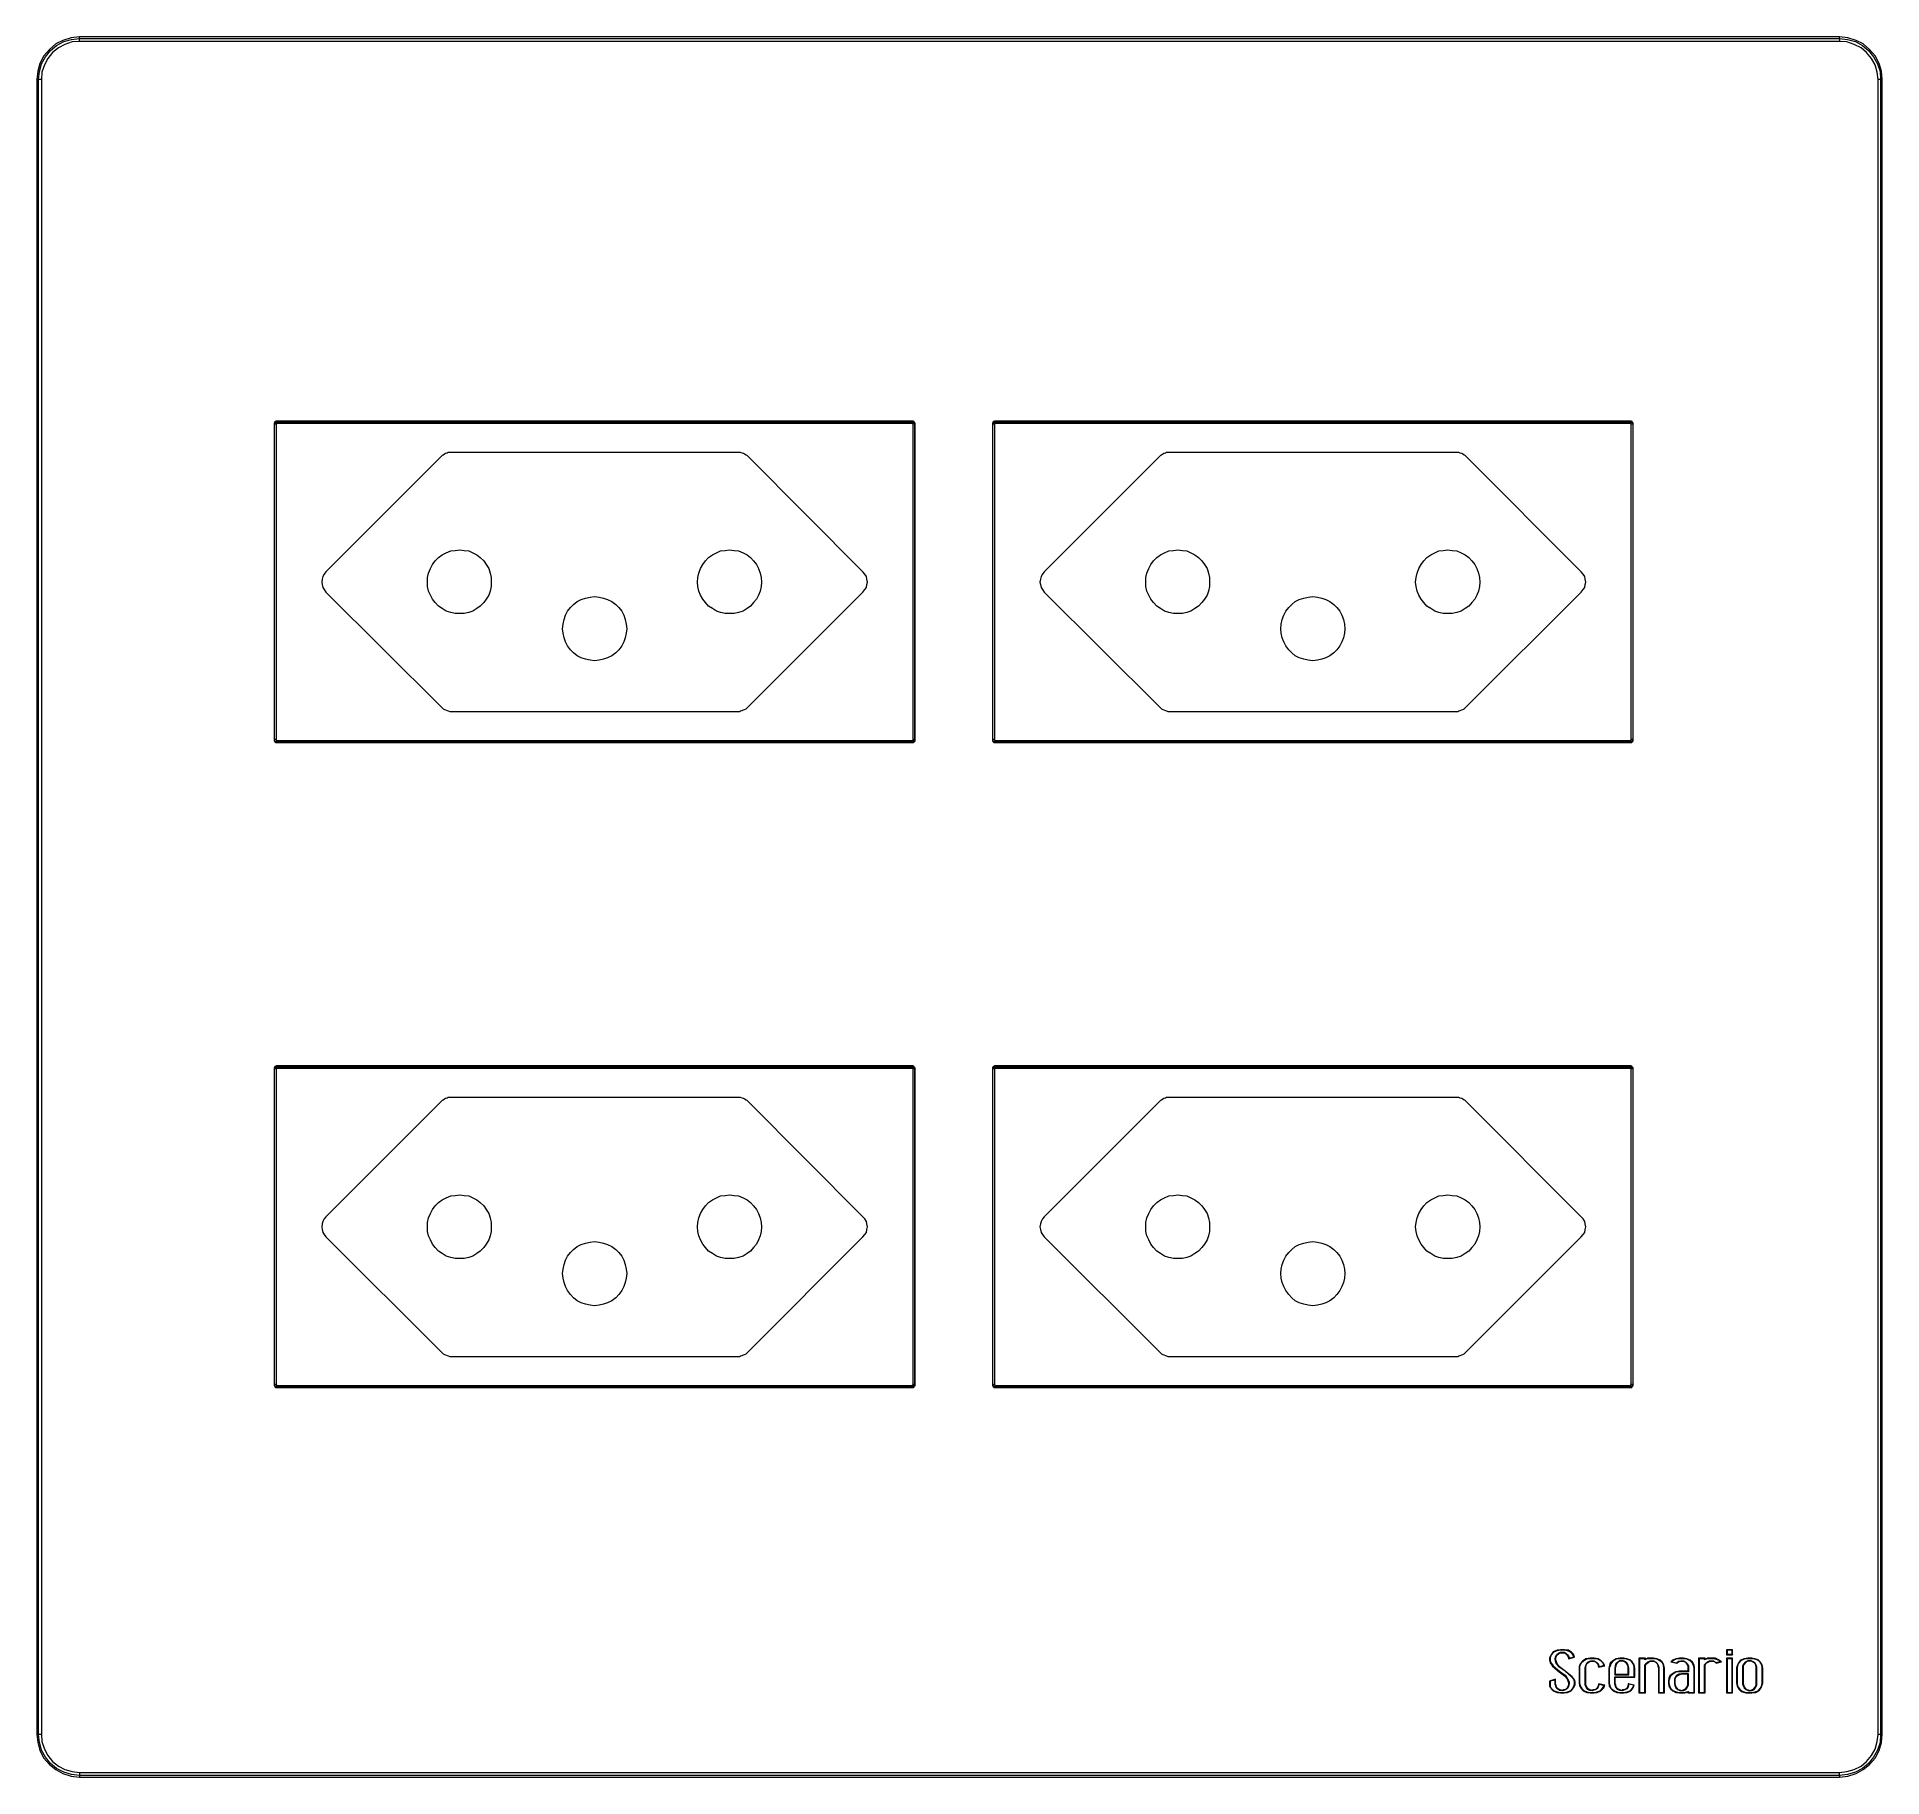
# Model space of a CAD drawing. Header units: centimetres. Extents: x 1.7 to 14.7, y -6.1 to 6.1.
import ezdxf

# ---------------------------------------------------------------- set-up
doc = ezdxf.new("R2010")
doc.units = ezdxf.units.CM
doc.header["$MEASUREMENT"] = 0
doc.layers.add('Camada 1', color=7, linetype='Continuous')

msp = doc.modelspace()

# ---------------------------------------------------------------- linework, layer by layer
at = {"layer": 'Camada 1', "color": 251, "lineweight": 9}
for points, knots in [([(2.0156, 6.1199), (2.0156, 6.1199), (1.95563, 6.11285), (1.95563, 6.11285), (1.95563, 6.11285), (1.89919, 6.09521), (1.89919, 6.09521), (1.89919, 6.09521), (1.8498, 6.07052), (1.8498, 6.07052), (1.8498, 6.07052), (1.80394, 6.03171), (1.80394, 6.03171), (1.80394, 6.03171), (1.76513, 5.98585), (1.76513, 5.98585), (1.76513, 5.98585), (1.73691, 5.93293), (1.73691, 5.93293), (1.73691, 5.93293), (1.7228, 5.88001), (1.7228, 5.88001), (1.7228, 5.88001), (1.71574, 5.82004), (1.71574, 5.82004)], [0, 0, 0, 0, 0.125, 0.125, 0.125, 0.25, 0.25, 0.25, 0.375, 0.375, 0.375, 0.5, 0.5, 0.5, 0.625, 0.625, 0.625, 0.75, 0.75, 0.75, 0.875, 0.875, 0.875, 1, 1, 1, 1]), ([(1.72633, 5.82004), (1.72633, 5.82004), (1.73338, 5.87649), (1.73338, 5.87649), (1.73338, 5.87649), (1.74749, 5.9294), (1.74749, 5.9294), (1.74749, 5.9294), (1.77571, 5.97879), (1.77571, 5.97879), (1.77571, 5.97879), (1.81099, 6.02465), (1.81099, 6.02465), (1.81099, 6.02465), (1.85333, 6.05993), (1.85333, 6.05993), (1.85333, 6.05993), (1.90624, 6.08815), (1.90624, 6.08815), (1.90624, 6.08815), (1.95916, 6.10227), (1.95916, 6.10227), (1.95916, 6.10227), (2.0156, 6.10932), (2.0156, 6.10932)], [0, 0, 0, 0, 0.125, 0.125, 0.125, 0.25, 0.25, 0.25, 0.375, 0.375, 0.375, 0.5, 0.5, 0.5, 0.625, 0.625, 0.625, 0.75, 0.75, 0.75, 0.875, 0.875, 0.875, 1, 1, 1, 1]), ([(2.0156, 6.08815), (2.0156, 6.08815), (2.0156, 6.09168), (2.0156, 6.09168), (2.0156, 6.09168), (2.0156, 6.09521), (2.0156, 6.09521), (2.0156, 6.09521), (2.0156, 6.09874), (2.0156, 6.09874), (2.0156, 6.09874), (2.0156, 6.10227), (2.0156, 6.10227), (2.0156, 6.10227), (2.0156, 6.10579), (2.0156, 6.10579), (2.0156, 6.10579), (2.0156, 6.10932), (2.0156, 6.10932)], [0, 0, 0, 0, 0.16666667, 0.16666667, 0.16666667, 0.33333333, 0.33333333, 0.33333333, 0.5, 0.5, 0.5, 0.66666667, 0.66666667, 0.66666667, 0.83333333, 0.83333333, 0.83333333, 1, 1, 1, 1]), ([(14.69443, 5.82004), (14.69443, 5.82004), (14.6909, 5.88001), (14.6909, 5.88001), (14.6909, 5.88001), (14.67326, 5.93293), (14.67326, 5.93293), (14.67326, 5.93293), (14.64504, 5.98585), (14.64504, 5.98585), (14.64504, 5.98585), (14.60623, 6.03171), (14.60623, 6.03171), (14.60623, 6.03171), (14.56037, 6.07052), (14.56037, 6.07052), (14.56037, 6.07052), (14.51098, 6.09521), (14.51098, 6.09521), (14.51098, 6.09521), (14.45454, 6.11285), (14.45454, 6.11285), (14.45454, 6.11285), (14.39457, 6.1199), (14.39457, 6.1199)], [0, 0, 0, 0, 0.125, 0.125, 0.125, 0.25, 0.25, 0.25, 0.375, 0.375, 0.375, 0.5, 0.5, 0.5, 0.625, 0.625, 0.625, 0.75, 0.75, 0.75, 0.875, 0.875, 0.875, 1, 1, 1, 1]), ([(14.39457, 6.10932), (14.39457, 6.10932), (14.39457, 6.10932), (14.39457, 6.10932), (14.39457, 6.10932), (14.39457, 6.10579), (14.39457, 6.10579), (14.39457, 6.10579), (14.39457, 6.10227), (14.39457, 6.10227), (14.39457, 6.10227), (14.39457, 6.09874), (14.39457, 6.09874), (14.39457, 6.09874), (14.39457, 6.09521), (14.39457, 6.09521), (14.39457, 6.09521), (14.39457, 6.09168), (14.39457, 6.09168), (14.39457, 6.09168), (14.39457, 6.08815), (14.39457, 6.08815)], [0, 0, 0, 0, 0.14285714, 0.14285714, 0.14285714, 0.28571429, 0.28571429, 0.28571429, 0.42857143, 0.42857143, 0.42857143, 0.57142857, 0.57142857, 0.57142857, 0.71428571, 0.71428571, 0.71428571, 0.85714286, 0.85714286, 0.85714286, 1, 1, 1, 1]), ([(14.39457, 6.10932), (14.39457, 6.10932), (14.45101, 6.10227), (14.45101, 6.10227), (14.45101, 6.10227), (14.50745, 6.08815), (14.50745, 6.08815), (14.50745, 6.08815), (14.55684, 6.05993), (14.55684, 6.05993), (14.55684, 6.05993), (14.59918, 6.02465), (14.59918, 6.02465), (14.59918, 6.02465), (14.63445, 5.97879), (14.63445, 5.97879), (14.63445, 5.97879), (14.66268, 5.9294), (14.66268, 5.9294), (14.66268, 5.9294), (14.68032, 5.87649), (14.68032, 5.87649), (14.68032, 5.87649), (14.68384, 5.82004), (14.68384, 5.82004)], [0, 0, 0, 0, 0.125, 0.125, 0.125, 0.25, 0.25, 0.25, 0.375, 0.375, 0.375, 0.5, 0.5, 0.5, 0.625, 0.625, 0.625, 0.75, 0.75, 0.75, 0.875, 0.875, 0.875, 1, 1, 1, 1]), ([(2.0156, 6.08815), (2.0156, 6.08815), (1.96269, 6.08463), (1.96269, 6.08463), (1.96269, 6.08463), (1.9133, 6.06699), (1.9133, 6.06699), (1.9133, 6.06699), (1.86744, 6.04229), (1.86744, 6.04229), (1.86744, 6.04229), (1.8251, 6.01054), (1.8251, 6.01054), (1.8251, 6.01054), (1.79335, 5.96821), (1.79335, 5.96821), (1.79335, 5.96821), (1.76866, 5.92235), (1.76866, 5.92235), (1.76866, 5.92235), (1.75102, 5.87296), (1.75102, 5.87296), (1.75102, 5.87296), (1.74749, 5.82004), (1.74749, 5.82004)], [0, 0, 0, 0, 0.125, 0.125, 0.125, 0.25, 0.25, 0.25, 0.375, 0.375, 0.375, 0.5, 0.5, 0.5, 0.625, 0.625, 0.625, 0.75, 0.75, 0.75, 0.875, 0.875, 0.875, 1, 1, 1, 1]), ([(14.6662, 5.82004), (14.6662, 5.82004), (14.65915, 5.87296), (14.65915, 5.87296), (14.65915, 5.87296), (14.64504, 5.92235), (14.64504, 5.92235), (14.64504, 5.92235), (14.62034, 5.96821), (14.62034, 5.96821), (14.62034, 5.96821), (14.58507, 6.01054), (14.58507, 6.01054), (14.58507, 6.01054), (14.54626, 6.04229), (14.54626, 6.04229), (14.54626, 6.04229), (14.49687, 6.06699), (14.49687, 6.06699), (14.49687, 6.06699), (14.44748, 6.08463), (14.44748, 6.08463), (14.44748, 6.08463), (14.39457, 6.08815), (14.39457, 6.08815)], [0, 0, 0, 0, 0.125, 0.125, 0.125, 0.25, 0.25, 0.25, 0.375, 0.375, 0.375, 0.5, 0.5, 0.5, 0.625, 0.625, 0.625, 0.75, 0.75, 0.75, 0.875, 0.875, 0.875, 1, 1, 1, 1]), ([(1.74749, 5.82004), (1.74749, 5.82004), (1.74396, 5.82004), (1.74396, 5.82004), (1.74396, 5.82004), (1.74044, 5.82004), (1.74044, 5.82004), (1.74044, 5.82004), (1.73691, 5.82004), (1.73691, 5.82004), (1.73691, 5.82004), (1.73338, 5.82004), (1.73338, 5.82004), (1.73338, 5.82004), (1.72985, 5.82004), (1.72985, 5.82004), (1.72985, 5.82004), (1.72633, 5.82004), (1.72633, 5.82004)], [0, 0, 0, 0, 0.16666667, 0.16666667, 0.16666667, 0.33333333, 0.33333333, 0.33333333, 0.5, 0.5, 0.5, 0.66666667, 0.66666667, 0.66666667, 0.83333333, 0.83333333, 0.83333333, 1, 1, 1, 1]), ([(14.68384, 5.82004), (14.68384, 5.82004), (14.68384, 5.82004), (14.68384, 5.82004), (14.68384, 5.82004), (14.68032, 5.82004), (14.68032, 5.82004), (14.68032, 5.82004), (14.67679, 5.82004), (14.67679, 5.82004), (14.67679, 5.82004), (14.67326, 5.82004), (14.67326, 5.82004), (14.67326, 5.82004), (14.66973, 5.82004), (14.66973, 5.82004), (14.66973, 5.82004), (14.6662, 5.82004), (14.6662, 5.82004)], [0, 0, 0, 0, 0.16666667, 0.16666667, 0.16666667, 0.33333333, 0.33333333, 0.33333333, 0.5, 0.5, 0.5, 0.66666667, 0.66666667, 0.66666667, 0.83333333, 0.83333333, 0.83333333, 1, 1, 1, 1]), ([(3.40202, 3.41762), (3.40202, 3.41762), (3.39849, 3.41762), (3.39849, 3.41762), (3.39849, 3.41762), (3.39496, 3.41409), (3.39496, 3.41409), (3.39496, 3.41409), (3.39144, 3.41409), (3.39144, 3.41409), (3.39144, 3.41409), (3.38791, 3.41057), (3.38791, 3.41057), (3.38791, 3.41057), (3.38791, 3.40704), (3.38791, 3.40704), (3.38791, 3.40704), (3.38438, 3.40351), (3.38438, 3.40351), (3.38438, 3.40351), (3.38438, 3.39998), (3.38438, 3.39998), (3.38438, 3.39998), (3.38438, 3.39645), (3.38438, 3.39645)], [0, 0, 0, 0, 0.125, 0.125, 0.125, 0.25, 0.25, 0.25, 0.375, 0.375, 0.375, 0.5, 0.5, 0.5, 0.625, 0.625, 0.625, 0.75, 0.75, 0.75, 0.875, 0.875, 0.875, 1, 1, 1, 1]), ([(3.38791, 3.39645), (3.38791, 3.39645), (3.38791, 3.39998), (3.38791, 3.39998), (3.38791, 3.39998), (3.38791, 3.40351), (3.38791, 3.40351), (3.38791, 3.40351), (3.39144, 3.40351), (3.39144, 3.40351), (3.39144, 3.40351), (3.39144, 3.40704), (3.39144, 3.40704), (3.39144, 3.40704), (3.39496, 3.40704), (3.39496, 3.40704), (3.39496, 3.40704), (3.39849, 3.41057), (3.39849, 3.41057), (3.39849, 3.41057), (3.40202, 3.41057), (3.40202, 3.41057)], [0, 0, 0, 0, 0.14285714, 0.14285714, 0.14285714, 0.28571429, 0.28571429, 0.28571429, 0.42857143, 0.42857143, 0.42857143, 0.57142857, 0.57142857, 0.57142857, 0.71428571, 0.71428571, 0.71428571, 0.85714286, 0.85714286, 0.85714286, 1, 1, 1, 1]), ([(3.39849, 3.39645), (3.39849, 3.39645), (3.39496, 3.39645), (3.39496, 3.39645), (3.39496, 3.39645), (3.39144, 3.39645), (3.39144, 3.39645), (3.39144, 3.39645), (3.38791, 3.39645), (3.38791, 3.39645)], [0, 0, 0, 0, 0.33333333, 0.33333333, 0.33333333, 0.66666667, 0.66666667, 0.66666667, 1, 1, 1, 1]), ([(3.40202, 3.39998), (3.40202, 3.39998), (3.40202, 3.39998), (3.40202, 3.39998), (3.40202, 3.39998), (3.39849, 3.39998), (3.39849, 3.39998), (3.39849, 3.39998), (3.39849, 3.39645), (3.39849, 3.39645)], [0, 0, 0, 0, 0.33333333, 0.33333333, 0.33333333, 0.66666667, 0.66666667, 0.66666667, 1, 1, 1, 1]), ([(3.40202, 3.39998), (3.40202, 3.39998), (3.40202, 3.40351), (3.40202, 3.40351), (3.40202, 3.40351), (3.40202, 3.40704), (3.40202, 3.40704), (3.40202, 3.40704), (3.40202, 3.41057), (3.40202, 3.41057)], [0, 0, 0, 0, 0.33333333, 0.33333333, 0.33333333, 0.66666667, 0.66666667, 0.66666667, 1, 1, 1, 1]), ([(7.89288, 3.39645), (7.89288, 3.39645), (7.89288, 3.39998), (7.89288, 3.39998), (7.89288, 3.39998), (7.89288, 3.40351), (7.89288, 3.40351), (7.89288, 3.40351), (7.88935, 3.40704), (7.88935, 3.40704), (7.88935, 3.40704), (7.88583, 3.41057), (7.88583, 3.41057), (7.88583, 3.41057), (7.88583, 3.41409), (7.88583, 3.41409), (7.88583, 3.41409), (7.8823, 3.41409), (7.8823, 3.41409), (7.8823, 3.41409), (7.87877, 3.41762), (7.87877, 3.41762), (7.87877, 3.41762), (7.87171, 3.41762), (7.87171, 3.41762)], [0, 0, 0, 0, 0.125, 0.125, 0.125, 0.25, 0.25, 0.25, 0.375, 0.375, 0.375, 0.5, 0.5, 0.5, 0.625, 0.625, 0.625, 0.75, 0.75, 0.75, 0.875, 0.875, 0.875, 1, 1, 1, 1]), ([(7.87171, 3.41057), (7.87171, 3.41057), (7.87171, 3.41057), (7.87171, 3.41057), (7.87171, 3.41057), (7.87171, 3.40704), (7.87171, 3.40704), (7.87171, 3.40704), (7.87171, 3.40351), (7.87171, 3.40351), (7.87171, 3.40351), (7.87171, 3.39998), (7.87171, 3.39998)], [0, 0, 0, 0, 0.25, 0.25, 0.25, 0.5, 0.5, 0.5, 0.75, 0.75, 0.75, 1, 1, 1, 1]), ([(7.87171, 3.41057), (7.87171, 3.41057), (7.87524, 3.41057), (7.87524, 3.41057), (7.87524, 3.41057), (7.87877, 3.41057), (7.87877, 3.41057), (7.87877, 3.41057), (7.8823, 3.40704), (7.8823, 3.40704), (7.8823, 3.40704), (7.88583, 3.40351), (7.88583, 3.40351), (7.88583, 3.40351), (7.88935, 3.39998), (7.88935, 3.39998), (7.88935, 3.39998), (7.88935, 3.39645), (7.88935, 3.39645)], [0, 0, 0, 0, 0.16666667, 0.16666667, 0.16666667, 0.33333333, 0.33333333, 0.33333333, 0.5, 0.5, 0.5, 0.66666667, 0.66666667, 0.66666667, 0.83333333, 0.83333333, 0.83333333, 1, 1, 1, 1]), ([(7.87877, 3.39645), (7.87877, 3.39645), (7.87877, 3.39645), (7.87877, 3.39645), (7.87877, 3.39645), (7.87877, 3.39998), (7.87877, 3.39998), (7.87877, 3.39998), (7.87524, 3.39998), (7.87524, 3.39998), (7.87524, 3.39998), (7.87171, 3.39998), (7.87171, 3.39998)], [0, 0, 0, 0, 0.25, 0.25, 0.25, 0.5, 0.5, 0.5, 0.75, 0.75, 0.75, 1, 1, 1, 1]), ([(7.88935, 3.39645), (7.88935, 3.39645), (7.88935, 3.39645), (7.88935, 3.39645), (7.88935, 3.39645), (7.88583, 3.39645), (7.88583, 3.39645), (7.88583, 3.39645), (7.8823, 3.39645), (7.8823, 3.39645), (7.8823, 3.39645), (7.87877, 3.39645), (7.87877, 3.39645)], [0, 0, 0, 0, 0.25, 0.25, 0.25, 0.5, 0.5, 0.5, 0.75, 0.75, 0.75, 1, 1, 1, 1]), ([(8.4538, 3.41762), (8.4538, 3.41762), (8.45027, 3.41762), (8.45027, 3.41762), (8.45027, 3.41762), (8.44674, 3.41409), (8.44674, 3.41409), (8.44674, 3.41409), (8.44322, 3.41409), (8.44322, 3.41409), (8.44322, 3.41409), (8.43969, 3.41057), (8.43969, 3.41057), (8.43969, 3.41057), (8.43969, 3.40704), (8.43969, 3.40704), (8.43969, 3.40704), (8.43616, 3.40351), (8.43616, 3.40351), (8.43616, 3.40351), (8.43616, 3.39998), (8.43616, 3.39998), (8.43616, 3.39998), (8.43616, 3.39645), (8.43616, 3.39645)], [0, 0, 0, 0, 0.125, 0.125, 0.125, 0.25, 0.25, 0.25, 0.375, 0.375, 0.375, 0.5, 0.5, 0.5, 0.625, 0.625, 0.625, 0.75, 0.75, 0.75, 0.875, 0.875, 0.875, 1, 1, 1, 1]), ([(8.43969, 3.39645), (8.43969, 3.39645), (8.43969, 3.39998), (8.43969, 3.39998), (8.43969, 3.39998), (8.43969, 3.40351), (8.43969, 3.40351), (8.43969, 3.40351), (8.44322, 3.40351), (8.44322, 3.40351), (8.44322, 3.40351), (8.44322, 3.40704), (8.44322, 3.40704), (8.44322, 3.40704), (8.44674, 3.40704), (8.44674, 3.40704), (8.44674, 3.40704), (8.45027, 3.41057), (8.45027, 3.41057), (8.45027, 3.41057), (8.4538, 3.41057), (8.4538, 3.41057)], [0, 0, 0, 0, 0.14285714, 0.14285714, 0.14285714, 0.28571429, 0.28571429, 0.28571429, 0.42857143, 0.42857143, 0.42857143, 0.57142857, 0.57142857, 0.57142857, 0.71428571, 0.71428571, 0.71428571, 0.85714286, 0.85714286, 0.85714286, 1, 1, 1, 1]), ([(8.45027, 3.39645), (8.45027, 3.39645), (8.44674, 3.39645), (8.44674, 3.39645), (8.44674, 3.39645), (8.44322, 3.39645), (8.44322, 3.39645), (8.44322, 3.39645), (8.43969, 3.39645), (8.43969, 3.39645)], [0, 0, 0, 0, 0.33333333, 0.33333333, 0.33333333, 0.66666667, 0.66666667, 0.66666667, 1, 1, 1, 1]), ([(8.4538, 3.39998), (8.4538, 3.39998), (8.4538, 3.39998), (8.4538, 3.39998), (8.4538, 3.39998), (8.45027, 3.39998), (8.45027, 3.39998), (8.45027, 3.39998), (8.45027, 3.39645), (8.45027, 3.39645)], [0, 0, 0, 0, 0.33333333, 0.33333333, 0.33333333, 0.66666667, 0.66666667, 0.66666667, 1, 1, 1, 1]), ([(8.4538, 3.39998), (8.4538, 3.39998), (8.4538, 3.40351), (8.4538, 3.40351), (8.4538, 3.40351), (8.4538, 3.40704), (8.4538, 3.40704), (8.4538, 3.40704), (8.4538, 3.41057), (8.4538, 3.41057)], [0, 0, 0, 0, 0.33333333, 0.33333333, 0.33333333, 0.66666667, 0.66666667, 0.66666667, 1, 1, 1, 1]), ([(12.94466, 3.39645), (12.94466, 3.39645), (12.94466, 3.39998), (12.94466, 3.39998), (12.94466, 3.39998), (12.94466, 3.40351), (12.94466, 3.40351), (12.94466, 3.40351), (12.94113, 3.40704), (12.94113, 3.40704), (12.94113, 3.40704), (12.93761, 3.41057), (12.93761, 3.41057), (12.93761, 3.41057), (12.93761, 3.41409), (12.93761, 3.41409), (12.93761, 3.41409), (12.93408, 3.41409), (12.93408, 3.41409), (12.93408, 3.41409), (12.93055, 3.41762), (12.93055, 3.41762), (12.93055, 3.41762), (12.92349, 3.41762), (12.92349, 3.41762)], [0, 0, 0, 0, 0.125, 0.125, 0.125, 0.25, 0.25, 0.25, 0.375, 0.375, 0.375, 0.5, 0.5, 0.5, 0.625, 0.625, 0.625, 0.75, 0.75, 0.75, 0.875, 0.875, 0.875, 1, 1, 1, 1]), ([(12.92349, 3.41057), (12.92349, 3.41057), (12.92349, 3.41057), (12.92349, 3.41057), (12.92349, 3.41057), (12.92349, 3.40704), (12.92349, 3.40704), (12.92349, 3.40704), (12.92349, 3.40351), (12.92349, 3.40351), (12.92349, 3.40351), (12.92349, 3.39998), (12.92349, 3.39998)], [0, 0, 0, 0, 0.25, 0.25, 0.25, 0.5, 0.5, 0.5, 0.75, 0.75, 0.75, 1, 1, 1, 1]), ([(12.92349, 3.41057), (12.92349, 3.41057), (12.92702, 3.41057), (12.92702, 3.41057), (12.92702, 3.41057), (12.93055, 3.41057), (12.93055, 3.41057), (12.93055, 3.41057), (12.93408, 3.40704), (12.93408, 3.40704), (12.93408, 3.40704), (12.93761, 3.40351), (12.93761, 3.40351), (12.93761, 3.40351), (12.94113, 3.39998), (12.94113, 3.39998), (12.94113, 3.39998), (12.94113, 3.39645), (12.94113, 3.39645)], [0, 0, 0, 0, 0.16666667, 0.16666667, 0.16666667, 0.33333333, 0.33333333, 0.33333333, 0.5, 0.5, 0.5, 0.66666667, 0.66666667, 0.66666667, 0.83333333, 0.83333333, 0.83333333, 1, 1, 1, 1]), ([(12.93055, 3.39645), (12.93055, 3.39645), (12.93055, 3.39645), (12.93055, 3.39645), (12.93055, 3.39645), (12.93055, 3.39998), (12.93055, 3.39998), (12.93055, 3.39998), (12.92702, 3.39998), (12.92702, 3.39998), (12.92702, 3.39998), (12.92349, 3.39998), (12.92349, 3.39998)], [0, 0, 0, 0, 0.25, 0.25, 0.25, 0.5, 0.5, 0.5, 0.75, 0.75, 0.75, 1, 1, 1, 1]), ([(12.94113, 3.39645), (12.94113, 3.39645), (12.94113, 3.39645), (12.94113, 3.39645), (12.94113, 3.39645), (12.93761, 3.39645), (12.93761, 3.39645), (12.93761, 3.39645), (12.93408, 3.39645), (12.93408, 3.39645), (12.93408, 3.39645), (12.93055, 3.39645), (12.93055, 3.39645)], [0, 0, 0, 0, 0.25, 0.25, 0.25, 0.5, 0.5, 0.5, 0.75, 0.75, 0.75, 1, 1, 1, 1]), ([(4.62969, 3.19537), (4.62969, 3.19537), (4.6191, 3.19537), (4.6191, 3.19537), (4.6191, 3.19537), (4.60852, 3.19537), (4.60852, 3.19537), (4.60852, 3.19537), (4.60146, 3.19184), (4.60146, 3.19184), (4.60146, 3.19184), (4.59088, 3.18831), (4.59088, 3.18831), (4.59088, 3.18831), (4.58383, 3.18479), (4.58383, 3.18479), (4.58383, 3.18479), (4.57324, 3.17773), (4.57324, 3.17773), (4.57324, 3.17773), (4.56619, 3.1742), (4.56619, 3.1742), (4.56619, 3.1742), (4.55913, 3.16715), (4.55913, 3.16715)], [0, 0, 0, 0, 0.125, 0.125, 0.125, 0.25, 0.25, 0.25, 0.375, 0.375, 0.375, 0.5, 0.5, 0.5, 0.625, 0.625, 0.625, 0.75, 0.75, 0.75, 0.875, 0.875, 0.875, 1, 1, 1, 1]), ([(6.71813, 3.16715), (6.71813, 3.16715), (6.71108, 3.1742), (6.71108, 3.1742), (6.71108, 3.1742), (6.70402, 3.17773), (6.70402, 3.17773), (6.70402, 3.17773), (6.69344, 3.18479), (6.69344, 3.18479), (6.69344, 3.18479), (6.68638, 3.18831), (6.68638, 3.18831), (6.68638, 3.18831), (6.6758, 3.19184), (6.6758, 3.19184), (6.6758, 3.19184), (6.66521, 3.19537), (6.66521, 3.19537), (6.66521, 3.19537), (6.65816, 3.19537), (6.65816, 3.19537), (6.65816, 3.19537), (6.64758, 3.19537), (6.64758, 3.19537)], [0, 0, 0, 0, 0.125, 0.125, 0.125, 0.25, 0.25, 0.25, 0.375, 0.375, 0.375, 0.5, 0.5, 0.5, 0.625, 0.625, 0.625, 0.75, 0.75, 0.75, 0.875, 0.875, 0.875, 1, 1, 1, 1]), ([(9.68147, 3.19537), (9.68147, 3.19537), (9.67088, 3.19537), (9.67088, 3.19537), (9.67088, 3.19537), (9.6603, 3.19537), (9.6603, 3.19537), (9.6603, 3.19537), (9.65324, 3.19184), (9.65324, 3.19184), (9.65324, 3.19184), (9.64266, 3.18831), (9.64266, 3.18831), (9.64266, 3.18831), (9.63561, 3.18479), (9.63561, 3.18479), (9.63561, 3.18479), (9.62502, 3.17773), (9.62502, 3.17773), (9.62502, 3.17773), (9.61797, 3.1742), (9.61797, 3.1742), (9.61797, 3.1742), (9.61091, 3.16715), (9.61091, 3.16715)], [0, 0, 0, 0, 0.125, 0.125, 0.125, 0.25, 0.25, 0.25, 0.375, 0.375, 0.375, 0.5, 0.5, 0.5, 0.625, 0.625, 0.625, 0.75, 0.75, 0.75, 0.875, 0.875, 0.875, 1, 1, 1, 1]), ([(11.76991, 3.16715), (11.76991, 3.16715), (11.76286, 3.1742), (11.76286, 3.1742), (11.76286, 3.1742), (11.7558, 3.17773), (11.7558, 3.17773), (11.7558, 3.17773), (11.74522, 3.18479), (11.74522, 3.18479), (11.74522, 3.18479), (11.73816, 3.18831), (11.73816, 3.18831), (11.73816, 3.18831), (11.72758, 3.19184), (11.72758, 3.19184), (11.72758, 3.19184), (11.71699, 3.19537), (11.71699, 3.19537), (11.71699, 3.19537), (11.70994, 3.19537), (11.70994, 3.19537), (11.70994, 3.19537), (11.69936, 3.19537), (11.69936, 3.19537)], [0, 0, 0, 0, 0.125, 0.125, 0.125, 0.25, 0.25, 0.25, 0.375, 0.375, 0.375, 0.5, 0.5, 0.5, 0.625, 0.625, 0.625, 0.75, 0.75, 0.75, 0.875, 0.875, 0.875, 1, 1, 1, 1]), ([(4.68966, 2.51098), (4.68966, 2.51098), (4.65791, 2.50745), (4.65791, 2.50745), (4.65791, 2.50745), (4.62616, 2.50393), (4.62616, 2.50393), (4.62616, 2.50393), (4.59441, 2.48982), (4.59441, 2.48982), (4.59441, 2.48982), (4.56619, 2.4757), (4.56619, 2.4757), (4.56619, 2.4757), (4.54149, 2.45806), (4.54149, 2.45806), (4.54149, 2.45806), (4.5168, 2.43337), (4.5168, 2.43337), (4.5168, 2.43337), (4.49916, 2.40868), (4.49916, 2.40868), (4.49916, 2.40868), (4.48505, 2.38045), (4.48505, 2.38045), (4.48505, 2.38045), (4.47094, 2.3487), (4.47094, 2.3487), (4.47094, 2.3487), (4.46388, 2.31695), (4.46388, 2.31695), (4.46388, 2.31695), (4.46388, 2.2852), (4.46388, 2.2852), (4.46388, 2.2852), (4.46388, 2.25345), (4.46388, 2.25345), (4.46388, 2.25345), (4.47094, 2.2217), (4.47094, 2.2217), (4.47094, 2.2217), (4.48505, 2.19348), (4.48505, 2.19348), (4.48505, 2.19348), (4.49916, 2.16526), (4.49916, 2.16526), (4.49916, 2.16526), (4.5168, 2.14056), (4.5168, 2.14056), (4.5168, 2.14056), (4.54149, 2.11587), (4.54149, 2.11587), (4.54149, 2.11587), (4.56619, 2.09823), (4.56619, 2.09823), (4.56619, 2.09823), (4.59441, 2.08059), (4.59441, 2.08059), (4.59441, 2.08059), (4.62616, 2.07001), (4.62616, 2.07001), (4.62616, 2.07001), (4.65791, 2.06295), (4.65791, 2.06295), (4.65791, 2.06295), (4.68966, 2.06295), (4.68966, 2.06295), (4.68966, 2.06295), (4.72141, 2.06295), (4.72141, 2.06295), (4.72141, 2.06295), (4.75316, 2.07001), (4.75316, 2.07001), (4.75316, 2.07001), (4.78138, 2.08059), (4.78138, 2.08059), (4.78138, 2.08059), (4.8096, 2.09823), (4.8096, 2.09823), (4.8096, 2.09823), (4.8343, 2.11587), (4.8343, 2.11587), (4.8343, 2.11587), (4.85899, 2.14056), (4.85899, 2.14056), (4.85899, 2.14056), (4.87663, 2.16526), (4.87663, 2.16526), (4.87663, 2.16526), (4.89427, 2.19348), (4.89427, 2.19348), (4.89427, 2.19348), (4.90485, 2.2217), (4.90485, 2.2217), (4.90485, 2.2217), (4.91191, 2.25345), (4.91191, 2.25345), (4.91191, 2.25345), (4.91191, 2.2852), (4.91191, 2.2852), (4.91191, 2.2852), (4.91191, 2.31695), (4.91191, 2.31695), (4.91191, 2.31695), (4.90485, 2.3487), (4.90485, 2.3487), (4.90485, 2.3487), (4.89427, 2.38045), (4.89427, 2.38045), (4.89427, 2.38045), (4.87663, 2.40868), (4.87663, 2.40868), (4.87663, 2.40868), (4.85899, 2.43337), (4.85899, 2.43337), (4.85899, 2.43337), (4.8343, 2.45806), (4.8343, 2.45806), (4.8343, 2.45806), (4.8096, 2.4757), (4.8096, 2.4757), (4.8096, 2.4757), (4.78138, 2.48982), (4.78138, 2.48982), (4.78138, 2.48982), (4.75316, 2.50393), (4.75316, 2.50393), (4.75316, 2.50393), (4.72141, 2.50745), (4.72141, 2.50745), (4.72141, 2.50745), (4.68966, 2.51098), (4.68966, 2.51098)], [0, 0, 0, 0, 0.02272727, 0.02272727, 0.02272727, 0.04545455, 0.04545455, 0.04545455, 0.06818182, 0.06818182, 0.06818182, 0.09090909, 0.09090909, 0.09090909, 0.11363636, 0.11363636, 0.11363636, 0.13636364, 0.13636364, 0.13636364, 0.15909091, 0.15909091, 0.15909091, 0.18181818, 0.18181818, 0.18181818, 0.20454545, 0.20454545, 0.20454545, 0.22727273, 0.22727273, 0.22727273, 0.25, 0.25, 0.25, 0.27272727, 0.27272727, 0.27272727, 0.29545455, 0.29545455, 0.29545455, 0.31818182, 0.31818182, 0.31818182, 0.34090909, 0.34090909, 0.34090909, 0.36363636, 0.36363636, 0.36363636, 0.38636364, 0.38636364, 0.38636364, 0.40909091, 0.40909091, 0.40909091, 0.43181818, 0.43181818, 0.43181818, 0.45454545, 0.45454545, 0.45454545, 0.47727273, 0.47727273, 0.47727273, 0.5, 0.5, 0.5, 0.52272727, 0.52272727, 0.52272727, 0.54545455, 0.54545455, 0.54545455, 0.56818182, 0.56818182, 0.56818182, 0.59090909, 0.59090909, 0.59090909, 0.61363636, 0.61363636, 0.61363636, 0.63636364, 0.63636364, 0.63636364, 0.65909091, 0.65909091, 0.65909091, 0.68181818, 0.68181818, 0.68181818, 0.70454545, 0.70454545, 0.70454545, 0.72727273, 0.72727273, 0.72727273, 0.75, 0.75, 0.75, 0.77272727, 0.77272727, 0.77272727, 0.79545455, 0.79545455, 0.79545455, 0.81818182, 0.81818182, 0.81818182, 0.84090909, 0.84090909, 0.84090909, 0.86363636, 0.86363636, 0.86363636, 0.88636364, 0.88636364, 0.88636364, 0.90909091, 0.90909091, 0.90909091, 0.93181818, 0.93181818, 0.93181818, 0.95454545, 0.95454545, 0.95454545, 0.97727273, 0.97727273, 0.97727273, 1, 1, 1, 1]), ([(6.5876, 2.51098), (6.5876, 2.51098), (6.55585, 2.50745), (6.55585, 2.50745), (6.55585, 2.50745), (6.5241, 2.50393), (6.5241, 2.50393), (6.5241, 2.50393), (6.49588, 2.48982), (6.49588, 2.48982), (6.49588, 2.48982), (6.46766, 2.4757), (6.46766, 2.4757), (6.46766, 2.4757), (6.43944, 2.45806), (6.43944, 2.45806), (6.43944, 2.45806), (6.41827, 2.43337), (6.41827, 2.43337), (6.41827, 2.43337), (6.40063, 2.40868), (6.40063, 2.40868), (6.40063, 2.40868), (6.38299, 2.38045), (6.38299, 2.38045), (6.38299, 2.38045), (6.37241, 2.3487), (6.37241, 2.3487), (6.37241, 2.3487), (6.36535, 2.31695), (6.36535, 2.31695), (6.36535, 2.31695), (6.36183, 2.2852), (6.36183, 2.2852), (6.36183, 2.2852), (6.36535, 2.25345), (6.36535, 2.25345), (6.36535, 2.25345), (6.37241, 2.2217), (6.37241, 2.2217), (6.37241, 2.2217), (6.38299, 2.19348), (6.38299, 2.19348), (6.38299, 2.19348), (6.40063, 2.16526), (6.40063, 2.16526), (6.40063, 2.16526), (6.41827, 2.14056), (6.41827, 2.14056), (6.41827, 2.14056), (6.43944, 2.11587), (6.43944, 2.11587), (6.43944, 2.11587), (6.46766, 2.09823), (6.46766, 2.09823), (6.46766, 2.09823), (6.49588, 2.08059), (6.49588, 2.08059), (6.49588, 2.08059), (6.5241, 2.07001), (6.5241, 2.07001), (6.5241, 2.07001), (6.55585, 2.06295), (6.55585, 2.06295), (6.55585, 2.06295), (6.5876, 2.06295), (6.5876, 2.06295), (6.5876, 2.06295), (6.61935, 2.06295), (6.61935, 2.06295), (6.61935, 2.06295), (6.6511, 2.07001), (6.6511, 2.07001), (6.6511, 2.07001), (6.68285, 2.08059), (6.68285, 2.08059), (6.68285, 2.08059), (6.71108, 2.09823), (6.71108, 2.09823), (6.71108, 2.09823), (6.73577, 2.11587), (6.73577, 2.11587), (6.73577, 2.11587), (6.75694, 2.14056), (6.75694, 2.14056), (6.75694, 2.14056), (6.7781, 2.16526), (6.7781, 2.16526), (6.7781, 2.16526), (6.79221, 2.19348), (6.79221, 2.19348), (6.79221, 2.19348), (6.8028, 2.2217), (6.8028, 2.2217), (6.8028, 2.2217), (6.80985, 2.25345), (6.80985, 2.25345), (6.80985, 2.25345), (6.81338, 2.2852), (6.81338, 2.2852), (6.81338, 2.2852), (6.80985, 2.31695), (6.80985, 2.31695), (6.80985, 2.31695), (6.8028, 2.3487), (6.8028, 2.3487), (6.8028, 2.3487), (6.79221, 2.38045), (6.79221, 2.38045), (6.79221, 2.38045), (6.7781, 2.40868), (6.7781, 2.40868), (6.7781, 2.40868), (6.75694, 2.43337), (6.75694, 2.43337), (6.75694, 2.43337), (6.73577, 2.45806), (6.73577, 2.45806), (6.73577, 2.45806), (6.71108, 2.4757), (6.71108, 2.4757), (6.71108, 2.4757), (6.68285, 2.48982), (6.68285, 2.48982), (6.68285, 2.48982), (6.6511, 2.50393), (6.6511, 2.50393), (6.6511, 2.50393), (6.61935, 2.50745), (6.61935, 2.50745), (6.61935, 2.50745), (6.5876, 2.51098), (6.5876, 2.51098)], [0, 0, 0, 0, 0.02272727, 0.02272727, 0.02272727, 0.04545455, 0.04545455, 0.04545455, 0.06818182, 0.06818182, 0.06818182, 0.09090909, 0.09090909, 0.09090909, 0.11363636, 0.11363636, 0.11363636, 0.13636364, 0.13636364, 0.13636364, 0.15909091, 0.15909091, 0.15909091, 0.18181818, 0.18181818, 0.18181818, 0.20454545, 0.20454545, 0.20454545, 0.22727273, 0.22727273, 0.22727273, 0.25, 0.25, 0.25, 0.27272727, 0.27272727, 0.27272727, 0.29545455, 0.29545455, 0.29545455, 0.31818182, 0.31818182, 0.31818182, 0.34090909, 0.34090909, 0.34090909, 0.36363636, 0.36363636, 0.36363636, 0.38636364, 0.38636364, 0.38636364, 0.40909091, 0.40909091, 0.40909091, 0.43181818, 0.43181818, 0.43181818, 0.45454545, 0.45454545, 0.45454545, 0.47727273, 0.47727273, 0.47727273, 0.5, 0.5, 0.5, 0.52272727, 0.52272727, 0.52272727, 0.54545455, 0.54545455, 0.54545455, 0.56818182, 0.56818182, 0.56818182, 0.59090909, 0.59090909, 0.59090909, 0.61363636, 0.61363636, 0.61363636, 0.63636364, 0.63636364, 0.63636364, 0.65909091, 0.65909091, 0.65909091, 0.68181818, 0.68181818, 0.68181818, 0.70454545, 0.70454545, 0.70454545, 0.72727273, 0.72727273, 0.72727273, 0.75, 0.75, 0.75, 0.77272727, 0.77272727, 0.77272727, 0.79545455, 0.79545455, 0.79545455, 0.81818182, 0.81818182, 0.81818182, 0.84090909, 0.84090909, 0.84090909, 0.86363636, 0.86363636, 0.86363636, 0.88636364, 0.88636364, 0.88636364, 0.90909091, 0.90909091, 0.90909091, 0.93181818, 0.93181818, 0.93181818, 0.95454545, 0.95454545, 0.95454545, 0.97727273, 0.97727273, 0.97727273, 1, 1, 1, 1]), ([(9.74144, 2.51098), (9.74144, 2.51098), (9.70969, 2.50745), (9.70969, 2.50745), (9.70969, 2.50745), (9.67794, 2.50393), (9.67794, 2.50393), (9.67794, 2.50393), (9.64619, 2.48982), (9.64619, 2.48982), (9.64619, 2.48982), (9.61797, 2.4757), (9.61797, 2.4757), (9.61797, 2.4757), (9.59327, 2.45806), (9.59327, 2.45806), (9.59327, 2.45806), (9.56858, 2.43337), (9.56858, 2.43337), (9.56858, 2.43337), (9.55094, 2.40868), (9.55094, 2.40868), (9.55094, 2.40868), (9.53683, 2.38045), (9.53683, 2.38045), (9.53683, 2.38045), (9.52272, 2.3487), (9.52272, 2.3487), (9.52272, 2.3487), (9.51566, 2.31695), (9.51566, 2.31695), (9.51566, 2.31695), (9.51566, 2.2852), (9.51566, 2.2852), (9.51566, 2.2852), (9.51566, 2.25345), (9.51566, 2.25345), (9.51566, 2.25345), (9.52272, 2.2217), (9.52272, 2.2217), (9.52272, 2.2217), (9.53683, 2.19348), (9.53683, 2.19348), (9.53683, 2.19348), (9.55094, 2.16526), (9.55094, 2.16526), (9.55094, 2.16526), (9.56858, 2.14056), (9.56858, 2.14056), (9.56858, 2.14056), (9.59327, 2.11587), (9.59327, 2.11587), (9.59327, 2.11587), (9.61797, 2.09823), (9.61797, 2.09823), (9.61797, 2.09823), (9.64619, 2.08059), (9.64619, 2.08059), (9.64619, 2.08059), (9.67794, 2.07001), (9.67794, 2.07001), (9.67794, 2.07001), (9.70969, 2.06295), (9.70969, 2.06295), (9.70969, 2.06295), (9.74144, 2.06295), (9.74144, 2.06295), (9.74144, 2.06295), (9.77319, 2.06295), (9.77319, 2.06295), (9.77319, 2.06295), (9.80494, 2.07001), (9.80494, 2.07001), (9.80494, 2.07001), (9.83316, 2.08059), (9.83316, 2.08059), (9.83316, 2.08059), (9.86138, 2.09823), (9.86138, 2.09823), (9.86138, 2.09823), (9.88608, 2.11587), (9.88608, 2.11587), (9.88608, 2.11587), (9.91077, 2.14056), (9.91077, 2.14056), (9.91077, 2.14056), (9.92841, 2.16526), (9.92841, 2.16526), (9.92841, 2.16526), (9.94605, 2.19348), (9.94605, 2.19348), (9.94605, 2.19348), (9.95663, 2.2217), (9.95663, 2.2217), (9.95663, 2.2217), (9.96369, 2.25345), (9.96369, 2.25345), (9.96369, 2.25345), (9.96369, 2.2852), (9.96369, 2.2852), (9.96369, 2.2852), (9.96369, 2.31695), (9.96369, 2.31695), (9.96369, 2.31695), (9.95663, 2.3487), (9.95663, 2.3487), (9.95663, 2.3487), (9.94605, 2.38045), (9.94605, 2.38045), (9.94605, 2.38045), (9.92841, 2.40868), (9.92841, 2.40868), (9.92841, 2.40868), (9.91077, 2.43337), (9.91077, 2.43337), (9.91077, 2.43337), (9.88608, 2.45806), (9.88608, 2.45806), (9.88608, 2.45806), (9.86138, 2.4757), (9.86138, 2.4757), (9.86138, 2.4757), (9.83316, 2.48982), (9.83316, 2.48982), (9.83316, 2.48982), (9.80494, 2.50393), (9.80494, 2.50393), (9.80494, 2.50393), (9.77319, 2.50745), (9.77319, 2.50745), (9.77319, 2.50745), (9.74144, 2.51098), (9.74144, 2.51098)], [0, 0, 0, 0, 0.02272727, 0.02272727, 0.02272727, 0.04545455, 0.04545455, 0.04545455, 0.06818182, 0.06818182, 0.06818182, 0.09090909, 0.09090909, 0.09090909, 0.11363636, 0.11363636, 0.11363636, 0.13636364, 0.13636364, 0.13636364, 0.15909091, 0.15909091, 0.15909091, 0.18181818, 0.18181818, 0.18181818, 0.20454545, 0.20454545, 0.20454545, 0.22727273, 0.22727273, 0.22727273, 0.25, 0.25, 0.25, 0.27272727, 0.27272727, 0.27272727, 0.29545455, 0.29545455, 0.29545455, 0.31818182, 0.31818182, 0.31818182, 0.34090909, 0.34090909, 0.34090909, 0.36363636, 0.36363636, 0.36363636, 0.38636364, 0.38636364, 0.38636364, 0.40909091, 0.40909091, 0.40909091, 0.43181818, 0.43181818, 0.43181818, 0.45454545, 0.45454545, 0.45454545, 0.47727273, 0.47727273, 0.47727273, 0.5, 0.5, 0.5, 0.52272727, 0.52272727, 0.52272727, 0.54545455, 0.54545455, 0.54545455, 0.56818182, 0.56818182, 0.56818182, 0.59090909, 0.59090909, 0.59090909, 0.61363636, 0.61363636, 0.61363636, 0.63636364, 0.63636364, 0.63636364, 0.65909091, 0.65909091, 0.65909091, 0.68181818, 0.68181818, 0.68181818, 0.70454545, 0.70454545, 0.70454545, 0.72727273, 0.72727273, 0.72727273, 0.75, 0.75, 0.75, 0.77272727, 0.77272727, 0.77272727, 0.79545455, 0.79545455, 0.79545455, 0.81818182, 0.81818182, 0.81818182, 0.84090909, 0.84090909, 0.84090909, 0.86363636, 0.86363636, 0.86363636, 0.88636364, 0.88636364, 0.88636364, 0.90909091, 0.90909091, 0.90909091, 0.93181818, 0.93181818, 0.93181818, 0.95454545, 0.95454545, 0.95454545, 0.97727273, 0.97727273, 0.97727273, 1, 1, 1, 1]), ([(11.63938, 2.51098), (11.63938, 2.51098), (11.60763, 2.50745), (11.60763, 2.50745), (11.60763, 2.50745), (11.57588, 2.50393), (11.57588, 2.50393), (11.57588, 2.50393), (11.54766, 2.48982), (11.54766, 2.48982), (11.54766, 2.48982), (11.51944, 2.4757), (11.51944, 2.4757), (11.51944, 2.4757), (11.49122, 2.45806), (11.49122, 2.45806), (11.49122, 2.45806), (11.47005, 2.43337), (11.47005, 2.43337), (11.47005, 2.43337), (11.45241, 2.40868), (11.45241, 2.40868), (11.45241, 2.40868), (11.43477, 2.38045), (11.43477, 2.38045), (11.43477, 2.38045), (11.42419, 2.3487), (11.42419, 2.3487), (11.42419, 2.3487), (11.41713, 2.31695), (11.41713, 2.31695), (11.41713, 2.31695), (11.41361, 2.2852), (11.41361, 2.2852), (11.41361, 2.2852), (11.41713, 2.25345), (11.41713, 2.25345), (11.41713, 2.25345), (11.42419, 2.2217), (11.42419, 2.2217), (11.42419, 2.2217), (11.43477, 2.19348), (11.43477, 2.19348), (11.43477, 2.19348), (11.45241, 2.16526), (11.45241, 2.16526), (11.45241, 2.16526), (11.47005, 2.14056), (11.47005, 2.14056), (11.47005, 2.14056), (11.49122, 2.11587), (11.49122, 2.11587), (11.49122, 2.11587), (11.51944, 2.09823), (11.51944, 2.09823), (11.51944, 2.09823), (11.54766, 2.08059), (11.54766, 2.08059), (11.54766, 2.08059), (11.57588, 2.07001), (11.57588, 2.07001), (11.57588, 2.07001), (11.60763, 2.06295), (11.60763, 2.06295), (11.60763, 2.06295), (11.63938, 2.06295), (11.63938, 2.06295), (11.63938, 2.06295), (11.67113, 2.06295), (11.67113, 2.06295), (11.67113, 2.06295), (11.70288, 2.07001), (11.70288, 2.07001), (11.70288, 2.07001), (11.73463, 2.08059), (11.73463, 2.08059), (11.73463, 2.08059), (11.76286, 2.09823), (11.76286, 2.09823), (11.76286, 2.09823), (11.78755, 2.11587), (11.78755, 2.11587), (11.78755, 2.11587), (11.80872, 2.14056), (11.80872, 2.14056), (11.80872, 2.14056), (11.82988, 2.16526), (11.82988, 2.16526), (11.82988, 2.16526), (11.84399, 2.19348), (11.84399, 2.19348), (11.84399, 2.19348), (11.85458, 2.2217), (11.85458, 2.2217), (11.85458, 2.2217), (11.86163, 2.25345), (11.86163, 2.25345), (11.86163, 2.25345), (11.86516, 2.2852), (11.86516, 2.2852), (11.86516, 2.2852), (11.86163, 2.31695), (11.86163, 2.31695), (11.86163, 2.31695), (11.85458, 2.3487), (11.85458, 2.3487), (11.85458, 2.3487), (11.84399, 2.38045), (11.84399, 2.38045), (11.84399, 2.38045), (11.82988, 2.40868), (11.82988, 2.40868), (11.82988, 2.40868), (11.80872, 2.43337), (11.80872, 2.43337), (11.80872, 2.43337), (11.78755, 2.45806), (11.78755, 2.45806), (11.78755, 2.45806), (11.76286, 2.4757), (11.76286, 2.4757), (11.76286, 2.4757), (11.73463, 2.48982), (11.73463, 2.48982), (11.73463, 2.48982), (11.70288, 2.50393), (11.70288, 2.50393), (11.70288, 2.50393), (11.67113, 2.50745), (11.67113, 2.50745), (11.67113, 2.50745), (11.63938, 2.51098), (11.63938, 2.51098)], [0, 0, 0, 0, 0.02272727, 0.02272727, 0.02272727, 0.04545455, 0.04545455, 0.04545455, 0.06818182, 0.06818182, 0.06818182, 0.09090909, 0.09090909, 0.09090909, 0.11363636, 0.11363636, 0.11363636, 0.13636364, 0.13636364, 0.13636364, 0.15909091, 0.15909091, 0.15909091, 0.18181818, 0.18181818, 0.18181818, 0.20454545, 0.20454545, 0.20454545, 0.22727273, 0.22727273, 0.22727273, 0.25, 0.25, 0.25, 0.27272727, 0.27272727, 0.27272727, 0.29545455, 0.29545455, 0.29545455, 0.31818182, 0.31818182, 0.31818182, 0.34090909, 0.34090909, 0.34090909, 0.36363636, 0.36363636, 0.36363636, 0.38636364, 0.38636364, 0.38636364, 0.40909091, 0.40909091, 0.40909091, 0.43181818, 0.43181818, 0.43181818, 0.45454545, 0.45454545, 0.45454545, 0.47727273, 0.47727273, 0.47727273, 0.5, 0.5, 0.5, 0.52272727, 0.52272727, 0.52272727, 0.54545455, 0.54545455, 0.54545455, 0.56818182, 0.56818182, 0.56818182, 0.59090909, 0.59090909, 0.59090909, 0.61363636, 0.61363636, 0.61363636, 0.63636364, 0.63636364, 0.63636364, 0.65909091, 0.65909091, 0.65909091, 0.68181818, 0.68181818, 0.68181818, 0.70454545, 0.70454545, 0.70454545, 0.72727273, 0.72727273, 0.72727273, 0.75, 0.75, 0.75, 0.77272727, 0.77272727, 0.77272727, 0.79545455, 0.79545455, 0.79545455, 0.81818182, 0.81818182, 0.81818182, 0.84090909, 0.84090909, 0.84090909, 0.86363636, 0.86363636, 0.86363636, 0.88636364, 0.88636364, 0.88636364, 0.90909091, 0.90909091, 0.90909091, 0.93181818, 0.93181818, 0.93181818, 0.95454545, 0.95454545, 0.95454545, 0.97727273, 0.97727273, 0.97727273, 1, 1, 1, 1]), ([(3.74774, 2.35576), (3.74774, 2.35576), (3.73716, 2.34165), (3.73716, 2.34165), (3.73716, 2.34165), (3.72658, 2.32401), (3.72658, 2.32401), (3.72658, 2.32401), (3.72305, 2.30637), (3.72305, 2.30637), (3.72305, 2.30637), (3.71952, 2.2852), (3.71952, 2.2852), (3.71952, 2.2852), (3.72305, 2.26756), (3.72305, 2.26756), (3.72305, 2.26756), (3.72658, 2.2464), (3.72658, 2.2464), (3.72658, 2.2464), (3.73716, 2.23229), (3.73716, 2.23229), (3.73716, 2.23229), (3.74774, 2.21465), (3.74774, 2.21465)], [0, 0, 0, 0, 0.125, 0.125, 0.125, 0.25, 0.25, 0.25, 0.375, 0.375, 0.375, 0.5, 0.5, 0.5, 0.625, 0.625, 0.625, 0.75, 0.75, 0.75, 0.875, 0.875, 0.875, 1, 1, 1, 1]), ([(7.52599, 2.21465), (7.52599, 2.21465), (7.5401, 2.23229), (7.5401, 2.23229), (7.5401, 2.23229), (7.55069, 2.2464), (7.55069, 2.2464), (7.55069, 2.2464), (7.55421, 2.26756), (7.55421, 2.26756), (7.55421, 2.26756), (7.55774, 2.2852), (7.55774, 2.2852), (7.55774, 2.2852), (7.55421, 2.30637), (7.55421, 2.30637), (7.55421, 2.30637), (7.55069, 2.32401), (7.55069, 2.32401), (7.55069, 2.32401), (7.5401, 2.34165), (7.5401, 2.34165), (7.5401, 2.34165), (7.52599, 2.35576), (7.52599, 2.35576)], [0, 0, 0, 0, 0.125, 0.125, 0.125, 0.25, 0.25, 0.25, 0.375, 0.375, 0.375, 0.5, 0.5, 0.5, 0.625, 0.625, 0.625, 0.75, 0.75, 0.75, 0.875, 0.875, 0.875, 1, 1, 1, 1]), ([(8.79952, 2.35576), (8.79952, 2.35576), (8.78894, 2.34165), (8.78894, 2.34165), (8.78894, 2.34165), (8.77836, 2.32401), (8.77836, 2.32401), (8.77836, 2.32401), (8.77483, 2.30637), (8.77483, 2.30637), (8.77483, 2.30637), (8.7713, 2.2852), (8.7713, 2.2852), (8.7713, 2.2852), (8.77483, 2.26756), (8.77483, 2.26756), (8.77483, 2.26756), (8.77836, 2.2464), (8.77836, 2.2464), (8.77836, 2.2464), (8.78894, 2.23229), (8.78894, 2.23229), (8.78894, 2.23229), (8.79952, 2.21465), (8.79952, 2.21465)], [0, 0, 0, 0, 0.125, 0.125, 0.125, 0.25, 0.25, 0.25, 0.375, 0.375, 0.375, 0.5, 0.5, 0.5, 0.625, 0.625, 0.625, 0.75, 0.75, 0.75, 0.875, 0.875, 0.875, 1, 1, 1, 1]), ([(12.57777, 2.21465), (12.57777, 2.21465), (12.59188, 2.23229), (12.59188, 2.23229), (12.59188, 2.23229), (12.60247, 2.2464), (12.60247, 2.2464), (12.60247, 2.2464), (12.60599, 2.26756), (12.60599, 2.26756), (12.60599, 2.26756), (12.60952, 2.2852), (12.60952, 2.2852), (12.60952, 2.2852), (12.60599, 2.30637), (12.60599, 2.30637), (12.60599, 2.30637), (12.60247, 2.32401), (12.60247, 2.32401), (12.60247, 2.32401), (12.59188, 2.34165), (12.59188, 2.34165), (12.59188, 2.34165), (12.57777, 2.35576), (12.57777, 2.35576)], [0, 0, 0, 0, 0.125, 0.125, 0.125, 0.25, 0.25, 0.25, 0.375, 0.375, 0.375, 0.5, 0.5, 0.5, 0.625, 0.625, 0.625, 0.75, 0.75, 0.75, 0.875, 0.875, 0.875, 1, 1, 1, 1]), ([(5.63863, 2.1829), (5.63863, 2.1829), (5.60688, 2.17937), (5.60688, 2.17937), (5.60688, 2.17937), (5.57513, 2.17232), (5.57513, 2.17232), (5.57513, 2.17232), (5.54338, 2.16173), (5.54338, 2.16173), (5.54338, 2.16173), (5.51516, 2.14762), (5.51516, 2.14762), (5.51516, 2.14762), (5.49046, 2.12645), (5.49046, 2.12645), (5.49046, 2.12645), (5.4693, 2.10529), (5.4693, 2.10529), (5.4693, 2.10529), (5.44813, 2.08059), (5.44813, 2.08059), (5.44813, 2.08059), (5.43402, 2.05237), (5.43402, 2.05237), (5.43402, 2.05237), (5.42344, 2.02062), (5.42344, 2.02062), (5.42344, 2.02062), (5.41638, 1.98887), (5.41638, 1.98887), (5.41638, 1.98887), (5.41285, 1.95712), (5.41285, 1.95712), (5.41285, 1.95712), (5.41638, 1.92537), (5.41638, 1.92537), (5.41638, 1.92537), (5.42344, 1.89362), (5.42344, 1.89362), (5.42344, 1.89362), (5.43402, 1.8654), (5.43402, 1.8654), (5.43402, 1.8654), (5.44813, 1.83718), (5.44813, 1.83718), (5.44813, 1.83718), (5.4693, 1.80895), (5.4693, 1.80895), (5.4693, 1.80895), (5.49046, 1.78779), (5.49046, 1.78779), (5.49046, 1.78779), (5.51516, 1.76662), (5.51516, 1.76662), (5.51516, 1.76662), (5.54338, 1.75251), (5.54338, 1.75251), (5.54338, 1.75251), (5.57513, 1.74193), (5.57513, 1.74193), (5.57513, 1.74193), (5.60688, 1.73487), (5.60688, 1.73487), (5.60688, 1.73487), (5.63863, 1.73134), (5.63863, 1.73134), (5.63863, 1.73134), (5.67038, 1.73487), (5.67038, 1.73487), (5.67038, 1.73487), (5.70213, 1.74193), (5.70213, 1.74193), (5.70213, 1.74193), (5.73035, 1.75251), (5.73035, 1.75251), (5.73035, 1.75251), (5.75858, 1.76662), (5.75858, 1.76662), (5.75858, 1.76662), (5.7868, 1.78779), (5.7868, 1.78779), (5.7868, 1.78779), (5.80796, 1.80895), (5.80796, 1.80895), (5.80796, 1.80895), (5.82913, 1.83718), (5.82913, 1.83718), (5.82913, 1.83718), (5.84324, 1.8654), (5.84324, 1.8654), (5.84324, 1.8654), (5.85383, 1.89362), (5.85383, 1.89362), (5.85383, 1.89362), (5.86088, 1.92537), (5.86088, 1.92537), (5.86088, 1.92537), (5.86441, 1.95712), (5.86441, 1.95712), (5.86441, 1.95712), (5.86088, 1.98887), (5.86088, 1.98887), (5.86088, 1.98887), (5.85383, 2.02062), (5.85383, 2.02062), (5.85383, 2.02062), (5.84324, 2.05237), (5.84324, 2.05237), (5.84324, 2.05237), (5.82913, 2.08059), (5.82913, 2.08059), (5.82913, 2.08059), (5.80796, 2.10529), (5.80796, 2.10529), (5.80796, 2.10529), (5.7868, 2.12645), (5.7868, 2.12645), (5.7868, 2.12645), (5.75858, 2.14762), (5.75858, 2.14762), (5.75858, 2.14762), (5.73035, 2.16173), (5.73035, 2.16173), (5.73035, 2.16173), (5.70213, 2.17232), (5.70213, 2.17232), (5.70213, 2.17232), (5.67038, 2.17937), (5.67038, 2.17937), (5.67038, 2.17937), (5.63863, 2.1829), (5.63863, 2.1829)], [0, 0, 0, 0, 0.02272727, 0.02272727, 0.02272727, 0.04545455, 0.04545455, 0.04545455, 0.06818182, 0.06818182, 0.06818182, 0.09090909, 0.09090909, 0.09090909, 0.11363636, 0.11363636, 0.11363636, 0.13636364, 0.13636364, 0.13636364, 0.15909091, 0.15909091, 0.15909091, 0.18181818, 0.18181818, 0.18181818, 0.20454545, 0.20454545, 0.20454545, 0.22727273, 0.22727273, 0.22727273, 0.25, 0.25, 0.25, 0.27272727, 0.27272727, 0.27272727, 0.29545455, 0.29545455, 0.29545455, 0.31818182, 0.31818182, 0.31818182, 0.34090909, 0.34090909, 0.34090909, 0.36363636, 0.36363636, 0.36363636, 0.38636364, 0.38636364, 0.38636364, 0.40909091, 0.40909091, 0.40909091, 0.43181818, 0.43181818, 0.43181818, 0.45454545, 0.45454545, 0.45454545, 0.47727273, 0.47727273, 0.47727273, 0.5, 0.5, 0.5, 0.52272727, 0.52272727, 0.52272727, 0.54545455, 0.54545455, 0.54545455, 0.56818182, 0.56818182, 0.56818182, 0.59090909, 0.59090909, 0.59090909, 0.61363636, 0.61363636, 0.61363636, 0.63636364, 0.63636364, 0.63636364, 0.65909091, 0.65909091, 0.65909091, 0.68181818, 0.68181818, 0.68181818, 0.70454545, 0.70454545, 0.70454545, 0.72727273, 0.72727273, 0.72727273, 0.75, 0.75, 0.75, 0.77272727, 0.77272727, 0.77272727, 0.79545455, 0.79545455, 0.79545455, 0.81818182, 0.81818182, 0.81818182, 0.84090909, 0.84090909, 0.84090909, 0.86363636, 0.86363636, 0.86363636, 0.88636364, 0.88636364, 0.88636364, 0.90909091, 0.90909091, 0.90909091, 0.93181818, 0.93181818, 0.93181818, 0.95454545, 0.95454545, 0.95454545, 0.97727273, 0.97727273, 0.97727273, 1, 1, 1, 1]), ([(10.69041, 2.1829), (10.69041, 2.1829), (10.65866, 2.17937), (10.65866, 2.17937), (10.65866, 2.17937), (10.62691, 2.17232), (10.62691, 2.17232), (10.62691, 2.17232), (10.59516, 2.16173), (10.59516, 2.16173), (10.59516, 2.16173), (10.56694, 2.14762), (10.56694, 2.14762), (10.56694, 2.14762), (10.54224, 2.12645), (10.54224, 2.12645), (10.54224, 2.12645), (10.52108, 2.10529), (10.52108, 2.10529), (10.52108, 2.10529), (10.49991, 2.08059), (10.49991, 2.08059), (10.49991, 2.08059), (10.4858, 2.05237), (10.4858, 2.05237), (10.4858, 2.05237), (10.47522, 2.02062), (10.47522, 2.02062), (10.47522, 2.02062), (10.46816, 1.98887), (10.46816, 1.98887), (10.46816, 1.98887), (10.46463, 1.95712), (10.46463, 1.95712), (10.46463, 1.95712), (10.46816, 1.92537), (10.46816, 1.92537), (10.46816, 1.92537), (10.47522, 1.89362), (10.47522, 1.89362), (10.47522, 1.89362), (10.4858, 1.8654), (10.4858, 1.8654), (10.4858, 1.8654), (10.49991, 1.83718), (10.49991, 1.83718), (10.49991, 1.83718), (10.52108, 1.80895), (10.52108, 1.80895), (10.52108, 1.80895), (10.54224, 1.78779), (10.54224, 1.78779), (10.54224, 1.78779), (10.56694, 1.76662), (10.56694, 1.76662), (10.56694, 1.76662), (10.59516, 1.75251), (10.59516, 1.75251), (10.59516, 1.75251), (10.62691, 1.74193), (10.62691, 1.74193), (10.62691, 1.74193), (10.65866, 1.73487), (10.65866, 1.73487), (10.65866, 1.73487), (10.69041, 1.73134), (10.69041, 1.73134), (10.69041, 1.73134), (10.72216, 1.73487), (10.72216, 1.73487), (10.72216, 1.73487), (10.75391, 1.74193), (10.75391, 1.74193), (10.75391, 1.74193), (10.78213, 1.75251), (10.78213, 1.75251), (10.78213, 1.75251), (10.81036, 1.76662), (10.81036, 1.76662), (10.81036, 1.76662), (10.83858, 1.78779), (10.83858, 1.78779), (10.83858, 1.78779), (10.85974, 1.80895), (10.85974, 1.80895), (10.85974, 1.80895), (10.88091, 1.83718), (10.88091, 1.83718), (10.88091, 1.83718), (10.89502, 1.8654), (10.89502, 1.8654), (10.89502, 1.8654), (10.90561, 1.89362), (10.90561, 1.89362), (10.90561, 1.89362), (10.91266, 1.92537), (10.91266, 1.92537), (10.91266, 1.92537), (10.91619, 1.95712), (10.91619, 1.95712), (10.91619, 1.95712), (10.91266, 1.98887), (10.91266, 1.98887), (10.91266, 1.98887), (10.90561, 2.02062), (10.90561, 2.02062), (10.90561, 2.02062), (10.89502, 2.05237), (10.89502, 2.05237), (10.89502, 2.05237), (10.88091, 2.08059), (10.88091, 2.08059), (10.88091, 2.08059), (10.85974, 2.10529), (10.85974, 2.10529), (10.85974, 2.10529), (10.83858, 2.12645), (10.83858, 2.12645), (10.83858, 2.12645), (10.81036, 2.14762), (10.81036, 2.14762), (10.81036, 2.14762), (10.78213, 2.16173), (10.78213, 2.16173), (10.78213, 2.16173), (10.75391, 2.17232), (10.75391, 2.17232), (10.75391, 2.17232), (10.72216, 2.17937), (10.72216, 2.17937), (10.72216, 2.17937), (10.69041, 2.1829), (10.69041, 2.1829)], [0, 0, 0, 0, 0.02272727, 0.02272727, 0.02272727, 0.04545455, 0.04545455, 0.04545455, 0.06818182, 0.06818182, 0.06818182, 0.09090909, 0.09090909, 0.09090909, 0.11363636, 0.11363636, 0.11363636, 0.13636364, 0.13636364, 0.13636364, 0.15909091, 0.15909091, 0.15909091, 0.18181818, 0.18181818, 0.18181818, 0.20454545, 0.20454545, 0.20454545, 0.22727273, 0.22727273, 0.22727273, 0.25, 0.25, 0.25, 0.27272727, 0.27272727, 0.27272727, 0.29545455, 0.29545455, 0.29545455, 0.31818182, 0.31818182, 0.31818182, 0.34090909, 0.34090909, 0.34090909, 0.36363636, 0.36363636, 0.36363636, 0.38636364, 0.38636364, 0.38636364, 0.40909091, 0.40909091, 0.40909091, 0.43181818, 0.43181818, 0.43181818, 0.45454545, 0.45454545, 0.45454545, 0.47727273, 0.47727273, 0.47727273, 0.5, 0.5, 0.5, 0.52272727, 0.52272727, 0.52272727, 0.54545455, 0.54545455, 0.54545455, 0.56818182, 0.56818182, 0.56818182, 0.59090909, 0.59090909, 0.59090909, 0.61363636, 0.61363636, 0.61363636, 0.63636364, 0.63636364, 0.63636364, 0.65909091, 0.65909091, 0.65909091, 0.68181818, 0.68181818, 0.68181818, 0.70454545, 0.70454545, 0.70454545, 0.72727273, 0.72727273, 0.72727273, 0.75, 0.75, 0.75, 0.77272727, 0.77272727, 0.77272727, 0.79545455, 0.79545455, 0.79545455, 0.81818182, 0.81818182, 0.81818182, 0.84090909, 0.84090909, 0.84090909, 0.86363636, 0.86363636, 0.86363636, 0.88636364, 0.88636364, 0.88636364, 0.90909091, 0.90909091, 0.90909091, 0.93181818, 0.93181818, 0.93181818, 0.95454545, 0.95454545, 0.95454545, 0.97727273, 0.97727273, 0.97727273, 1, 1, 1, 1]), ([(4.55913, 1.40679), (4.55913, 1.40679), (4.56619, 1.39973), (4.56619, 1.39973), (4.56619, 1.39973), (4.57324, 1.39268), (4.57324, 1.39268), (4.57324, 1.39268), (4.58383, 1.38915), (4.58383, 1.38915), (4.58383, 1.38915), (4.59088, 1.38562), (4.59088, 1.38562), (4.59088, 1.38562), (4.60146, 1.38209), (4.60146, 1.38209), (4.60146, 1.38209), (4.60852, 1.37857), (4.60852, 1.37857), (4.60852, 1.37857), (4.6191, 1.37504), (4.6191, 1.37504), (4.6191, 1.37504), (4.62969, 1.37504), (4.62969, 1.37504)], [0, 0, 0, 0, 0.125, 0.125, 0.125, 0.25, 0.25, 0.25, 0.375, 0.375, 0.375, 0.5, 0.5, 0.5, 0.625, 0.625, 0.625, 0.75, 0.75, 0.75, 0.875, 0.875, 0.875, 1, 1, 1, 1]), ([(6.64758, 1.37504), (6.64758, 1.37504), (6.65816, 1.37504), (6.65816, 1.37504), (6.65816, 1.37504), (6.66521, 1.37857), (6.66521, 1.37857), (6.66521, 1.37857), (6.6758, 1.38209), (6.6758, 1.38209), (6.6758, 1.38209), (6.68638, 1.38562), (6.68638, 1.38562), (6.68638, 1.38562), (6.69344, 1.38915), (6.69344, 1.38915), (6.69344, 1.38915), (6.70402, 1.39268), (6.70402, 1.39268), (6.70402, 1.39268), (6.71108, 1.39973), (6.71108, 1.39973), (6.71108, 1.39973), (6.71813, 1.40679), (6.71813, 1.40679)], [0, 0, 0, 0, 0.125, 0.125, 0.125, 0.25, 0.25, 0.25, 0.375, 0.375, 0.375, 0.5, 0.5, 0.5, 0.625, 0.625, 0.625, 0.75, 0.75, 0.75, 0.875, 0.875, 0.875, 1, 1, 1, 1]), ([(9.61091, 1.40679), (9.61091, 1.40679), (9.61797, 1.39973), (9.61797, 1.39973), (9.61797, 1.39973), (9.62502, 1.39268), (9.62502, 1.39268), (9.62502, 1.39268), (9.63561, 1.38915), (9.63561, 1.38915), (9.63561, 1.38915), (9.64266, 1.38562), (9.64266, 1.38562), (9.64266, 1.38562), (9.65324, 1.38209), (9.65324, 1.38209), (9.65324, 1.38209), (9.6603, 1.37857), (9.6603, 1.37857), (9.6603, 1.37857), (9.67088, 1.37504), (9.67088, 1.37504), (9.67088, 1.37504), (9.68147, 1.37504), (9.68147, 1.37504)], [0, 0, 0, 0, 0.125, 0.125, 0.125, 0.25, 0.25, 0.25, 0.375, 0.375, 0.375, 0.5, 0.5, 0.5, 0.625, 0.625, 0.625, 0.75, 0.75, 0.75, 0.875, 0.875, 0.875, 1, 1, 1, 1]), ([(11.69936, 1.37504), (11.69936, 1.37504), (11.70994, 1.37504), (11.70994, 1.37504), (11.70994, 1.37504), (11.71699, 1.37857), (11.71699, 1.37857), (11.71699, 1.37857), (11.72758, 1.38209), (11.72758, 1.38209), (11.72758, 1.38209), (11.73816, 1.38562), (11.73816, 1.38562), (11.73816, 1.38562), (11.74522, 1.38915), (11.74522, 1.38915), (11.74522, 1.38915), (11.7558, 1.39268), (11.7558, 1.39268), (11.7558, 1.39268), (11.76286, 1.39973), (11.76286, 1.39973), (11.76286, 1.39973), (11.76991, 1.40679), (11.76991, 1.40679)], [0, 0, 0, 0, 0.125, 0.125, 0.125, 0.25, 0.25, 0.25, 0.375, 0.375, 0.375, 0.5, 0.5, 0.5, 0.625, 0.625, 0.625, 0.75, 0.75, 0.75, 0.875, 0.875, 0.875, 1, 1, 1, 1]), ([(3.38438, 1.17748), (3.38438, 1.17748), (3.38438, 1.17395), (3.38438, 1.17395), (3.38438, 1.17395), (3.38438, 1.1669), (3.38438, 1.1669), (3.38438, 1.1669), (3.38791, 1.1669), (3.38791, 1.1669), (3.38791, 1.1669), (3.38791, 1.16337), (3.38791, 1.16337), (3.38791, 1.16337), (3.39144, 1.15984), (3.39144, 1.15984), (3.39144, 1.15984), (3.39496, 1.15631), (3.39496, 1.15631), (3.39496, 1.15631), (3.39849, 1.15631), (3.39849, 1.15631), (3.39849, 1.15631), (3.40202, 1.15631), (3.40202, 1.15631)], [0, 0, 0, 0, 0.125, 0.125, 0.125, 0.25, 0.25, 0.25, 0.375, 0.375, 0.375, 0.5, 0.5, 0.5, 0.625, 0.625, 0.625, 0.75, 0.75, 0.75, 0.875, 0.875, 0.875, 1, 1, 1, 1]), ([(3.39849, 1.17748), (3.39849, 1.17748), (3.39496, 1.17748), (3.39496, 1.17748), (3.39496, 1.17748), (3.39144, 1.17748), (3.39144, 1.17748), (3.39144, 1.17748), (3.38791, 1.17748), (3.38791, 1.17748)], [0, 0, 0, 0, 0.33333333, 0.33333333, 0.33333333, 0.66666667, 0.66666667, 0.66666667, 1, 1, 1, 1]), ([(3.40202, 1.15984), (3.40202, 1.15984), (3.40202, 1.16337), (3.40202, 1.16337), (3.40202, 1.16337), (3.39849, 1.16337), (3.39849, 1.16337), (3.39849, 1.16337), (3.39496, 1.16337), (3.39496, 1.16337), (3.39496, 1.16337), (3.39144, 1.1669), (3.39144, 1.1669), (3.39144, 1.1669), (3.38791, 1.17043), (3.38791, 1.17043), (3.38791, 1.17043), (3.38791, 1.17395), (3.38791, 1.17395), (3.38791, 1.17395), (3.38791, 1.17748), (3.38791, 1.17748)], [0, 0, 0, 0, 0.14285714, 0.14285714, 0.14285714, 0.28571429, 0.28571429, 0.28571429, 0.42857143, 0.42857143, 0.42857143, 0.57142857, 0.57142857, 0.57142857, 0.71428571, 0.71428571, 0.71428571, 0.85714286, 0.85714286, 0.85714286, 1, 1, 1, 1]), ([(3.39849, 1.17748), (3.39849, 1.17748), (3.39849, 1.17395), (3.39849, 1.17395), (3.39849, 1.17395), (3.40202, 1.17395), (3.40202, 1.17395), (3.40202, 1.17395), (3.40202, 1.17043), (3.40202, 1.17043)], [0, 0, 0, 0, 0.33333333, 0.33333333, 0.33333333, 0.66666667, 0.66666667, 0.66666667, 1, 1, 1, 1]), ([(3.40202, 1.17043), (3.40202, 1.17043), (3.40202, 1.17043), (3.40202, 1.17043), (3.40202, 1.17043), (3.40202, 1.1669), (3.40202, 1.1669), (3.40202, 1.1669), (3.40202, 1.16337), (3.40202, 1.16337), (3.40202, 1.16337), (3.40202, 1.15984), (3.40202, 1.15984)], [0, 0, 0, 0, 0.25, 0.25, 0.25, 0.5, 0.5, 0.5, 0.75, 0.75, 0.75, 1, 1, 1, 1]), ([(7.88935, 1.17748), (7.88935, 1.17748), (7.88935, 1.17395), (7.88935, 1.17395), (7.88935, 1.17395), (7.88583, 1.17043), (7.88583, 1.17043), (7.88583, 1.17043), (7.88583, 1.1669), (7.88583, 1.1669), (7.88583, 1.1669), (7.8823, 1.1669), (7.8823, 1.1669), (7.8823, 1.1669), (7.8823, 1.16337), (7.8823, 1.16337), (7.8823, 1.16337), (7.87877, 1.16337), (7.87877, 1.16337), (7.87877, 1.16337), (7.87524, 1.16337), (7.87524, 1.16337), (7.87524, 1.16337), (7.87171, 1.15984), (7.87171, 1.15984)], [0, 0, 0, 0, 0.125, 0.125, 0.125, 0.25, 0.25, 0.25, 0.375, 0.375, 0.375, 0.5, 0.5, 0.5, 0.625, 0.625, 0.625, 0.75, 0.75, 0.75, 0.875, 0.875, 0.875, 1, 1, 1, 1]), ([(7.87171, 1.17043), (7.87171, 1.17043), (7.87524, 1.17043), (7.87524, 1.17043), (7.87524, 1.17043), (7.87524, 1.17395), (7.87524, 1.17395), (7.87524, 1.17395), (7.87877, 1.17395), (7.87877, 1.17395), (7.87877, 1.17395), (7.87877, 1.17748), (7.87877, 1.17748)], [0, 0, 0, 0, 0.25, 0.25, 0.25, 0.5, 0.5, 0.5, 0.75, 0.75, 0.75, 1, 1, 1, 1]), ([(7.87171, 1.15631), (7.87171, 1.15631), (7.87877, 1.15631), (7.87877, 1.15631), (7.87877, 1.15631), (7.8823, 1.15631), (7.8823, 1.15631), (7.8823, 1.15631), (7.88583, 1.15984), (7.88583, 1.15984), (7.88583, 1.15984), (7.88583, 1.16337), (7.88583, 1.16337), (7.88583, 1.16337), (7.88935, 1.1669), (7.88935, 1.1669), (7.88935, 1.1669), (7.89288, 1.1669), (7.89288, 1.1669), (7.89288, 1.1669), (7.89288, 1.17395), (7.89288, 1.17395), (7.89288, 1.17395), (7.89288, 1.17748), (7.89288, 1.17748)], [0, 0, 0, 0, 0.125, 0.125, 0.125, 0.25, 0.25, 0.25, 0.375, 0.375, 0.375, 0.5, 0.5, 0.5, 0.625, 0.625, 0.625, 0.75, 0.75, 0.75, 0.875, 0.875, 0.875, 1, 1, 1, 1]), ([(7.87171, 1.15984), (7.87171, 1.15984), (7.87171, 1.16337), (7.87171, 1.16337), (7.87171, 1.16337), (7.87171, 1.1669), (7.87171, 1.1669), (7.87171, 1.1669), (7.87171, 1.17043), (7.87171, 1.17043)], [0, 0, 0, 0, 0.33333333, 0.33333333, 0.33333333, 0.66666667, 0.66666667, 0.66666667, 1, 1, 1, 1]), ([(7.88935, 1.17748), (7.88935, 1.17748), (7.88935, 1.17748), (7.88935, 1.17748), (7.88935, 1.17748), (7.88583, 1.17748), (7.88583, 1.17748), (7.88583, 1.17748), (7.8823, 1.17748), (7.8823, 1.17748), (7.8823, 1.17748), (7.87877, 1.17748), (7.87877, 1.17748)], [0, 0, 0, 0, 0.25, 0.25, 0.25, 0.5, 0.5, 0.5, 0.75, 0.75, 0.75, 1, 1, 1, 1]), ([(8.43616, 1.17748), (8.43616, 1.17748), (8.43616, 1.17395), (8.43616, 1.17395), (8.43616, 1.17395), (8.43616, 1.1669), (8.43616, 1.1669), (8.43616, 1.1669), (8.43969, 1.1669), (8.43969, 1.1669), (8.43969, 1.1669), (8.43969, 1.16337), (8.43969, 1.16337), (8.43969, 1.16337), (8.44322, 1.15984), (8.44322, 1.15984), (8.44322, 1.15984), (8.44674, 1.15631), (8.44674, 1.15631), (8.44674, 1.15631), (8.45027, 1.15631), (8.45027, 1.15631), (8.45027, 1.15631), (8.4538, 1.15631), (8.4538, 1.15631)], [0, 0, 0, 0, 0.125, 0.125, 0.125, 0.25, 0.25, 0.25, 0.375, 0.375, 0.375, 0.5, 0.5, 0.5, 0.625, 0.625, 0.625, 0.75, 0.75, 0.75, 0.875, 0.875, 0.875, 1, 1, 1, 1]), ([(8.45027, 1.17748), (8.45027, 1.17748), (8.44674, 1.17748), (8.44674, 1.17748), (8.44674, 1.17748), (8.44322, 1.17748), (8.44322, 1.17748), (8.44322, 1.17748), (8.43969, 1.17748), (8.43969, 1.17748)], [0, 0, 0, 0, 0.33333333, 0.33333333, 0.33333333, 0.66666667, 0.66666667, 0.66666667, 1, 1, 1, 1]), ([(8.4538, 1.15984), (8.4538, 1.15984), (8.4538, 1.16337), (8.4538, 1.16337), (8.4538, 1.16337), (8.45027, 1.16337), (8.45027, 1.16337), (8.45027, 1.16337), (8.44674, 1.16337), (8.44674, 1.16337), (8.44674, 1.16337), (8.44322, 1.1669), (8.44322, 1.1669), (8.44322, 1.1669), (8.43969, 1.17043), (8.43969, 1.17043), (8.43969, 1.17043), (8.43969, 1.17395), (8.43969, 1.17395), (8.43969, 1.17395), (8.43969, 1.17748), (8.43969, 1.17748)], [0, 0, 0, 0, 0.14285714, 0.14285714, 0.14285714, 0.28571429, 0.28571429, 0.28571429, 0.42857143, 0.42857143, 0.42857143, 0.57142857, 0.57142857, 0.57142857, 0.71428571, 0.71428571, 0.71428571, 0.85714286, 0.85714286, 0.85714286, 1, 1, 1, 1]), ([(8.45027, 1.17748), (8.45027, 1.17748), (8.45027, 1.17395), (8.45027, 1.17395), (8.45027, 1.17395), (8.4538, 1.17395), (8.4538, 1.17395), (8.4538, 1.17395), (8.4538, 1.17043), (8.4538, 1.17043)], [0, 0, 0, 0, 0.33333333, 0.33333333, 0.33333333, 0.66666667, 0.66666667, 0.66666667, 1, 1, 1, 1]), ([(8.4538, 1.17043), (8.4538, 1.17043), (8.4538, 1.17043), (8.4538, 1.17043), (8.4538, 1.17043), (8.4538, 1.1669), (8.4538, 1.1669), (8.4538, 1.1669), (8.4538, 1.16337), (8.4538, 1.16337), (8.4538, 1.16337), (8.4538, 1.15984), (8.4538, 1.15984)], [0, 0, 0, 0, 0.25, 0.25, 0.25, 0.5, 0.5, 0.5, 0.75, 0.75, 0.75, 1, 1, 1, 1]), ([(12.94113, 1.17748), (12.94113, 1.17748), (12.94113, 1.17395), (12.94113, 1.17395), (12.94113, 1.17395), (12.93761, 1.17043), (12.93761, 1.17043), (12.93761, 1.17043), (12.93761, 1.1669), (12.93761, 1.1669), (12.93761, 1.1669), (12.93408, 1.1669), (12.93408, 1.1669), (12.93408, 1.1669), (12.93408, 1.16337), (12.93408, 1.16337), (12.93408, 1.16337), (12.93055, 1.16337), (12.93055, 1.16337), (12.93055, 1.16337), (12.92702, 1.16337), (12.92702, 1.16337), (12.92702, 1.16337), (12.92349, 1.15984), (12.92349, 1.15984)], [0, 0, 0, 0, 0.125, 0.125, 0.125, 0.25, 0.25, 0.25, 0.375, 0.375, 0.375, 0.5, 0.5, 0.5, 0.625, 0.625, 0.625, 0.75, 0.75, 0.75, 0.875, 0.875, 0.875, 1, 1, 1, 1]), ([(12.92349, 1.17043), (12.92349, 1.17043), (12.92702, 1.17043), (12.92702, 1.17043), (12.92702, 1.17043), (12.92702, 1.17395), (12.92702, 1.17395), (12.92702, 1.17395), (12.93055, 1.17395), (12.93055, 1.17395), (12.93055, 1.17395), (12.93055, 1.17748), (12.93055, 1.17748)], [0, 0, 0, 0, 0.25, 0.25, 0.25, 0.5, 0.5, 0.5, 0.75, 0.75, 0.75, 1, 1, 1, 1]), ([(12.92349, 1.15631), (12.92349, 1.15631), (12.93055, 1.15631), (12.93055, 1.15631), (12.93055, 1.15631), (12.93408, 1.15631), (12.93408, 1.15631), (12.93408, 1.15631), (12.93761, 1.15984), (12.93761, 1.15984), (12.93761, 1.15984), (12.93761, 1.16337), (12.93761, 1.16337), (12.93761, 1.16337), (12.94113, 1.1669), (12.94113, 1.1669), (12.94113, 1.1669), (12.94466, 1.1669), (12.94466, 1.1669), (12.94466, 1.1669), (12.94466, 1.17395), (12.94466, 1.17395), (12.94466, 1.17395), (12.94466, 1.17748), (12.94466, 1.17748)], [0, 0, 0, 0, 0.125, 0.125, 0.125, 0.25, 0.25, 0.25, 0.375, 0.375, 0.375, 0.5, 0.5, 0.5, 0.625, 0.625, 0.625, 0.75, 0.75, 0.75, 0.875, 0.875, 0.875, 1, 1, 1, 1]), ([(12.92349, 1.15984), (12.92349, 1.15984), (12.92349, 1.16337), (12.92349, 1.16337), (12.92349, 1.16337), (12.92349, 1.1669), (12.92349, 1.1669), (12.92349, 1.1669), (12.92349, 1.17043), (12.92349, 1.17043)], [0, 0, 0, 0, 0.33333333, 0.33333333, 0.33333333, 0.66666667, 0.66666667, 0.66666667, 1, 1, 1, 1]), ([(12.94113, 1.17748), (12.94113, 1.17748), (12.94113, 1.17748), (12.94113, 1.17748), (12.94113, 1.17748), (12.93761, 1.17748), (12.93761, 1.17748), (12.93761, 1.17748), (12.93408, 1.17748), (12.93408, 1.17748), (12.93408, 1.17748), (12.93055, 1.17748), (12.93055, 1.17748)], [0, 0, 0, 0, 0.25, 0.25, 0.25, 0.5, 0.5, 0.5, 0.75, 0.75, 0.75, 1, 1, 1, 1]), ([(3.40202, -1.1191), (3.40202, -1.1191), (3.39849, -1.1191), (3.39849, -1.1191), (3.39849, -1.1191), (3.39496, -1.12263), (3.39496, -1.12263), (3.39496, -1.12263), (3.39144, -1.12263), (3.39144, -1.12263), (3.39144, -1.12263), (3.38791, -1.12615), (3.38791, -1.12615), (3.38791, -1.12615), (3.38791, -1.12968), (3.38791, -1.12968), (3.38791, -1.12968), (3.38438, -1.13321), (3.38438, -1.13321), (3.38438, -1.13321), (3.38438, -1.13674), (3.38438, -1.13674), (3.38438, -1.13674), (3.38438, -1.14027), (3.38438, -1.14027)], [0, 0, 0, 0, 0.125, 0.125, 0.125, 0.25, 0.25, 0.25, 0.375, 0.375, 0.375, 0.5, 0.5, 0.5, 0.625, 0.625, 0.625, 0.75, 0.75, 0.75, 0.875, 0.875, 0.875, 1, 1, 1, 1]), ([(3.38791, -1.14027), (3.38791, -1.14027), (3.38791, -1.13674), (3.38791, -1.13674), (3.38791, -1.13674), (3.38791, -1.13321), (3.38791, -1.13321), (3.38791, -1.13321), (3.39144, -1.13321), (3.39144, -1.13321), (3.39144, -1.13321), (3.39144, -1.12968), (3.39144, -1.12968), (3.39144, -1.12968), (3.39496, -1.12968), (3.39496, -1.12968), (3.39496, -1.12968), (3.39849, -1.12615), (3.39849, -1.12615), (3.39849, -1.12615), (3.40202, -1.12615), (3.40202, -1.12615)], [0, 0, 0, 0, 0.14285714, 0.14285714, 0.14285714, 0.28571429, 0.28571429, 0.28571429, 0.42857143, 0.42857143, 0.42857143, 0.57142857, 0.57142857, 0.57142857, 0.71428571, 0.71428571, 0.71428571, 0.85714286, 0.85714286, 0.85714286, 1, 1, 1, 1]), ([(3.39849, -1.14027), (3.39849, -1.14027), (3.39496, -1.14027), (3.39496, -1.14027), (3.39496, -1.14027), (3.39144, -1.14027), (3.39144, -1.14027), (3.39144, -1.14027), (3.38791, -1.14027), (3.38791, -1.14027)], [0, 0, 0, 0, 0.33333333, 0.33333333, 0.33333333, 0.66666667, 0.66666667, 0.66666667, 1, 1, 1, 1]), ([(3.40202, -1.13674), (3.40202, -1.13674), (3.40202, -1.13674), (3.40202, -1.13674), (3.40202, -1.13674), (3.39849, -1.13674), (3.39849, -1.13674), (3.39849, -1.13674), (3.39849, -1.14027), (3.39849, -1.14027)], [0, 0, 0, 0, 0.33333333, 0.33333333, 0.33333333, 0.66666667, 0.66666667, 0.66666667, 1, 1, 1, 1]), ([(3.40202, -1.13674), (3.40202, -1.13674), (3.40202, -1.13321), (3.40202, -1.13321), (3.40202, -1.13321), (3.40202, -1.12968), (3.40202, -1.12968), (3.40202, -1.12968), (3.40202, -1.12615), (3.40202, -1.12615)], [0, 0, 0, 0, 0.33333333, 0.33333333, 0.33333333, 0.66666667, 0.66666667, 0.66666667, 1, 1, 1, 1]), ([(7.89288, -1.14027), (7.89288, -1.14027), (7.89288, -1.13674), (7.89288, -1.13674), (7.89288, -1.13674), (7.89288, -1.13321), (7.89288, -1.13321), (7.89288, -1.13321), (7.88935, -1.12968), (7.88935, -1.12968), (7.88935, -1.12968), (7.88583, -1.12615), (7.88583, -1.12615), (7.88583, -1.12615), (7.88583, -1.12263), (7.88583, -1.12263), (7.88583, -1.12263), (7.8823, -1.12263), (7.8823, -1.12263), (7.8823, -1.12263), (7.87877, -1.1191), (7.87877, -1.1191), (7.87877, -1.1191), (7.87171, -1.1191), (7.87171, -1.1191)], [0, 0, 0, 0, 0.125, 0.125, 0.125, 0.25, 0.25, 0.25, 0.375, 0.375, 0.375, 0.5, 0.5, 0.5, 0.625, 0.625, 0.625, 0.75, 0.75, 0.75, 0.875, 0.875, 0.875, 1, 1, 1, 1]), ([(7.87171, -1.12615), (7.87171, -1.12615), (7.87171, -1.12615), (7.87171, -1.12615), (7.87171, -1.12615), (7.87171, -1.12968), (7.87171, -1.12968), (7.87171, -1.12968), (7.87171, -1.13321), (7.87171, -1.13321), (7.87171, -1.13321), (7.87171, -1.13674), (7.87171, -1.13674)], [0, 0, 0, 0, 0.25, 0.25, 0.25, 0.5, 0.5, 0.5, 0.75, 0.75, 0.75, 1, 1, 1, 1]), ([(7.87171, -1.12615), (7.87171, -1.12615), (7.87524, -1.12615), (7.87524, -1.12615), (7.87524, -1.12615), (7.87877, -1.12615), (7.87877, -1.12615), (7.87877, -1.12615), (7.8823, -1.12968), (7.8823, -1.12968), (7.8823, -1.12968), (7.88583, -1.13321), (7.88583, -1.13321), (7.88583, -1.13321), (7.88935, -1.13674), (7.88935, -1.13674), (7.88935, -1.13674), (7.88935, -1.14027), (7.88935, -1.14027)], [0, 0, 0, 0, 0.16666667, 0.16666667, 0.16666667, 0.33333333, 0.33333333, 0.33333333, 0.5, 0.5, 0.5, 0.66666667, 0.66666667, 0.66666667, 0.83333333, 0.83333333, 0.83333333, 1, 1, 1, 1]), ([(7.87877, -1.14027), (7.87877, -1.14027), (7.87877, -1.14027), (7.87877, -1.14027), (7.87877, -1.14027), (7.87877, -1.13674), (7.87877, -1.13674), (7.87877, -1.13674), (7.87524, -1.13674), (7.87524, -1.13674), (7.87524, -1.13674), (7.87171, -1.13674), (7.87171, -1.13674)], [0, 0, 0, 0, 0.25, 0.25, 0.25, 0.5, 0.5, 0.5, 0.75, 0.75, 0.75, 1, 1, 1, 1]), ([(7.88935, -1.14027), (7.88935, -1.14027), (7.88935, -1.14027), (7.88935, -1.14027), (7.88935, -1.14027), (7.88583, -1.14027), (7.88583, -1.14027), (7.88583, -1.14027), (7.8823, -1.14027), (7.8823, -1.14027), (7.8823, -1.14027), (7.87877, -1.14027), (7.87877, -1.14027)], [0, 0, 0, 0, 0.25, 0.25, 0.25, 0.5, 0.5, 0.5, 0.75, 0.75, 0.75, 1, 1, 1, 1]), ([(8.4538, -1.1191), (8.4538, -1.1191), (8.45027, -1.1191), (8.45027, -1.1191), (8.45027, -1.1191), (8.44674, -1.12263), (8.44674, -1.12263), (8.44674, -1.12263), (8.44322, -1.12263), (8.44322, -1.12263), (8.44322, -1.12263), (8.43969, -1.12615), (8.43969, -1.12615), (8.43969, -1.12615), (8.43969, -1.12968), (8.43969, -1.12968), (8.43969, -1.12968), (8.43616, -1.13321), (8.43616, -1.13321), (8.43616, -1.13321), (8.43616, -1.13674), (8.43616, -1.13674), (8.43616, -1.13674), (8.43616, -1.14027), (8.43616, -1.14027)], [0, 0, 0, 0, 0.125, 0.125, 0.125, 0.25, 0.25, 0.25, 0.375, 0.375, 0.375, 0.5, 0.5, 0.5, 0.625, 0.625, 0.625, 0.75, 0.75, 0.75, 0.875, 0.875, 0.875, 1, 1, 1, 1]), ([(8.43969, -1.14027), (8.43969, -1.14027), (8.43969, -1.13674), (8.43969, -1.13674), (8.43969, -1.13674), (8.43969, -1.13321), (8.43969, -1.13321), (8.43969, -1.13321), (8.44322, -1.13321), (8.44322, -1.13321), (8.44322, -1.13321), (8.44322, -1.12968), (8.44322, -1.12968), (8.44322, -1.12968), (8.44674, -1.12968), (8.44674, -1.12968), (8.44674, -1.12968), (8.45027, -1.12615), (8.45027, -1.12615), (8.45027, -1.12615), (8.4538, -1.12615), (8.4538, -1.12615)], [0, 0, 0, 0, 0.14285714, 0.14285714, 0.14285714, 0.28571429, 0.28571429, 0.28571429, 0.42857143, 0.42857143, 0.42857143, 0.57142857, 0.57142857, 0.57142857, 0.71428571, 0.71428571, 0.71428571, 0.85714286, 0.85714286, 0.85714286, 1, 1, 1, 1]), ([(8.45027, -1.14027), (8.45027, -1.14027), (8.44674, -1.14027), (8.44674, -1.14027), (8.44674, -1.14027), (8.44322, -1.14027), (8.44322, -1.14027), (8.44322, -1.14027), (8.43969, -1.14027), (8.43969, -1.14027)], [0, 0, 0, 0, 0.33333333, 0.33333333, 0.33333333, 0.66666667, 0.66666667, 0.66666667, 1, 1, 1, 1]), ([(8.4538, -1.13674), (8.4538, -1.13674), (8.4538, -1.13674), (8.4538, -1.13674), (8.4538, -1.13674), (8.45027, -1.13674), (8.45027, -1.13674), (8.45027, -1.13674), (8.45027, -1.14027), (8.45027, -1.14027)], [0, 0, 0, 0, 0.33333333, 0.33333333, 0.33333333, 0.66666667, 0.66666667, 0.66666667, 1, 1, 1, 1]), ([(8.4538, -1.13674), (8.4538, -1.13674), (8.4538, -1.13321), (8.4538, -1.13321), (8.4538, -1.13321), (8.4538, -1.12968), (8.4538, -1.12968), (8.4538, -1.12968), (8.4538, -1.12615), (8.4538, -1.12615)], [0, 0, 0, 0, 0.33333333, 0.33333333, 0.33333333, 0.66666667, 0.66666667, 0.66666667, 1, 1, 1, 1]), ([(12.94466, -1.14027), (12.94466, -1.14027), (12.94466, -1.13674), (12.94466, -1.13674), (12.94466, -1.13674), (12.94466, -1.13321), (12.94466, -1.13321), (12.94466, -1.13321), (12.94113, -1.12968), (12.94113, -1.12968), (12.94113, -1.12968), (12.93761, -1.12615), (12.93761, -1.12615), (12.93761, -1.12615), (12.93761, -1.12263), (12.93761, -1.12263), (12.93761, -1.12263), (12.93408, -1.12263), (12.93408, -1.12263), (12.93408, -1.12263), (12.93055, -1.1191), (12.93055, -1.1191), (12.93055, -1.1191), (12.92349, -1.1191), (12.92349, -1.1191)], [0, 0, 0, 0, 0.125, 0.125, 0.125, 0.25, 0.25, 0.25, 0.375, 0.375, 0.375, 0.5, 0.5, 0.5, 0.625, 0.625, 0.625, 0.75, 0.75, 0.75, 0.875, 0.875, 0.875, 1, 1, 1, 1]), ([(12.92349, -1.12615), (12.92349, -1.12615), (12.92349, -1.12615), (12.92349, -1.12615), (12.92349, -1.12615), (12.92349, -1.12968), (12.92349, -1.12968), (12.92349, -1.12968), (12.92349, -1.13321), (12.92349, -1.13321), (12.92349, -1.13321), (12.92349, -1.13674), (12.92349, -1.13674)], [0, 0, 0, 0, 0.25, 0.25, 0.25, 0.5, 0.5, 0.5, 0.75, 0.75, 0.75, 1, 1, 1, 1]), ([(12.92349, -1.12615), (12.92349, -1.12615), (12.92702, -1.12615), (12.92702, -1.12615), (12.92702, -1.12615), (12.93055, -1.12615), (12.93055, -1.12615), (12.93055, -1.12615), (12.93408, -1.12968), (12.93408, -1.12968), (12.93408, -1.12968), (12.93761, -1.13321), (12.93761, -1.13321), (12.93761, -1.13321), (12.94113, -1.13674), (12.94113, -1.13674), (12.94113, -1.13674), (12.94113, -1.14027), (12.94113, -1.14027)], [0, 0, 0, 0, 0.16666667, 0.16666667, 0.16666667, 0.33333333, 0.33333333, 0.33333333, 0.5, 0.5, 0.5, 0.66666667, 0.66666667, 0.66666667, 0.83333333, 0.83333333, 0.83333333, 1, 1, 1, 1]), ([(12.93055, -1.14027), (12.93055, -1.14027), (12.93055, -1.14027), (12.93055, -1.14027), (12.93055, -1.14027), (12.93055, -1.13674), (12.93055, -1.13674), (12.93055, -1.13674), (12.92702, -1.13674), (12.92702, -1.13674), (12.92702, -1.13674), (12.92349, -1.13674), (12.92349, -1.13674)], [0, 0, 0, 0, 0.25, 0.25, 0.25, 0.5, 0.5, 0.5, 0.75, 0.75, 0.75, 1, 1, 1, 1]), ([(12.94113, -1.14027), (12.94113, -1.14027), (12.94113, -1.14027), (12.94113, -1.14027), (12.94113, -1.14027), (12.93761, -1.14027), (12.93761, -1.14027), (12.93761, -1.14027), (12.93408, -1.14027), (12.93408, -1.14027), (12.93408, -1.14027), (12.93055, -1.14027), (12.93055, -1.14027)], [0, 0, 0, 0, 0.25, 0.25, 0.25, 0.5, 0.5, 0.5, 0.75, 0.75, 0.75, 1, 1, 1, 1]), ([(4.62969, -1.34135), (4.62969, -1.34135), (4.6191, -1.34135), (4.6191, -1.34135), (4.6191, -1.34135), (4.60852, -1.34135), (4.60852, -1.34135), (4.60852, -1.34135), (4.60146, -1.34488), (4.60146, -1.34488), (4.60146, -1.34488), (4.59088, -1.34841), (4.59088, -1.34841), (4.59088, -1.34841), (4.58383, -1.35193), (4.58383, -1.35193), (4.58383, -1.35193), (4.57324, -1.35899), (4.57324, -1.35899), (4.57324, -1.35899), (4.56619, -1.36252), (4.56619, -1.36252), (4.56619, -1.36252), (4.55913, -1.36957), (4.55913, -1.36957)], [0, 0, 0, 0, 0.125, 0.125, 0.125, 0.25, 0.25, 0.25, 0.375, 0.375, 0.375, 0.5, 0.5, 0.5, 0.625, 0.625, 0.625, 0.75, 0.75, 0.75, 0.875, 0.875, 0.875, 1, 1, 1, 1]), ([(6.71813, -1.36957), (6.71813, -1.36957), (6.71108, -1.36252), (6.71108, -1.36252), (6.71108, -1.36252), (6.70402, -1.35899), (6.70402, -1.35899), (6.70402, -1.35899), (6.69344, -1.35193), (6.69344, -1.35193), (6.69344, -1.35193), (6.68638, -1.34841), (6.68638, -1.34841), (6.68638, -1.34841), (6.6758, -1.34488), (6.6758, -1.34488), (6.6758, -1.34488), (6.66521, -1.34135), (6.66521, -1.34135), (6.66521, -1.34135), (6.65816, -1.34135), (6.65816, -1.34135), (6.65816, -1.34135), (6.64758, -1.34135), (6.64758, -1.34135)], [0, 0, 0, 0, 0.125, 0.125, 0.125, 0.25, 0.25, 0.25, 0.375, 0.375, 0.375, 0.5, 0.5, 0.5, 0.625, 0.625, 0.625, 0.75, 0.75, 0.75, 0.875, 0.875, 0.875, 1, 1, 1, 1]), ([(9.68147, -1.34135), (9.68147, -1.34135), (9.67088, -1.34135), (9.67088, -1.34135), (9.67088, -1.34135), (9.6603, -1.34135), (9.6603, -1.34135), (9.6603, -1.34135), (9.65324, -1.34488), (9.65324, -1.34488), (9.65324, -1.34488), (9.64266, -1.34841), (9.64266, -1.34841), (9.64266, -1.34841), (9.63561, -1.35193), (9.63561, -1.35193), (9.63561, -1.35193), (9.62502, -1.35899), (9.62502, -1.35899), (9.62502, -1.35899), (9.61797, -1.36252), (9.61797, -1.36252), (9.61797, -1.36252), (9.61091, -1.36957), (9.61091, -1.36957)], [0, 0, 0, 0, 0.125, 0.125, 0.125, 0.25, 0.25, 0.25, 0.375, 0.375, 0.375, 0.5, 0.5, 0.5, 0.625, 0.625, 0.625, 0.75, 0.75, 0.75, 0.875, 0.875, 0.875, 1, 1, 1, 1]), ([(11.76991, -1.36957), (11.76991, -1.36957), (11.76286, -1.36252), (11.76286, -1.36252), (11.76286, -1.36252), (11.7558, -1.35899), (11.7558, -1.35899), (11.7558, -1.35899), (11.74522, -1.35193), (11.74522, -1.35193), (11.74522, -1.35193), (11.73816, -1.34841), (11.73816, -1.34841), (11.73816, -1.34841), (11.72758, -1.34488), (11.72758, -1.34488), (11.72758, -1.34488), (11.71699, -1.34135), (11.71699, -1.34135), (11.71699, -1.34135), (11.70994, -1.34135), (11.70994, -1.34135), (11.70994, -1.34135), (11.69936, -1.34135), (11.69936, -1.34135)], [0, 0, 0, 0, 0.125, 0.125, 0.125, 0.25, 0.25, 0.25, 0.375, 0.375, 0.375, 0.5, 0.5, 0.5, 0.625, 0.625, 0.625, 0.75, 0.75, 0.75, 0.875, 0.875, 0.875, 1, 1, 1, 1]), ([(4.68966, -2.02574), (4.68966, -2.02574), (4.65791, -2.02927), (4.65791, -2.02927), (4.65791, -2.02927), (4.62616, -2.03279), (4.62616, -2.03279), (4.62616, -2.03279), (4.59441, -2.0469), (4.59441, -2.0469), (4.59441, -2.0469), (4.56619, -2.06102), (4.56619, -2.06102), (4.56619, -2.06102), (4.54149, -2.07866), (4.54149, -2.07866), (4.54149, -2.07866), (4.5168, -2.10335), (4.5168, -2.10335), (4.5168, -2.10335), (4.49916, -2.12804), (4.49916, -2.12804), (4.49916, -2.12804), (4.48505, -2.15627), (4.48505, -2.15627), (4.48505, -2.15627), (4.47094, -2.18802), (4.47094, -2.18802), (4.47094, -2.18802), (4.46388, -2.21977), (4.46388, -2.21977), (4.46388, -2.21977), (4.46388, -2.25152), (4.46388, -2.25152), (4.46388, -2.25152), (4.46388, -2.28327), (4.46388, -2.28327), (4.46388, -2.28327), (4.47094, -2.31502), (4.47094, -2.31502), (4.47094, -2.31502), (4.48505, -2.34324), (4.48505, -2.34324), (4.48505, -2.34324), (4.49916, -2.37146), (4.49916, -2.37146), (4.49916, -2.37146), (4.5168, -2.39616), (4.5168, -2.39616), (4.5168, -2.39616), (4.54149, -2.42085), (4.54149, -2.42085), (4.54149, -2.42085), (4.56619, -2.43849), (4.56619, -2.43849), (4.56619, -2.43849), (4.59441, -2.45613), (4.59441, -2.45613), (4.59441, -2.45613), (4.62616, -2.46671), (4.62616, -2.46671), (4.62616, -2.46671), (4.65791, -2.47377), (4.65791, -2.47377), (4.65791, -2.47377), (4.68966, -2.47377), (4.68966, -2.47377), (4.68966, -2.47377), (4.72141, -2.47377), (4.72141, -2.47377), (4.72141, -2.47377), (4.75316, -2.46671), (4.75316, -2.46671), (4.75316, -2.46671), (4.78138, -2.45613), (4.78138, -2.45613), (4.78138, -2.45613), (4.8096, -2.43849), (4.8096, -2.43849), (4.8096, -2.43849), (4.8343, -2.42085), (4.8343, -2.42085), (4.8343, -2.42085), (4.85899, -2.39616), (4.85899, -2.39616), (4.85899, -2.39616), (4.87663, -2.37146), (4.87663, -2.37146), (4.87663, -2.37146), (4.89427, -2.34324), (4.89427, -2.34324), (4.89427, -2.34324), (4.90485, -2.31502), (4.90485, -2.31502), (4.90485, -2.31502), (4.91191, -2.28327), (4.91191, -2.28327), (4.91191, -2.28327), (4.91191, -2.25152), (4.91191, -2.25152), (4.91191, -2.25152), (4.91191, -2.21977), (4.91191, -2.21977), (4.91191, -2.21977), (4.90485, -2.18802), (4.90485, -2.18802), (4.90485, -2.18802), (4.89427, -2.15627), (4.89427, -2.15627), (4.89427, -2.15627), (4.87663, -2.12804), (4.87663, -2.12804), (4.87663, -2.12804), (4.85899, -2.10335), (4.85899, -2.10335), (4.85899, -2.10335), (4.8343, -2.07866), (4.8343, -2.07866), (4.8343, -2.07866), (4.8096, -2.06102), (4.8096, -2.06102), (4.8096, -2.06102), (4.78138, -2.0469), (4.78138, -2.0469), (4.78138, -2.0469), (4.75316, -2.03279), (4.75316, -2.03279), (4.75316, -2.03279), (4.72141, -2.02927), (4.72141, -2.02927), (4.72141, -2.02927), (4.68966, -2.02574), (4.68966, -2.02574)], [0, 0, 0, 0, 0.02272727, 0.02272727, 0.02272727, 0.04545455, 0.04545455, 0.04545455, 0.06818182, 0.06818182, 0.06818182, 0.09090909, 0.09090909, 0.09090909, 0.11363636, 0.11363636, 0.11363636, 0.13636364, 0.13636364, 0.13636364, 0.15909091, 0.15909091, 0.15909091, 0.18181818, 0.18181818, 0.18181818, 0.20454545, 0.20454545, 0.20454545, 0.22727273, 0.22727273, 0.22727273, 0.25, 0.25, 0.25, 0.27272727, 0.27272727, 0.27272727, 0.29545455, 0.29545455, 0.29545455, 0.31818182, 0.31818182, 0.31818182, 0.34090909, 0.34090909, 0.34090909, 0.36363636, 0.36363636, 0.36363636, 0.38636364, 0.38636364, 0.38636364, 0.40909091, 0.40909091, 0.40909091, 0.43181818, 0.43181818, 0.43181818, 0.45454545, 0.45454545, 0.45454545, 0.47727273, 0.47727273, 0.47727273, 0.5, 0.5, 0.5, 0.52272727, 0.52272727, 0.52272727, 0.54545455, 0.54545455, 0.54545455, 0.56818182, 0.56818182, 0.56818182, 0.59090909, 0.59090909, 0.59090909, 0.61363636, 0.61363636, 0.61363636, 0.63636364, 0.63636364, 0.63636364, 0.65909091, 0.65909091, 0.65909091, 0.68181818, 0.68181818, 0.68181818, 0.70454545, 0.70454545, 0.70454545, 0.72727273, 0.72727273, 0.72727273, 0.75, 0.75, 0.75, 0.77272727, 0.77272727, 0.77272727, 0.79545455, 0.79545455, 0.79545455, 0.81818182, 0.81818182, 0.81818182, 0.84090909, 0.84090909, 0.84090909, 0.86363636, 0.86363636, 0.86363636, 0.88636364, 0.88636364, 0.88636364, 0.90909091, 0.90909091, 0.90909091, 0.93181818, 0.93181818, 0.93181818, 0.95454545, 0.95454545, 0.95454545, 0.97727273, 0.97727273, 0.97727273, 1, 1, 1, 1]), ([(6.5876, -2.02574), (6.5876, -2.02574), (6.55585, -2.02927), (6.55585, -2.02927), (6.55585, -2.02927), (6.5241, -2.03279), (6.5241, -2.03279), (6.5241, -2.03279), (6.49588, -2.0469), (6.49588, -2.0469), (6.49588, -2.0469), (6.46766, -2.06102), (6.46766, -2.06102), (6.46766, -2.06102), (6.43944, -2.07866), (6.43944, -2.07866), (6.43944, -2.07866), (6.41827, -2.10335), (6.41827, -2.10335), (6.41827, -2.10335), (6.40063, -2.12804), (6.40063, -2.12804), (6.40063, -2.12804), (6.38299, -2.15627), (6.38299, -2.15627), (6.38299, -2.15627), (6.37241, -2.18802), (6.37241, -2.18802), (6.37241, -2.18802), (6.36535, -2.21977), (6.36535, -2.21977), (6.36535, -2.21977), (6.36183, -2.25152), (6.36183, -2.25152), (6.36183, -2.25152), (6.36535, -2.28327), (6.36535, -2.28327), (6.36535, -2.28327), (6.37241, -2.31502), (6.37241, -2.31502), (6.37241, -2.31502), (6.38299, -2.34324), (6.38299, -2.34324), (6.38299, -2.34324), (6.40063, -2.37146), (6.40063, -2.37146), (6.40063, -2.37146), (6.41827, -2.39616), (6.41827, -2.39616), (6.41827, -2.39616), (6.43944, -2.42085), (6.43944, -2.42085), (6.43944, -2.42085), (6.46766, -2.43849), (6.46766, -2.43849), (6.46766, -2.43849), (6.49588, -2.45613), (6.49588, -2.45613), (6.49588, -2.45613), (6.5241, -2.46671), (6.5241, -2.46671), (6.5241, -2.46671), (6.55585, -2.47377), (6.55585, -2.47377), (6.55585, -2.47377), (6.5876, -2.47377), (6.5876, -2.47377), (6.5876, -2.47377), (6.61935, -2.47377), (6.61935, -2.47377), (6.61935, -2.47377), (6.6511, -2.46671), (6.6511, -2.46671), (6.6511, -2.46671), (6.68285, -2.45613), (6.68285, -2.45613), (6.68285, -2.45613), (6.71108, -2.43849), (6.71108, -2.43849), (6.71108, -2.43849), (6.73577, -2.42085), (6.73577, -2.42085), (6.73577, -2.42085), (6.75694, -2.39616), (6.75694, -2.39616), (6.75694, -2.39616), (6.7781, -2.37146), (6.7781, -2.37146), (6.7781, -2.37146), (6.79221, -2.34324), (6.79221, -2.34324), (6.79221, -2.34324), (6.8028, -2.31502), (6.8028, -2.31502), (6.8028, -2.31502), (6.80985, -2.28327), (6.80985, -2.28327), (6.80985, -2.28327), (6.81338, -2.25152), (6.81338, -2.25152), (6.81338, -2.25152), (6.80985, -2.21977), (6.80985, -2.21977), (6.80985, -2.21977), (6.8028, -2.18802), (6.8028, -2.18802), (6.8028, -2.18802), (6.79221, -2.15627), (6.79221, -2.15627), (6.79221, -2.15627), (6.7781, -2.12804), (6.7781, -2.12804), (6.7781, -2.12804), (6.75694, -2.10335), (6.75694, -2.10335), (6.75694, -2.10335), (6.73577, -2.07866), (6.73577, -2.07866), (6.73577, -2.07866), (6.71108, -2.06102), (6.71108, -2.06102), (6.71108, -2.06102), (6.68285, -2.0469), (6.68285, -2.0469), (6.68285, -2.0469), (6.6511, -2.03279), (6.6511, -2.03279), (6.6511, -2.03279), (6.61935, -2.02927), (6.61935, -2.02927), (6.61935, -2.02927), (6.5876, -2.02574), (6.5876, -2.02574)], [0, 0, 0, 0, 0.02272727, 0.02272727, 0.02272727, 0.04545455, 0.04545455, 0.04545455, 0.06818182, 0.06818182, 0.06818182, 0.09090909, 0.09090909, 0.09090909, 0.11363636, 0.11363636, 0.11363636, 0.13636364, 0.13636364, 0.13636364, 0.15909091, 0.15909091, 0.15909091, 0.18181818, 0.18181818, 0.18181818, 0.20454545, 0.20454545, 0.20454545, 0.22727273, 0.22727273, 0.22727273, 0.25, 0.25, 0.25, 0.27272727, 0.27272727, 0.27272727, 0.29545455, 0.29545455, 0.29545455, 0.31818182, 0.31818182, 0.31818182, 0.34090909, 0.34090909, 0.34090909, 0.36363636, 0.36363636, 0.36363636, 0.38636364, 0.38636364, 0.38636364, 0.40909091, 0.40909091, 0.40909091, 0.43181818, 0.43181818, 0.43181818, 0.45454545, 0.45454545, 0.45454545, 0.47727273, 0.47727273, 0.47727273, 0.5, 0.5, 0.5, 0.52272727, 0.52272727, 0.52272727, 0.54545455, 0.54545455, 0.54545455, 0.56818182, 0.56818182, 0.56818182, 0.59090909, 0.59090909, 0.59090909, 0.61363636, 0.61363636, 0.61363636, 0.63636364, 0.63636364, 0.63636364, 0.65909091, 0.65909091, 0.65909091, 0.68181818, 0.68181818, 0.68181818, 0.70454545, 0.70454545, 0.70454545, 0.72727273, 0.72727273, 0.72727273, 0.75, 0.75, 0.75, 0.77272727, 0.77272727, 0.77272727, 0.79545455, 0.79545455, 0.79545455, 0.81818182, 0.81818182, 0.81818182, 0.84090909, 0.84090909, 0.84090909, 0.86363636, 0.86363636, 0.86363636, 0.88636364, 0.88636364, 0.88636364, 0.90909091, 0.90909091, 0.90909091, 0.93181818, 0.93181818, 0.93181818, 0.95454545, 0.95454545, 0.95454545, 0.97727273, 0.97727273, 0.97727273, 1, 1, 1, 1]), ([(9.74144, -2.02574), (9.74144, -2.02574), (9.70969, -2.02927), (9.70969, -2.02927), (9.70969, -2.02927), (9.67794, -2.03279), (9.67794, -2.03279), (9.67794, -2.03279), (9.64619, -2.0469), (9.64619, -2.0469), (9.64619, -2.0469), (9.61797, -2.06102), (9.61797, -2.06102), (9.61797, -2.06102), (9.59327, -2.07866), (9.59327, -2.07866), (9.59327, -2.07866), (9.56858, -2.10335), (9.56858, -2.10335), (9.56858, -2.10335), (9.55094, -2.12804), (9.55094, -2.12804), (9.55094, -2.12804), (9.53683, -2.15627), (9.53683, -2.15627), (9.53683, -2.15627), (9.52272, -2.18802), (9.52272, -2.18802), (9.52272, -2.18802), (9.51566, -2.21977), (9.51566, -2.21977), (9.51566, -2.21977), (9.51566, -2.25152), (9.51566, -2.25152), (9.51566, -2.25152), (9.51566, -2.28327), (9.51566, -2.28327), (9.51566, -2.28327), (9.52272, -2.31502), (9.52272, -2.31502), (9.52272, -2.31502), (9.53683, -2.34324), (9.53683, -2.34324), (9.53683, -2.34324), (9.55094, -2.37146), (9.55094, -2.37146), (9.55094, -2.37146), (9.56858, -2.39616), (9.56858, -2.39616), (9.56858, -2.39616), (9.59327, -2.42085), (9.59327, -2.42085), (9.59327, -2.42085), (9.61797, -2.43849), (9.61797, -2.43849), (9.61797, -2.43849), (9.64619, -2.45613), (9.64619, -2.45613), (9.64619, -2.45613), (9.67794, -2.46671), (9.67794, -2.46671), (9.67794, -2.46671), (9.70969, -2.47377), (9.70969, -2.47377), (9.70969, -2.47377), (9.74144, -2.47377), (9.74144, -2.47377), (9.74144, -2.47377), (9.77319, -2.47377), (9.77319, -2.47377), (9.77319, -2.47377), (9.80494, -2.46671), (9.80494, -2.46671), (9.80494, -2.46671), (9.83316, -2.45613), (9.83316, -2.45613), (9.83316, -2.45613), (9.86138, -2.43849), (9.86138, -2.43849), (9.86138, -2.43849), (9.88608, -2.42085), (9.88608, -2.42085), (9.88608, -2.42085), (9.91077, -2.39616), (9.91077, -2.39616), (9.91077, -2.39616), (9.92841, -2.37146), (9.92841, -2.37146), (9.92841, -2.37146), (9.94605, -2.34324), (9.94605, -2.34324), (9.94605, -2.34324), (9.95663, -2.31502), (9.95663, -2.31502), (9.95663, -2.31502), (9.96369, -2.28327), (9.96369, -2.28327), (9.96369, -2.28327), (9.96369, -2.25152), (9.96369, -2.25152), (9.96369, -2.25152), (9.96369, -2.21977), (9.96369, -2.21977), (9.96369, -2.21977), (9.95663, -2.18802), (9.95663, -2.18802), (9.95663, -2.18802), (9.94605, -2.15627), (9.94605, -2.15627), (9.94605, -2.15627), (9.92841, -2.12804), (9.92841, -2.12804), (9.92841, -2.12804), (9.91077, -2.10335), (9.91077, -2.10335), (9.91077, -2.10335), (9.88608, -2.07866), (9.88608, -2.07866), (9.88608, -2.07866), (9.86138, -2.06102), (9.86138, -2.06102), (9.86138, -2.06102), (9.83316, -2.0469), (9.83316, -2.0469), (9.83316, -2.0469), (9.80494, -2.03279), (9.80494, -2.03279), (9.80494, -2.03279), (9.77319, -2.02927), (9.77319, -2.02927), (9.77319, -2.02927), (9.74144, -2.02574), (9.74144, -2.02574)], [0, 0, 0, 0, 0.02272727, 0.02272727, 0.02272727, 0.04545455, 0.04545455, 0.04545455, 0.06818182, 0.06818182, 0.06818182, 0.09090909, 0.09090909, 0.09090909, 0.11363636, 0.11363636, 0.11363636, 0.13636364, 0.13636364, 0.13636364, 0.15909091, 0.15909091, 0.15909091, 0.18181818, 0.18181818, 0.18181818, 0.20454545, 0.20454545, 0.20454545, 0.22727273, 0.22727273, 0.22727273, 0.25, 0.25, 0.25, 0.27272727, 0.27272727, 0.27272727, 0.29545455, 0.29545455, 0.29545455, 0.31818182, 0.31818182, 0.31818182, 0.34090909, 0.34090909, 0.34090909, 0.36363636, 0.36363636, 0.36363636, 0.38636364, 0.38636364, 0.38636364, 0.40909091, 0.40909091, 0.40909091, 0.43181818, 0.43181818, 0.43181818, 0.45454545, 0.45454545, 0.45454545, 0.47727273, 0.47727273, 0.47727273, 0.5, 0.5, 0.5, 0.52272727, 0.52272727, 0.52272727, 0.54545455, 0.54545455, 0.54545455, 0.56818182, 0.56818182, 0.56818182, 0.59090909, 0.59090909, 0.59090909, 0.61363636, 0.61363636, 0.61363636, 0.63636364, 0.63636364, 0.63636364, 0.65909091, 0.65909091, 0.65909091, 0.68181818, 0.68181818, 0.68181818, 0.70454545, 0.70454545, 0.70454545, 0.72727273, 0.72727273, 0.72727273, 0.75, 0.75, 0.75, 0.77272727, 0.77272727, 0.77272727, 0.79545455, 0.79545455, 0.79545455, 0.81818182, 0.81818182, 0.81818182, 0.84090909, 0.84090909, 0.84090909, 0.86363636, 0.86363636, 0.86363636, 0.88636364, 0.88636364, 0.88636364, 0.90909091, 0.90909091, 0.90909091, 0.93181818, 0.93181818, 0.93181818, 0.95454545, 0.95454545, 0.95454545, 0.97727273, 0.97727273, 0.97727273, 1, 1, 1, 1]), ([(11.63938, -2.02574), (11.63938, -2.02574), (11.60763, -2.02927), (11.60763, -2.02927), (11.60763, -2.02927), (11.57588, -2.03279), (11.57588, -2.03279), (11.57588, -2.03279), (11.54766, -2.0469), (11.54766, -2.0469), (11.54766, -2.0469), (11.51944, -2.06102), (11.51944, -2.06102), (11.51944, -2.06102), (11.49122, -2.07866), (11.49122, -2.07866), (11.49122, -2.07866), (11.47005, -2.10335), (11.47005, -2.10335), (11.47005, -2.10335), (11.45241, -2.12804), (11.45241, -2.12804), (11.45241, -2.12804), (11.43477, -2.15627), (11.43477, -2.15627), (11.43477, -2.15627), (11.42419, -2.18802), (11.42419, -2.18802), (11.42419, -2.18802), (11.41713, -2.21977), (11.41713, -2.21977), (11.41713, -2.21977), (11.41361, -2.25152), (11.41361, -2.25152), (11.41361, -2.25152), (11.41713, -2.28327), (11.41713, -2.28327), (11.41713, -2.28327), (11.42419, -2.31502), (11.42419, -2.31502), (11.42419, -2.31502), (11.43477, -2.34324), (11.43477, -2.34324), (11.43477, -2.34324), (11.45241, -2.37146), (11.45241, -2.37146), (11.45241, -2.37146), (11.47005, -2.39616), (11.47005, -2.39616), (11.47005, -2.39616), (11.49122, -2.42085), (11.49122, -2.42085), (11.49122, -2.42085), (11.51944, -2.43849), (11.51944, -2.43849), (11.51944, -2.43849), (11.54766, -2.45613), (11.54766, -2.45613), (11.54766, -2.45613), (11.57588, -2.46671), (11.57588, -2.46671), (11.57588, -2.46671), (11.60763, -2.47377), (11.60763, -2.47377), (11.60763, -2.47377), (11.63938, -2.47377), (11.63938, -2.47377), (11.63938, -2.47377), (11.67113, -2.47377), (11.67113, -2.47377), (11.67113, -2.47377), (11.70288, -2.46671), (11.70288, -2.46671), (11.70288, -2.46671), (11.73463, -2.45613), (11.73463, -2.45613), (11.73463, -2.45613), (11.76286, -2.43849), (11.76286, -2.43849), (11.76286, -2.43849), (11.78755, -2.42085), (11.78755, -2.42085), (11.78755, -2.42085), (11.80872, -2.39616), (11.80872, -2.39616), (11.80872, -2.39616), (11.82988, -2.37146), (11.82988, -2.37146), (11.82988, -2.37146), (11.84399, -2.34324), (11.84399, -2.34324), (11.84399, -2.34324), (11.85458, -2.31502), (11.85458, -2.31502), (11.85458, -2.31502), (11.86163, -2.28327), (11.86163, -2.28327), (11.86163, -2.28327), (11.86516, -2.25152), (11.86516, -2.25152), (11.86516, -2.25152), (11.86163, -2.21977), (11.86163, -2.21977), (11.86163, -2.21977), (11.85458, -2.18802), (11.85458, -2.18802), (11.85458, -2.18802), (11.84399, -2.15627), (11.84399, -2.15627), (11.84399, -2.15627), (11.82988, -2.12804), (11.82988, -2.12804), (11.82988, -2.12804), (11.80872, -2.10335), (11.80872, -2.10335), (11.80872, -2.10335), (11.78755, -2.07866), (11.78755, -2.07866), (11.78755, -2.07866), (11.76286, -2.06102), (11.76286, -2.06102), (11.76286, -2.06102), (11.73463, -2.0469), (11.73463, -2.0469), (11.73463, -2.0469), (11.70288, -2.03279), (11.70288, -2.03279), (11.70288, -2.03279), (11.67113, -2.02927), (11.67113, -2.02927), (11.67113, -2.02927), (11.63938, -2.02574), (11.63938, -2.02574)], [0, 0, 0, 0, 0.02272727, 0.02272727, 0.02272727, 0.04545455, 0.04545455, 0.04545455, 0.06818182, 0.06818182, 0.06818182, 0.09090909, 0.09090909, 0.09090909, 0.11363636, 0.11363636, 0.11363636, 0.13636364, 0.13636364, 0.13636364, 0.15909091, 0.15909091, 0.15909091, 0.18181818, 0.18181818, 0.18181818, 0.20454545, 0.20454545, 0.20454545, 0.22727273, 0.22727273, 0.22727273, 0.25, 0.25, 0.25, 0.27272727, 0.27272727, 0.27272727, 0.29545455, 0.29545455, 0.29545455, 0.31818182, 0.31818182, 0.31818182, 0.34090909, 0.34090909, 0.34090909, 0.36363636, 0.36363636, 0.36363636, 0.38636364, 0.38636364, 0.38636364, 0.40909091, 0.40909091, 0.40909091, 0.43181818, 0.43181818, 0.43181818, 0.45454545, 0.45454545, 0.45454545, 0.47727273, 0.47727273, 0.47727273, 0.5, 0.5, 0.5, 0.52272727, 0.52272727, 0.52272727, 0.54545455, 0.54545455, 0.54545455, 0.56818182, 0.56818182, 0.56818182, 0.59090909, 0.59090909, 0.59090909, 0.61363636, 0.61363636, 0.61363636, 0.63636364, 0.63636364, 0.63636364, 0.65909091, 0.65909091, 0.65909091, 0.68181818, 0.68181818, 0.68181818, 0.70454545, 0.70454545, 0.70454545, 0.72727273, 0.72727273, 0.72727273, 0.75, 0.75, 0.75, 0.77272727, 0.77272727, 0.77272727, 0.79545455, 0.79545455, 0.79545455, 0.81818182, 0.81818182, 0.81818182, 0.84090909, 0.84090909, 0.84090909, 0.86363636, 0.86363636, 0.86363636, 0.88636364, 0.88636364, 0.88636364, 0.90909091, 0.90909091, 0.90909091, 0.93181818, 0.93181818, 0.93181818, 0.95454545, 0.95454545, 0.95454545, 0.97727273, 0.97727273, 0.97727273, 1, 1, 1, 1]), ([(3.74774, -2.18096), (3.74774, -2.18096), (3.73716, -2.19507), (3.73716, -2.19507), (3.73716, -2.19507), (3.72658, -2.21271), (3.72658, -2.21271), (3.72658, -2.21271), (3.72305, -2.23035), (3.72305, -2.23035), (3.72305, -2.23035), (3.71952, -2.25152), (3.71952, -2.25152), (3.71952, -2.25152), (3.72305, -2.26916), (3.72305, -2.26916), (3.72305, -2.26916), (3.72658, -2.29032), (3.72658, -2.29032), (3.72658, -2.29032), (3.73716, -2.30443), (3.73716, -2.30443), (3.73716, -2.30443), (3.74774, -2.32207), (3.74774, -2.32207)], [0, 0, 0, 0, 0.125, 0.125, 0.125, 0.25, 0.25, 0.25, 0.375, 0.375, 0.375, 0.5, 0.5, 0.5, 0.625, 0.625, 0.625, 0.75, 0.75, 0.75, 0.875, 0.875, 0.875, 1, 1, 1, 1]), ([(7.52599, -2.32207), (7.52599, -2.32207), (7.5401, -2.30443), (7.5401, -2.30443), (7.5401, -2.30443), (7.55069, -2.29032), (7.55069, -2.29032), (7.55069, -2.29032), (7.55421, -2.26916), (7.55421, -2.26916), (7.55421, -2.26916), (7.55774, -2.25152), (7.55774, -2.25152), (7.55774, -2.25152), (7.55421, -2.23035), (7.55421, -2.23035), (7.55421, -2.23035), (7.55069, -2.21271), (7.55069, -2.21271), (7.55069, -2.21271), (7.5401, -2.19507), (7.5401, -2.19507), (7.5401, -2.19507), (7.52599, -2.18096), (7.52599, -2.18096)], [0, 0, 0, 0, 0.125, 0.125, 0.125, 0.25, 0.25, 0.25, 0.375, 0.375, 0.375, 0.5, 0.5, 0.5, 0.625, 0.625, 0.625, 0.75, 0.75, 0.75, 0.875, 0.875, 0.875, 1, 1, 1, 1]), ([(8.79952, -2.18096), (8.79952, -2.18096), (8.78894, -2.19507), (8.78894, -2.19507), (8.78894, -2.19507), (8.77836, -2.21271), (8.77836, -2.21271), (8.77836, -2.21271), (8.77483, -2.23035), (8.77483, -2.23035), (8.77483, -2.23035), (8.7713, -2.25152), (8.7713, -2.25152), (8.7713, -2.25152), (8.77483, -2.26916), (8.77483, -2.26916), (8.77483, -2.26916), (8.77836, -2.29032), (8.77836, -2.29032), (8.77836, -2.29032), (8.78894, -2.30443), (8.78894, -2.30443), (8.78894, -2.30443), (8.79952, -2.32207), (8.79952, -2.32207)], [0, 0, 0, 0, 0.125, 0.125, 0.125, 0.25, 0.25, 0.25, 0.375, 0.375, 0.375, 0.5, 0.5, 0.5, 0.625, 0.625, 0.625, 0.75, 0.75, 0.75, 0.875, 0.875, 0.875, 1, 1, 1, 1]), ([(12.57777, -2.32207), (12.57777, -2.32207), (12.59188, -2.30443), (12.59188, -2.30443), (12.59188, -2.30443), (12.60247, -2.29032), (12.60247, -2.29032), (12.60247, -2.29032), (12.60599, -2.26916), (12.60599, -2.26916), (12.60599, -2.26916), (12.60952, -2.25152), (12.60952, -2.25152), (12.60952, -2.25152), (12.60599, -2.23035), (12.60599, -2.23035), (12.60599, -2.23035), (12.60247, -2.21271), (12.60247, -2.21271), (12.60247, -2.21271), (12.59188, -2.19507), (12.59188, -2.19507), (12.59188, -2.19507), (12.57777, -2.18096), (12.57777, -2.18096)], [0, 0, 0, 0, 0.125, 0.125, 0.125, 0.25, 0.25, 0.25, 0.375, 0.375, 0.375, 0.5, 0.5, 0.5, 0.625, 0.625, 0.625, 0.75, 0.75, 0.75, 0.875, 0.875, 0.875, 1, 1, 1, 1]), ([(5.63863, -2.35382), (5.63863, -2.35382), (5.60688, -2.35735), (5.60688, -2.35735), (5.60688, -2.35735), (5.57513, -2.3644), (5.57513, -2.3644), (5.57513, -2.3644), (5.54338, -2.37499), (5.54338, -2.37499), (5.54338, -2.37499), (5.51516, -2.3891), (5.51516, -2.3891), (5.51516, -2.3891), (5.49046, -2.41027), (5.49046, -2.41027), (5.49046, -2.41027), (5.4693, -2.43143), (5.4693, -2.43143), (5.4693, -2.43143), (5.44813, -2.45613), (5.44813, -2.45613), (5.44813, -2.45613), (5.43402, -2.48435), (5.43402, -2.48435), (5.43402, -2.48435), (5.42344, -2.5161), (5.42344, -2.5161), (5.42344, -2.5161), (5.41638, -2.54785), (5.41638, -2.54785), (5.41638, -2.54785), (5.41285, -2.5796), (5.41285, -2.5796), (5.41285, -2.5796), (5.41638, -2.61135), (5.41638, -2.61135), (5.41638, -2.61135), (5.42344, -2.6431), (5.42344, -2.6431), (5.42344, -2.6431), (5.43402, -2.67132), (5.43402, -2.67132), (5.43402, -2.67132), (5.44813, -2.69954), (5.44813, -2.69954), (5.44813, -2.69954), (5.4693, -2.72777), (5.4693, -2.72777), (5.4693, -2.72777), (5.49046, -2.74893), (5.49046, -2.74893), (5.49046, -2.74893), (5.51516, -2.7701), (5.51516, -2.7701), (5.51516, -2.7701), (5.54338, -2.78421), (5.54338, -2.78421), (5.54338, -2.78421), (5.57513, -2.79479), (5.57513, -2.79479), (5.57513, -2.79479), (5.60688, -2.80185), (5.60688, -2.80185), (5.60688, -2.80185), (5.63863, -2.80538), (5.63863, -2.80538), (5.63863, -2.80538), (5.67038, -2.80185), (5.67038, -2.80185), (5.67038, -2.80185), (5.70213, -2.79479), (5.70213, -2.79479), (5.70213, -2.79479), (5.73035, -2.78421), (5.73035, -2.78421), (5.73035, -2.78421), (5.75858, -2.7701), (5.75858, -2.7701), (5.75858, -2.7701), (5.7868, -2.74893), (5.7868, -2.74893), (5.7868, -2.74893), (5.80796, -2.72777), (5.80796, -2.72777), (5.80796, -2.72777), (5.82913, -2.69954), (5.82913, -2.69954), (5.82913, -2.69954), (5.84324, -2.67132), (5.84324, -2.67132), (5.84324, -2.67132), (5.85383, -2.6431), (5.85383, -2.6431), (5.85383, -2.6431), (5.86088, -2.61135), (5.86088, -2.61135), (5.86088, -2.61135), (5.86441, -2.5796), (5.86441, -2.5796), (5.86441, -2.5796), (5.86088, -2.54785), (5.86088, -2.54785), (5.86088, -2.54785), (5.85383, -2.5161), (5.85383, -2.5161), (5.85383, -2.5161), (5.84324, -2.48435), (5.84324, -2.48435), (5.84324, -2.48435), (5.82913, -2.45613), (5.82913, -2.45613), (5.82913, -2.45613), (5.80796, -2.43143), (5.80796, -2.43143), (5.80796, -2.43143), (5.7868, -2.41027), (5.7868, -2.41027), (5.7868, -2.41027), (5.75858, -2.3891), (5.75858, -2.3891), (5.75858, -2.3891), (5.73035, -2.37499), (5.73035, -2.37499), (5.73035, -2.37499), (5.70213, -2.3644), (5.70213, -2.3644), (5.70213, -2.3644), (5.67038, -2.35735), (5.67038, -2.35735), (5.67038, -2.35735), (5.63863, -2.35382), (5.63863, -2.35382)], [0, 0, 0, 0, 0.02272727, 0.02272727, 0.02272727, 0.04545455, 0.04545455, 0.04545455, 0.06818182, 0.06818182, 0.06818182, 0.09090909, 0.09090909, 0.09090909, 0.11363636, 0.11363636, 0.11363636, 0.13636364, 0.13636364, 0.13636364, 0.15909091, 0.15909091, 0.15909091, 0.18181818, 0.18181818, 0.18181818, 0.20454545, 0.20454545, 0.20454545, 0.22727273, 0.22727273, 0.22727273, 0.25, 0.25, 0.25, 0.27272727, 0.27272727, 0.27272727, 0.29545455, 0.29545455, 0.29545455, 0.31818182, 0.31818182, 0.31818182, 0.34090909, 0.34090909, 0.34090909, 0.36363636, 0.36363636, 0.36363636, 0.38636364, 0.38636364, 0.38636364, 0.40909091, 0.40909091, 0.40909091, 0.43181818, 0.43181818, 0.43181818, 0.45454545, 0.45454545, 0.45454545, 0.47727273, 0.47727273, 0.47727273, 0.5, 0.5, 0.5, 0.52272727, 0.52272727, 0.52272727, 0.54545455, 0.54545455, 0.54545455, 0.56818182, 0.56818182, 0.56818182, 0.59090909, 0.59090909, 0.59090909, 0.61363636, 0.61363636, 0.61363636, 0.63636364, 0.63636364, 0.63636364, 0.65909091, 0.65909091, 0.65909091, 0.68181818, 0.68181818, 0.68181818, 0.70454545, 0.70454545, 0.70454545, 0.72727273, 0.72727273, 0.72727273, 0.75, 0.75, 0.75, 0.77272727, 0.77272727, 0.77272727, 0.79545455, 0.79545455, 0.79545455, 0.81818182, 0.81818182, 0.81818182, 0.84090909, 0.84090909, 0.84090909, 0.86363636, 0.86363636, 0.86363636, 0.88636364, 0.88636364, 0.88636364, 0.90909091, 0.90909091, 0.90909091, 0.93181818, 0.93181818, 0.93181818, 0.95454545, 0.95454545, 0.95454545, 0.97727273, 0.97727273, 0.97727273, 1, 1, 1, 1]), ([(10.69041, -2.35382), (10.69041, -2.35382), (10.65866, -2.35735), (10.65866, -2.35735), (10.65866, -2.35735), (10.62691, -2.3644), (10.62691, -2.3644), (10.62691, -2.3644), (10.59516, -2.37499), (10.59516, -2.37499), (10.59516, -2.37499), (10.56694, -2.3891), (10.56694, -2.3891), (10.56694, -2.3891), (10.54224, -2.41027), (10.54224, -2.41027), (10.54224, -2.41027), (10.52108, -2.43143), (10.52108, -2.43143), (10.52108, -2.43143), (10.49991, -2.45613), (10.49991, -2.45613), (10.49991, -2.45613), (10.4858, -2.48435), (10.4858, -2.48435), (10.4858, -2.48435), (10.47522, -2.5161), (10.47522, -2.5161), (10.47522, -2.5161), (10.46816, -2.54785), (10.46816, -2.54785), (10.46816, -2.54785), (10.46463, -2.5796), (10.46463, -2.5796), (10.46463, -2.5796), (10.46816, -2.61135), (10.46816, -2.61135), (10.46816, -2.61135), (10.47522, -2.6431), (10.47522, -2.6431), (10.47522, -2.6431), (10.4858, -2.67132), (10.4858, -2.67132), (10.4858, -2.67132), (10.49991, -2.69954), (10.49991, -2.69954), (10.49991, -2.69954), (10.52108, -2.72777), (10.52108, -2.72777), (10.52108, -2.72777), (10.54224, -2.74893), (10.54224, -2.74893), (10.54224, -2.74893), (10.56694, -2.7701), (10.56694, -2.7701), (10.56694, -2.7701), (10.59516, -2.78421), (10.59516, -2.78421), (10.59516, -2.78421), (10.62691, -2.79479), (10.62691, -2.79479), (10.62691, -2.79479), (10.65866, -2.80185), (10.65866, -2.80185), (10.65866, -2.80185), (10.69041, -2.80538), (10.69041, -2.80538), (10.69041, -2.80538), (10.72216, -2.80185), (10.72216, -2.80185), (10.72216, -2.80185), (10.75391, -2.79479), (10.75391, -2.79479), (10.75391, -2.79479), (10.78213, -2.78421), (10.78213, -2.78421), (10.78213, -2.78421), (10.81036, -2.7701), (10.81036, -2.7701), (10.81036, -2.7701), (10.83858, -2.74893), (10.83858, -2.74893), (10.83858, -2.74893), (10.85974, -2.72777), (10.85974, -2.72777), (10.85974, -2.72777), (10.88091, -2.69954), (10.88091, -2.69954), (10.88091, -2.69954), (10.89502, -2.67132), (10.89502, -2.67132), (10.89502, -2.67132), (10.90561, -2.6431), (10.90561, -2.6431), (10.90561, -2.6431), (10.91266, -2.61135), (10.91266, -2.61135), (10.91266, -2.61135), (10.91619, -2.5796), (10.91619, -2.5796), (10.91619, -2.5796), (10.91266, -2.54785), (10.91266, -2.54785), (10.91266, -2.54785), (10.90561, -2.5161), (10.90561, -2.5161), (10.90561, -2.5161), (10.89502, -2.48435), (10.89502, -2.48435), (10.89502, -2.48435), (10.88091, -2.45613), (10.88091, -2.45613), (10.88091, -2.45613), (10.85974, -2.43143), (10.85974, -2.43143), (10.85974, -2.43143), (10.83858, -2.41027), (10.83858, -2.41027), (10.83858, -2.41027), (10.81036, -2.3891), (10.81036, -2.3891), (10.81036, -2.3891), (10.78213, -2.37499), (10.78213, -2.37499), (10.78213, -2.37499), (10.75391, -2.3644), (10.75391, -2.3644), (10.75391, -2.3644), (10.72216, -2.35735), (10.72216, -2.35735), (10.72216, -2.35735), (10.69041, -2.35382), (10.69041, -2.35382)], [0, 0, 0, 0, 0.02272727, 0.02272727, 0.02272727, 0.04545455, 0.04545455, 0.04545455, 0.06818182, 0.06818182, 0.06818182, 0.09090909, 0.09090909, 0.09090909, 0.11363636, 0.11363636, 0.11363636, 0.13636364, 0.13636364, 0.13636364, 0.15909091, 0.15909091, 0.15909091, 0.18181818, 0.18181818, 0.18181818, 0.20454545, 0.20454545, 0.20454545, 0.22727273, 0.22727273, 0.22727273, 0.25, 0.25, 0.25, 0.27272727, 0.27272727, 0.27272727, 0.29545455, 0.29545455, 0.29545455, 0.31818182, 0.31818182, 0.31818182, 0.34090909, 0.34090909, 0.34090909, 0.36363636, 0.36363636, 0.36363636, 0.38636364, 0.38636364, 0.38636364, 0.40909091, 0.40909091, 0.40909091, 0.43181818, 0.43181818, 0.43181818, 0.45454545, 0.45454545, 0.45454545, 0.47727273, 0.47727273, 0.47727273, 0.5, 0.5, 0.5, 0.52272727, 0.52272727, 0.52272727, 0.54545455, 0.54545455, 0.54545455, 0.56818182, 0.56818182, 0.56818182, 0.59090909, 0.59090909, 0.59090909, 0.61363636, 0.61363636, 0.61363636, 0.63636364, 0.63636364, 0.63636364, 0.65909091, 0.65909091, 0.65909091, 0.68181818, 0.68181818, 0.68181818, 0.70454545, 0.70454545, 0.70454545, 0.72727273, 0.72727273, 0.72727273, 0.75, 0.75, 0.75, 0.77272727, 0.77272727, 0.77272727, 0.79545455, 0.79545455, 0.79545455, 0.81818182, 0.81818182, 0.81818182, 0.84090909, 0.84090909, 0.84090909, 0.86363636, 0.86363636, 0.86363636, 0.88636364, 0.88636364, 0.88636364, 0.90909091, 0.90909091, 0.90909091, 0.93181818, 0.93181818, 0.93181818, 0.95454545, 0.95454545, 0.95454545, 0.97727273, 0.97727273, 0.97727273, 1, 1, 1, 1]), ([(4.55913, -3.12993), (4.55913, -3.12993), (4.56619, -3.13699), (4.56619, -3.13699), (4.56619, -3.13699), (4.57324, -3.14404), (4.57324, -3.14404), (4.57324, -3.14404), (4.58383, -3.14757), (4.58383, -3.14757), (4.58383, -3.14757), (4.59088, -3.1511), (4.59088, -3.1511), (4.59088, -3.1511), (4.60146, -3.15463), (4.60146, -3.15463), (4.60146, -3.15463), (4.60852, -3.15815), (4.60852, -3.15815), (4.60852, -3.15815), (4.6191, -3.16168), (4.6191, -3.16168), (4.6191, -3.16168), (4.62969, -3.16168), (4.62969, -3.16168)], [0, 0, 0, 0, 0.125, 0.125, 0.125, 0.25, 0.25, 0.25, 0.375, 0.375, 0.375, 0.5, 0.5, 0.5, 0.625, 0.625, 0.625, 0.75, 0.75, 0.75, 0.875, 0.875, 0.875, 1, 1, 1, 1]), ([(6.64758, -3.16168), (6.64758, -3.16168), (6.65816, -3.16168), (6.65816, -3.16168), (6.65816, -3.16168), (6.66521, -3.15815), (6.66521, -3.15815), (6.66521, -3.15815), (6.6758, -3.15463), (6.6758, -3.15463), (6.6758, -3.15463), (6.68638, -3.1511), (6.68638, -3.1511), (6.68638, -3.1511), (6.69344, -3.14757), (6.69344, -3.14757), (6.69344, -3.14757), (6.70402, -3.14404), (6.70402, -3.14404), (6.70402, -3.14404), (6.71108, -3.13699), (6.71108, -3.13699), (6.71108, -3.13699), (6.71813, -3.12993), (6.71813, -3.12993)], [0, 0, 0, 0, 0.125, 0.125, 0.125, 0.25, 0.25, 0.25, 0.375, 0.375, 0.375, 0.5, 0.5, 0.5, 0.625, 0.625, 0.625, 0.75, 0.75, 0.75, 0.875, 0.875, 0.875, 1, 1, 1, 1]), ([(9.61091, -3.12993), (9.61091, -3.12993), (9.61797, -3.13699), (9.61797, -3.13699), (9.61797, -3.13699), (9.62502, -3.14404), (9.62502, -3.14404), (9.62502, -3.14404), (9.63561, -3.14757), (9.63561, -3.14757), (9.63561, -3.14757), (9.64266, -3.1511), (9.64266, -3.1511), (9.64266, -3.1511), (9.65324, -3.15463), (9.65324, -3.15463), (9.65324, -3.15463), (9.6603, -3.15815), (9.6603, -3.15815), (9.6603, -3.15815), (9.67088, -3.16168), (9.67088, -3.16168), (9.67088, -3.16168), (9.68147, -3.16168), (9.68147, -3.16168)], [0, 0, 0, 0, 0.125, 0.125, 0.125, 0.25, 0.25, 0.25, 0.375, 0.375, 0.375, 0.5, 0.5, 0.5, 0.625, 0.625, 0.625, 0.75, 0.75, 0.75, 0.875, 0.875, 0.875, 1, 1, 1, 1]), ([(11.69936, -3.16168), (11.69936, -3.16168), (11.70994, -3.16168), (11.70994, -3.16168), (11.70994, -3.16168), (11.71699, -3.15815), (11.71699, -3.15815), (11.71699, -3.15815), (11.72758, -3.15463), (11.72758, -3.15463), (11.72758, -3.15463), (11.73816, -3.1511), (11.73816, -3.1511), (11.73816, -3.1511), (11.74522, -3.14757), (11.74522, -3.14757), (11.74522, -3.14757), (11.7558, -3.14404), (11.7558, -3.14404), (11.7558, -3.14404), (11.76286, -3.13699), (11.76286, -3.13699), (11.76286, -3.13699), (11.76991, -3.12993), (11.76991, -3.12993)], [0, 0, 0, 0, 0.125, 0.125, 0.125, 0.25, 0.25, 0.25, 0.375, 0.375, 0.375, 0.5, 0.5, 0.5, 0.625, 0.625, 0.625, 0.75, 0.75, 0.75, 0.875, 0.875, 0.875, 1, 1, 1, 1]), ([(3.38438, -3.35924), (3.38438, -3.35924), (3.38438, -3.36277), (3.38438, -3.36277), (3.38438, -3.36277), (3.38438, -3.36982), (3.38438, -3.36982), (3.38438, -3.36982), (3.38791, -3.36982), (3.38791, -3.36982), (3.38791, -3.36982), (3.38791, -3.37335), (3.38791, -3.37335), (3.38791, -3.37335), (3.39144, -3.37688), (3.39144, -3.37688), (3.39144, -3.37688), (3.39496, -3.38041), (3.39496, -3.38041), (3.39496, -3.38041), (3.39849, -3.38041), (3.39849, -3.38041), (3.39849, -3.38041), (3.40202, -3.38041), (3.40202, -3.38041)], [0, 0, 0, 0, 0.125, 0.125, 0.125, 0.25, 0.25, 0.25, 0.375, 0.375, 0.375, 0.5, 0.5, 0.5, 0.625, 0.625, 0.625, 0.75, 0.75, 0.75, 0.875, 0.875, 0.875, 1, 1, 1, 1]), ([(3.39849, -3.35924), (3.39849, -3.35924), (3.39496, -3.35924), (3.39496, -3.35924), (3.39496, -3.35924), (3.39144, -3.35924), (3.39144, -3.35924), (3.39144, -3.35924), (3.38791, -3.35924), (3.38791, -3.35924)], [0, 0, 0, 0, 0.33333333, 0.33333333, 0.33333333, 0.66666667, 0.66666667, 0.66666667, 1, 1, 1, 1]), ([(3.40202, -3.37688), (3.40202, -3.37688), (3.40202, -3.37335), (3.40202, -3.37335), (3.40202, -3.37335), (3.39849, -3.37335), (3.39849, -3.37335), (3.39849, -3.37335), (3.39496, -3.37335), (3.39496, -3.37335), (3.39496, -3.37335), (3.39144, -3.36982), (3.39144, -3.36982), (3.39144, -3.36982), (3.38791, -3.36629), (3.38791, -3.36629), (3.38791, -3.36629), (3.38791, -3.36277), (3.38791, -3.36277), (3.38791, -3.36277), (3.38791, -3.35924), (3.38791, -3.35924)], [0, 0, 0, 0, 0.14285714, 0.14285714, 0.14285714, 0.28571429, 0.28571429, 0.28571429, 0.42857143, 0.42857143, 0.42857143, 0.57142857, 0.57142857, 0.57142857, 0.71428571, 0.71428571, 0.71428571, 0.85714286, 0.85714286, 0.85714286, 1, 1, 1, 1]), ([(3.39849, -3.35924), (3.39849, -3.35924), (3.39849, -3.36277), (3.39849, -3.36277), (3.39849, -3.36277), (3.40202, -3.36277), (3.40202, -3.36277), (3.40202, -3.36277), (3.40202, -3.36629), (3.40202, -3.36629)], [0, 0, 0, 0, 0.33333333, 0.33333333, 0.33333333, 0.66666667, 0.66666667, 0.66666667, 1, 1, 1, 1]), ([(3.40202, -3.36629), (3.40202, -3.36629), (3.40202, -3.36629), (3.40202, -3.36629), (3.40202, -3.36629), (3.40202, -3.36982), (3.40202, -3.36982), (3.40202, -3.36982), (3.40202, -3.37335), (3.40202, -3.37335), (3.40202, -3.37335), (3.40202, -3.37688), (3.40202, -3.37688)], [0, 0, 0, 0, 0.25, 0.25, 0.25, 0.5, 0.5, 0.5, 0.75, 0.75, 0.75, 1, 1, 1, 1]), ([(7.88935, -3.35924), (7.88935, -3.35924), (7.88935, -3.36277), (7.88935, -3.36277), (7.88935, -3.36277), (7.88583, -3.36629), (7.88583, -3.36629), (7.88583, -3.36629), (7.88583, -3.36982), (7.88583, -3.36982), (7.88583, -3.36982), (7.8823, -3.36982), (7.8823, -3.36982), (7.8823, -3.36982), (7.8823, -3.37335), (7.8823, -3.37335), (7.8823, -3.37335), (7.87877, -3.37335), (7.87877, -3.37335), (7.87877, -3.37335), (7.87524, -3.37335), (7.87524, -3.37335), (7.87524, -3.37335), (7.87171, -3.37688), (7.87171, -3.37688)], [0, 0, 0, 0, 0.125, 0.125, 0.125, 0.25, 0.25, 0.25, 0.375, 0.375, 0.375, 0.5, 0.5, 0.5, 0.625, 0.625, 0.625, 0.75, 0.75, 0.75, 0.875, 0.875, 0.875, 1, 1, 1, 1]), ([(7.87171, -3.36629), (7.87171, -3.36629), (7.87524, -3.36629), (7.87524, -3.36629), (7.87524, -3.36629), (7.87524, -3.36277), (7.87524, -3.36277), (7.87524, -3.36277), (7.87877, -3.36277), (7.87877, -3.36277), (7.87877, -3.36277), (7.87877, -3.35924), (7.87877, -3.35924)], [0, 0, 0, 0, 0.25, 0.25, 0.25, 0.5, 0.5, 0.5, 0.75, 0.75, 0.75, 1, 1, 1, 1]), ([(7.87171, -3.38041), (7.87171, -3.38041), (7.87877, -3.38041), (7.87877, -3.38041), (7.87877, -3.38041), (7.8823, -3.38041), (7.8823, -3.38041), (7.8823, -3.38041), (7.88583, -3.37688), (7.88583, -3.37688), (7.88583, -3.37688), (7.88583, -3.37335), (7.88583, -3.37335), (7.88583, -3.37335), (7.88935, -3.36982), (7.88935, -3.36982), (7.88935, -3.36982), (7.89288, -3.36982), (7.89288, -3.36982), (7.89288, -3.36982), (7.89288, -3.36277), (7.89288, -3.36277), (7.89288, -3.36277), (7.89288, -3.35924), (7.89288, -3.35924)], [0, 0, 0, 0, 0.125, 0.125, 0.125, 0.25, 0.25, 0.25, 0.375, 0.375, 0.375, 0.5, 0.5, 0.5, 0.625, 0.625, 0.625, 0.75, 0.75, 0.75, 0.875, 0.875, 0.875, 1, 1, 1, 1]), ([(7.87171, -3.37688), (7.87171, -3.37688), (7.87171, -3.37335), (7.87171, -3.37335), (7.87171, -3.37335), (7.87171, -3.36982), (7.87171, -3.36982), (7.87171, -3.36982), (7.87171, -3.36629), (7.87171, -3.36629)], [0, 0, 0, 0, 0.33333333, 0.33333333, 0.33333333, 0.66666667, 0.66666667, 0.66666667, 1, 1, 1, 1]), ([(7.88935, -3.35924), (7.88935, -3.35924), (7.88935, -3.35924), (7.88935, -3.35924), (7.88935, -3.35924), (7.88583, -3.35924), (7.88583, -3.35924), (7.88583, -3.35924), (7.8823, -3.35924), (7.8823, -3.35924), (7.8823, -3.35924), (7.87877, -3.35924), (7.87877, -3.35924)], [0, 0, 0, 0, 0.25, 0.25, 0.25, 0.5, 0.5, 0.5, 0.75, 0.75, 0.75, 1, 1, 1, 1]), ([(8.43616, -3.35924), (8.43616, -3.35924), (8.43616, -3.36277), (8.43616, -3.36277), (8.43616, -3.36277), (8.43616, -3.36982), (8.43616, -3.36982), (8.43616, -3.36982), (8.43969, -3.36982), (8.43969, -3.36982), (8.43969, -3.36982), (8.43969, -3.37335), (8.43969, -3.37335), (8.43969, -3.37335), (8.44322, -3.37688), (8.44322, -3.37688), (8.44322, -3.37688), (8.44674, -3.38041), (8.44674, -3.38041), (8.44674, -3.38041), (8.45027, -3.38041), (8.45027, -3.38041), (8.45027, -3.38041), (8.4538, -3.38041), (8.4538, -3.38041)], [0, 0, 0, 0, 0.125, 0.125, 0.125, 0.25, 0.25, 0.25, 0.375, 0.375, 0.375, 0.5, 0.5, 0.5, 0.625, 0.625, 0.625, 0.75, 0.75, 0.75, 0.875, 0.875, 0.875, 1, 1, 1, 1]), ([(8.45027, -3.35924), (8.45027, -3.35924), (8.44674, -3.35924), (8.44674, -3.35924), (8.44674, -3.35924), (8.44322, -3.35924), (8.44322, -3.35924), (8.44322, -3.35924), (8.43969, -3.35924), (8.43969, -3.35924)], [0, 0, 0, 0, 0.33333333, 0.33333333, 0.33333333, 0.66666667, 0.66666667, 0.66666667, 1, 1, 1, 1]), ([(8.4538, -3.37688), (8.4538, -3.37688), (8.4538, -3.37335), (8.4538, -3.37335), (8.4538, -3.37335), (8.45027, -3.37335), (8.45027, -3.37335), (8.45027, -3.37335), (8.44674, -3.37335), (8.44674, -3.37335), (8.44674, -3.37335), (8.44322, -3.36982), (8.44322, -3.36982), (8.44322, -3.36982), (8.43969, -3.36629), (8.43969, -3.36629), (8.43969, -3.36629), (8.43969, -3.36277), (8.43969, -3.36277), (8.43969, -3.36277), (8.43969, -3.35924), (8.43969, -3.35924)], [0, 0, 0, 0, 0.14285714, 0.14285714, 0.14285714, 0.28571429, 0.28571429, 0.28571429, 0.42857143, 0.42857143, 0.42857143, 0.57142857, 0.57142857, 0.57142857, 0.71428571, 0.71428571, 0.71428571, 0.85714286, 0.85714286, 0.85714286, 1, 1, 1, 1]), ([(8.45027, -3.35924), (8.45027, -3.35924), (8.45027, -3.36277), (8.45027, -3.36277), (8.45027, -3.36277), (8.4538, -3.36277), (8.4538, -3.36277), (8.4538, -3.36277), (8.4538, -3.36629), (8.4538, -3.36629)], [0, 0, 0, 0, 0.33333333, 0.33333333, 0.33333333, 0.66666667, 0.66666667, 0.66666667, 1, 1, 1, 1]), ([(8.4538, -3.36629), (8.4538, -3.36629), (8.4538, -3.36629), (8.4538, -3.36629), (8.4538, -3.36629), (8.4538, -3.36982), (8.4538, -3.36982), (8.4538, -3.36982), (8.4538, -3.37335), (8.4538, -3.37335), (8.4538, -3.37335), (8.4538, -3.37688), (8.4538, -3.37688)], [0, 0, 0, 0, 0.25, 0.25, 0.25, 0.5, 0.5, 0.5, 0.75, 0.75, 0.75, 1, 1, 1, 1]), ([(12.94113, -3.35924), (12.94113, -3.35924), (12.94113, -3.36277), (12.94113, -3.36277), (12.94113, -3.36277), (12.93761, -3.36629), (12.93761, -3.36629), (12.93761, -3.36629), (12.93761, -3.36982), (12.93761, -3.36982), (12.93761, -3.36982), (12.93408, -3.36982), (12.93408, -3.36982), (12.93408, -3.36982), (12.93408, -3.37335), (12.93408, -3.37335), (12.93408, -3.37335), (12.93055, -3.37335), (12.93055, -3.37335), (12.93055, -3.37335), (12.92702, -3.37335), (12.92702, -3.37335), (12.92702, -3.37335), (12.92349, -3.37688), (12.92349, -3.37688)], [0, 0, 0, 0, 0.125, 0.125, 0.125, 0.25, 0.25, 0.25, 0.375, 0.375, 0.375, 0.5, 0.5, 0.5, 0.625, 0.625, 0.625, 0.75, 0.75, 0.75, 0.875, 0.875, 0.875, 1, 1, 1, 1]), ([(12.92349, -3.36629), (12.92349, -3.36629), (12.92702, -3.36629), (12.92702, -3.36629), (12.92702, -3.36629), (12.92702, -3.36277), (12.92702, -3.36277), (12.92702, -3.36277), (12.93055, -3.36277), (12.93055, -3.36277), (12.93055, -3.36277), (12.93055, -3.35924), (12.93055, -3.35924)], [0, 0, 0, 0, 0.25, 0.25, 0.25, 0.5, 0.5, 0.5, 0.75, 0.75, 0.75, 1, 1, 1, 1]), ([(12.92349, -3.38041), (12.92349, -3.38041), (12.93055, -3.38041), (12.93055, -3.38041), (12.93055, -3.38041), (12.93408, -3.38041), (12.93408, -3.38041), (12.93408, -3.38041), (12.93761, -3.37688), (12.93761, -3.37688), (12.93761, -3.37688), (12.93761, -3.37335), (12.93761, -3.37335), (12.93761, -3.37335), (12.94113, -3.36982), (12.94113, -3.36982), (12.94113, -3.36982), (12.94466, -3.36982), (12.94466, -3.36982), (12.94466, -3.36982), (12.94466, -3.36277), (12.94466, -3.36277), (12.94466, -3.36277), (12.94466, -3.35924), (12.94466, -3.35924)], [0, 0, 0, 0, 0.125, 0.125, 0.125, 0.25, 0.25, 0.25, 0.375, 0.375, 0.375, 0.5, 0.5, 0.5, 0.625, 0.625, 0.625, 0.75, 0.75, 0.75, 0.875, 0.875, 0.875, 1, 1, 1, 1]), ([(12.92349, -3.37688), (12.92349, -3.37688), (12.92349, -3.37335), (12.92349, -3.37335), (12.92349, -3.37335), (12.92349, -3.36982), (12.92349, -3.36982), (12.92349, -3.36982), (12.92349, -3.36629), (12.92349, -3.36629)], [0, 0, 0, 0, 0.33333333, 0.33333333, 0.33333333, 0.66666667, 0.66666667, 0.66666667, 1, 1, 1, 1]), ([(12.94113, -3.35924), (12.94113, -3.35924), (12.94113, -3.35924), (12.94113, -3.35924), (12.94113, -3.35924), (12.93761, -3.35924), (12.93761, -3.35924), (12.93761, -3.35924), (12.93408, -3.35924), (12.93408, -3.35924), (12.93408, -3.35924), (12.93055, -3.35924), (12.93055, -3.35924)], [0, 0, 0, 0, 0.25, 0.25, 0.25, 0.5, 0.5, 0.5, 0.75, 0.75, 0.75, 1, 1, 1, 1]), ([(12.36609, -5.2607), (12.36609, -5.2607), (12.35551, -5.28186), (12.35551, -5.28186), (12.35551, -5.28186), (12.35551, -5.2995), (12.35551, -5.2995), (12.35551, -5.2995), (12.35904, -5.31714), (12.35904, -5.31714), (12.35904, -5.31714), (12.37668, -5.34184), (12.37668, -5.34184), (12.37668, -5.34184), (12.42254, -5.38064), (12.42254, -5.38064)], [0, 0, 0, 0, 0.2, 0.2, 0.2, 0.4, 0.4, 0.4, 0.6, 0.6, 0.6, 0.8, 0.8, 0.8, 1, 1, 1, 1]), ([(12.36609, -5.2607), (12.36609, -5.2607), (12.35904, -5.28186), (12.35904, -5.28186), (12.35904, -5.28186), (12.35904, -5.2995), (12.35904, -5.2995), (12.35904, -5.2995), (12.36257, -5.31361), (12.36257, -5.31361), (12.36257, -5.31361), (12.3802, -5.33831), (12.3802, -5.33831), (12.3802, -5.33831), (12.42607, -5.37711), (12.42607, -5.37711)], [0, 0, 0, 0, 0.2, 0.2, 0.2, 0.4, 0.4, 0.4, 0.6, 0.6, 0.6, 0.8, 0.8, 0.8, 1, 1, 1, 1]), ([(12.43312, -5.22542), (12.43312, -5.22542), (12.40843, -5.22895), (12.40843, -5.22895), (12.40843, -5.22895), (12.3802, -5.23953), (12.3802, -5.23953), (12.3802, -5.23953), (12.36609, -5.2607), (12.36609, -5.2607)], [0, 0, 0, 0, 0.33333333, 0.33333333, 0.33333333, 0.66666667, 0.66666667, 0.66666667, 1, 1, 1, 1]), ([(12.43312, -5.22895), (12.43312, -5.22895), (12.40843, -5.23247), (12.40843, -5.23247), (12.40843, -5.23247), (12.38373, -5.24306), (12.38373, -5.24306), (12.38373, -5.24306), (12.36609, -5.2607), (12.36609, -5.2607)], [0, 0, 0, 0, 0.33333333, 0.33333333, 0.33333333, 0.66666667, 0.66666667, 0.66666667, 1, 1, 1, 1]), ([(12.39432, -5.29245), (12.39432, -5.29245), (12.39784, -5.27481), (12.39784, -5.27481), (12.39784, -5.27481), (12.4049, -5.2607), (12.4049, -5.2607), (12.4049, -5.2607), (12.41901, -5.25011), (12.41901, -5.25011), (12.41901, -5.25011), (12.43312, -5.24306), (12.43312, -5.24306), (12.43312, -5.24306), (12.4437, -5.24306), (12.4437, -5.24306)], [0, 0, 0, 0, 0.2, 0.2, 0.2, 0.4, 0.4, 0.4, 0.6, 0.6, 0.6, 0.8, 0.8, 0.8, 1, 1, 1, 1]), ([(12.46487, -5.37711), (12.46487, -5.37711), (12.42254, -5.34889), (12.42254, -5.34889), (12.42254, -5.34889), (12.4049, -5.32773), (12.4049, -5.32773), (12.4049, -5.32773), (12.39784, -5.30656), (12.39784, -5.30656), (12.39784, -5.30656), (12.39432, -5.29245), (12.39432, -5.29245)], [0, 0, 0, 0, 0.25, 0.25, 0.25, 0.5, 0.5, 0.5, 0.75, 0.75, 0.75, 1, 1, 1, 1]), ([(12.39784, -5.29245), (12.39784, -5.29245), (12.40137, -5.27481), (12.40137, -5.27481), (12.40137, -5.27481), (12.40843, -5.2607), (12.40843, -5.2607), (12.40843, -5.2607), (12.41901, -5.25364), (12.41901, -5.25364), (12.41901, -5.25364), (12.43312, -5.24659), (12.43312, -5.24659), (12.43312, -5.24659), (12.4437, -5.24659), (12.4437, -5.24659)], [0, 0, 0, 0, 0.2, 0.2, 0.2, 0.4, 0.4, 0.4, 0.6, 0.6, 0.6, 0.8, 0.8, 0.8, 1, 1, 1, 1]), ([(12.46487, -5.37711), (12.46487, -5.37711), (12.42607, -5.34536), (12.42607, -5.34536), (12.42607, -5.34536), (12.40843, -5.3242), (12.40843, -5.3242), (12.40843, -5.3242), (12.40137, -5.30303), (12.40137, -5.30303), (12.40137, -5.30303), (12.39784, -5.29245), (12.39784, -5.29245)], [0, 0, 0, 0, 0.25, 0.25, 0.25, 0.5, 0.5, 0.5, 0.75, 0.75, 0.75, 1, 1, 1, 1]), ([(12.4437, -5.24306), (12.4437, -5.24306), (12.46134, -5.24306), (12.46134, -5.24306), (12.46134, -5.24306), (12.47545, -5.25364), (12.47545, -5.25364), (12.47545, -5.25364), (12.48604, -5.26422), (12.48604, -5.26422), (12.48604, -5.26422), (12.49309, -5.27834), (12.49309, -5.27834), (12.49309, -5.27834), (12.49309, -5.28539), (12.49309, -5.28539)], [0, 0, 0, 0, 0.2, 0.2, 0.2, 0.4, 0.4, 0.4, 0.6, 0.6, 0.6, 0.8, 0.8, 0.8, 1, 1, 1, 1]), ([(12.4437, -5.24659), (12.4437, -5.24659), (12.46134, -5.24659), (12.46134, -5.24659), (12.46134, -5.24659), (12.47193, -5.25364), (12.47193, -5.25364), (12.47193, -5.25364), (12.48251, -5.26775), (12.48251, -5.26775), (12.48251, -5.26775), (12.48957, -5.28186), (12.48957, -5.28186), (12.48957, -5.28186), (12.48957, -5.28892), (12.48957, -5.28892)], [0, 0, 0, 0, 0.2, 0.2, 0.2, 0.4, 0.4, 0.4, 0.6, 0.6, 0.6, 0.8, 0.8, 0.8, 1, 1, 1, 1]), ([(12.5319, -5.27834), (12.5319, -5.27834), (12.52484, -5.25717), (12.52484, -5.25717), (12.52484, -5.25717), (12.51073, -5.24306), (12.51073, -5.24306), (12.51073, -5.24306), (12.48957, -5.22895), (12.48957, -5.22895), (12.48957, -5.22895), (12.46134, -5.22542), (12.46134, -5.22542), (12.46134, -5.22542), (12.45782, -5.22542), (12.45782, -5.22542)], [0, 0, 0, 0, 0.2, 0.2, 0.2, 0.4, 0.4, 0.4, 0.6, 0.6, 0.6, 0.8, 0.8, 0.8, 1, 1, 1, 1]), ([(12.52837, -5.27481), (12.52837, -5.27481), (12.51779, -5.25717), (12.51779, -5.25717), (12.51779, -5.25717), (12.50368, -5.24306), (12.50368, -5.24306), (12.50368, -5.24306), (12.48251, -5.23247), (12.48251, -5.23247), (12.48251, -5.23247), (12.45782, -5.22895), (12.45782, -5.22895)], [0, 0, 0, 0, 0.25, 0.25, 0.25, 0.5, 0.5, 0.5, 0.75, 0.75, 0.75, 1, 1, 1, 1]), ([(12.49309, -5.28539), (12.49309, -5.28539), (12.49309, -5.28892), (12.49309, -5.28892), (12.49309, -5.28892), (12.48957, -5.28892), (12.48957, -5.28892)], [0, 0, 0, 0, 0.5, 0.5, 0.5, 1, 1, 1, 1]), ([(12.64126, -5.28539), (12.64126, -5.28539), (12.60951, -5.28892), (12.60951, -5.28892), (12.60951, -5.28892), (12.58834, -5.30303), (12.58834, -5.30303), (12.58834, -5.30303), (12.5707, -5.3242), (12.5707, -5.3242), (12.5707, -5.3242), (12.56365, -5.34536), (12.56365, -5.34536), (12.56365, -5.34536), (12.56365, -5.35595), (12.56365, -5.35595)], [0, 0, 0, 0, 0.2, 0.2, 0.2, 0.4, 0.4, 0.4, 0.6, 0.6, 0.6, 0.8, 0.8, 0.8, 1, 1, 1, 1]), ([(12.64126, -5.28892), (12.64126, -5.28892), (12.61657, -5.29245), (12.61657, -5.29245), (12.61657, -5.29245), (12.5954, -5.30303), (12.5954, -5.30303), (12.5954, -5.30303), (12.57776, -5.32067), (12.57776, -5.32067), (12.57776, -5.32067), (12.56718, -5.34184), (12.56718, -5.34184), (12.56718, -5.34184), (12.56718, -5.35595), (12.56718, -5.35595)], [0, 0, 0, 0, 0.2, 0.2, 0.2, 0.4, 0.4, 0.4, 0.6, 0.6, 0.6, 0.8, 0.8, 0.8, 1, 1, 1, 1]), ([(12.60598, -5.35242), (12.60598, -5.35242), (12.60951, -5.33478), (12.60951, -5.33478), (12.60951, -5.33478), (12.61657, -5.32067), (12.61657, -5.32067), (12.61657, -5.32067), (12.62715, -5.31009), (12.62715, -5.31009), (12.62715, -5.31009), (12.64479, -5.30303), (12.64479, -5.30303), (12.64479, -5.30303), (12.65537, -5.30303), (12.65537, -5.30303)], [0, 0, 0, 0, 0.2, 0.2, 0.2, 0.4, 0.4, 0.4, 0.6, 0.6, 0.6, 0.8, 0.8, 0.8, 1, 1, 1, 1]), ([(12.60951, -5.35242), (12.60951, -5.35242), (12.61304, -5.33478), (12.61304, -5.33478), (12.61304, -5.33478), (12.62009, -5.32067), (12.62009, -5.32067), (12.62009, -5.32067), (12.63068, -5.31361), (12.63068, -5.31361), (12.63068, -5.31361), (12.64479, -5.30656), (12.64479, -5.30656), (12.64479, -5.30656), (12.65537, -5.30656), (12.65537, -5.30656)], [0, 0, 0, 0, 0.2, 0.2, 0.2, 0.4, 0.4, 0.4, 0.6, 0.6, 0.6, 0.8, 0.8, 0.8, 1, 1, 1, 1]), ([(12.65537, -5.30303), (12.65537, -5.30303), (12.66948, -5.30303), (12.66948, -5.30303), (12.66948, -5.30303), (12.68359, -5.31361), (12.68359, -5.31361), (12.68359, -5.31361), (12.6977, -5.3242), (12.6977, -5.3242), (12.6977, -5.3242), (12.70123, -5.33831), (12.70123, -5.33831), (12.70123, -5.33831), (12.70476, -5.34536), (12.70476, -5.34536)], [0, 0, 0, 0, 0.2, 0.2, 0.2, 0.4, 0.4, 0.4, 0.6, 0.6, 0.6, 0.8, 0.8, 0.8, 1, 1, 1, 1]), ([(12.65537, -5.30656), (12.65537, -5.30656), (12.66948, -5.30656), (12.66948, -5.30656), (12.66948, -5.30656), (12.68359, -5.31361), (12.68359, -5.31361), (12.68359, -5.31361), (12.69418, -5.32773), (12.69418, -5.32773), (12.69418, -5.32773), (12.6977, -5.34184), (12.6977, -5.34184), (12.6977, -5.34184), (12.70123, -5.34889), (12.70123, -5.34889)], [0, 0, 0, 0, 0.2, 0.2, 0.2, 0.4, 0.4, 0.4, 0.6, 0.6, 0.6, 0.8, 0.8, 0.8, 1, 1, 1, 1]), ([(12.74357, -5.33831), (12.74357, -5.33831), (12.73298, -5.31714), (12.73298, -5.31714), (12.73298, -5.31714), (12.71887, -5.30303), (12.71887, -5.30303), (12.71887, -5.30303), (12.6977, -5.28892), (12.6977, -5.28892), (12.6977, -5.28892), (12.66948, -5.28539), (12.66948, -5.28539)], [0, 0, 0, 0, 0.25, 0.25, 0.25, 0.5, 0.5, 0.5, 0.75, 0.75, 0.75, 1, 1, 1, 1]), ([(12.74004, -5.33478), (12.74004, -5.33478), (12.72945, -5.31714), (12.72945, -5.31714), (12.72945, -5.31714), (12.71534, -5.30303), (12.71534, -5.30303), (12.71534, -5.30303), (12.69418, -5.29245), (12.69418, -5.29245), (12.69418, -5.29245), (12.66948, -5.28892), (12.66948, -5.28892)], [0, 0, 0, 0, 0.25, 0.25, 0.25, 0.5, 0.5, 0.5, 0.75, 0.75, 0.75, 1, 1, 1, 1]), ([(12.8494, -5.28539), (12.8494, -5.28539), (12.8247, -5.28892), (12.8247, -5.28892), (12.8247, -5.28892), (12.80001, -5.30303), (12.80001, -5.30303), (12.80001, -5.30303), (12.78237, -5.32067), (12.78237, -5.32067), (12.78237, -5.32067), (12.77532, -5.34536), (12.77532, -5.34536), (12.77532, -5.34536), (12.77179, -5.35595), (12.77179, -5.35595)], [0, 0, 0, 0, 0.2, 0.2, 0.2, 0.4, 0.4, 0.4, 0.6, 0.6, 0.6, 0.8, 0.8, 0.8, 1, 1, 1, 1]), ([(12.8494, -5.28892), (12.8494, -5.28892), (12.8247, -5.29245), (12.8247, -5.29245), (12.8247, -5.29245), (12.80001, -5.30656), (12.80001, -5.30656), (12.80001, -5.30656), (12.7859, -5.3242), (12.7859, -5.3242), (12.7859, -5.3242), (12.77884, -5.34536), (12.77884, -5.34536), (12.77884, -5.34536), (12.77532, -5.35595), (12.77532, -5.35595)], [0, 0, 0, 0, 0.2, 0.2, 0.2, 0.4, 0.4, 0.4, 0.6, 0.6, 0.6, 0.8, 0.8, 0.8, 1, 1, 1, 1]), ([(12.86351, -5.30303), (12.86351, -5.30303), (12.8494, -5.30303), (12.8494, -5.30303), (12.8494, -5.30303), (12.83529, -5.31361), (12.83529, -5.31361), (12.83529, -5.31361), (12.82118, -5.3242), (12.82118, -5.3242), (12.82118, -5.3242), (12.81765, -5.33831), (12.81765, -5.33831), (12.81765, -5.33831), (12.81412, -5.35242), (12.81412, -5.35242)], [0, 0, 0, 0, 0.2, 0.2, 0.2, 0.4, 0.4, 0.4, 0.6, 0.6, 0.6, 0.8, 0.8, 0.8, 1, 1, 1, 1]), ([(12.86351, -5.30656), (12.86351, -5.30656), (12.8494, -5.30656), (12.8494, -5.30656), (12.8494, -5.30656), (12.83529, -5.31361), (12.83529, -5.31361), (12.83529, -5.31361), (12.8247, -5.32773), (12.8247, -5.32773), (12.8247, -5.32773), (12.82118, -5.34184), (12.82118, -5.34184), (12.82118, -5.34184), (12.81765, -5.35242), (12.81765, -5.35242)], [0, 0, 0, 0, 0.2, 0.2, 0.2, 0.4, 0.4, 0.4, 0.6, 0.6, 0.6, 0.8, 0.8, 0.8, 1, 1, 1, 1]), ([(12.9129, -5.35242), (12.9129, -5.35242), (12.90937, -5.33478), (12.90937, -5.33478), (12.90937, -5.33478), (12.90232, -5.32067), (12.90232, -5.32067), (12.90232, -5.32067), (12.89173, -5.31009), (12.89173, -5.31009), (12.89173, -5.31009), (12.87409, -5.30303), (12.87409, -5.30303), (12.87409, -5.30303), (12.86351, -5.30303), (12.86351, -5.30303)], [0, 0, 0, 0, 0.2, 0.2, 0.2, 0.4, 0.4, 0.4, 0.6, 0.6, 0.6, 0.8, 0.8, 0.8, 1, 1, 1, 1]), ([(12.90937, -5.35242), (12.90937, -5.35242), (12.90584, -5.33478), (12.90584, -5.33478), (12.90584, -5.33478), (12.89879, -5.3242), (12.89879, -5.3242), (12.89879, -5.3242), (12.8882, -5.31361), (12.8882, -5.31361), (12.8882, -5.31361), (12.87409, -5.30656), (12.87409, -5.30656), (12.87409, -5.30656), (12.86351, -5.30656), (12.86351, -5.30656)], [0, 0, 0, 0, 0.2, 0.2, 0.2, 0.4, 0.4, 0.4, 0.6, 0.6, 0.6, 0.8, 0.8, 0.8, 1, 1, 1, 1]), ([(12.95523, -5.35595), (12.95523, -5.35595), (12.9517, -5.33125), (12.9517, -5.33125), (12.9517, -5.33125), (12.93759, -5.31009), (12.93759, -5.31009), (12.93759, -5.31009), (12.91995, -5.29598), (12.91995, -5.29598), (12.91995, -5.29598), (12.89879, -5.28892), (12.89879, -5.28892), (12.89879, -5.28892), (12.87762, -5.28539), (12.87762, -5.28539)], [0, 0, 0, 0, 0.2, 0.2, 0.2, 0.4, 0.4, 0.4, 0.6, 0.6, 0.6, 0.8, 0.8, 0.8, 1, 1, 1, 1]), ([(12.9517, -5.35595), (12.9517, -5.35595), (12.94818, -5.33125), (12.94818, -5.33125), (12.94818, -5.33125), (12.93407, -5.31009), (12.93407, -5.31009), (12.93407, -5.31009), (12.91995, -5.2995), (12.91995, -5.2995), (12.91995, -5.2995), (12.89173, -5.28892), (12.89173, -5.28892), (12.89173, -5.28892), (12.87762, -5.28892), (12.87762, -5.28892)], [0, 0, 0, 0, 0.2, 0.2, 0.2, 0.4, 0.4, 0.4, 0.6, 0.6, 0.6, 0.8, 0.8, 0.8, 1, 1, 1, 1]), ([(13.06107, -5.28892), (13.06107, -5.28892), (13.04695, -5.28892), (13.04695, -5.28892), (13.04695, -5.28892), (13.03637, -5.29245), (13.03637, -5.29245), (13.03637, -5.29245), (13.02579, -5.29598), (13.02579, -5.29598)], [0, 0, 0, 0, 0.33333333, 0.33333333, 0.33333333, 0.66666667, 0.66666667, 0.66666667, 1, 1, 1, 1]), ([(13.02579, -5.29598), (13.02579, -5.29598), (13.02579, -5.29245), (13.02579, -5.29245), (13.02579, -5.29245), (13.02932, -5.29245), (13.02932, -5.29245)], [0, 0, 0, 0, 0.5, 0.5, 0.5, 1, 1, 1, 1]), ([(13.02579, -5.35242), (13.02579, -5.35242), (13.02579, -5.33478), (13.02579, -5.33478), (13.02579, -5.33478), (13.03637, -5.32067), (13.03637, -5.32067), (13.03637, -5.32067), (13.04695, -5.31009), (13.04695, -5.31009), (13.04695, -5.31009), (13.06459, -5.30303), (13.06459, -5.30303), (13.06459, -5.30303), (13.07518, -5.30303), (13.07518, -5.30303)], [0, 0, 0, 0, 0.2, 0.2, 0.2, 0.4, 0.4, 0.4, 0.6, 0.6, 0.6, 0.8, 0.8, 0.8, 1, 1, 1, 1]), ([(13.06107, -5.28539), (13.06107, -5.28539), (13.04695, -5.28539), (13.04695, -5.28539), (13.04695, -5.28539), (13.0399, -5.28892), (13.0399, -5.28892), (13.0399, -5.28892), (13.02932, -5.29245), (13.02932, -5.29245)], [0, 0, 0, 0, 0.33333333, 0.33333333, 0.33333333, 0.66666667, 0.66666667, 0.66666667, 1, 1, 1, 1]), ([(13.02932, -5.35242), (13.02932, -5.35242), (13.02932, -5.33478), (13.02932, -5.33478), (13.02932, -5.33478), (13.03637, -5.3242), (13.03637, -5.3242), (13.03637, -5.3242), (13.05048, -5.31361), (13.05048, -5.31361), (13.05048, -5.31361), (13.06459, -5.30656), (13.06459, -5.30656), (13.06459, -5.30656), (13.07518, -5.30656), (13.07518, -5.30656)], [0, 0, 0, 0, 0.2, 0.2, 0.2, 0.4, 0.4, 0.4, 0.6, 0.6, 0.6, 0.8, 0.8, 0.8, 1, 1, 1, 1]), ([(13.07518, -5.30303), (13.07518, -5.30303), (13.08929, -5.30303), (13.08929, -5.30303), (13.08929, -5.30303), (13.1034, -5.31361), (13.1034, -5.31361), (13.1034, -5.31361), (13.11398, -5.3242), (13.11398, -5.3242), (13.11398, -5.3242), (13.12104, -5.33831), (13.12104, -5.33831), (13.12104, -5.33831), (13.12457, -5.35242), (13.12457, -5.35242)], [0, 0, 0, 0, 0.2, 0.2, 0.2, 0.4, 0.4, 0.4, 0.6, 0.6, 0.6, 0.8, 0.8, 0.8, 1, 1, 1, 1]), ([(13.07518, -5.30656), (13.07518, -5.30656), (13.08929, -5.30656), (13.08929, -5.30656), (13.08929, -5.30656), (13.1034, -5.31361), (13.1034, -5.31361), (13.1034, -5.31361), (13.11398, -5.32773), (13.11398, -5.32773), (13.11398, -5.32773), (13.11751, -5.34184), (13.11751, -5.34184), (13.11751, -5.34184), (13.12104, -5.35242), (13.12104, -5.35242)], [0, 0, 0, 0, 0.2, 0.2, 0.2, 0.4, 0.4, 0.4, 0.6, 0.6, 0.6, 0.8, 0.8, 0.8, 1, 1, 1, 1]), ([(13.16337, -5.35595), (13.16337, -5.35595), (13.15984, -5.33478), (13.15984, -5.33478), (13.15984, -5.33478), (13.14926, -5.31361), (13.14926, -5.31361), (13.14926, -5.31361), (13.13515, -5.2995), (13.13515, -5.2995), (13.13515, -5.2995), (13.11045, -5.28892), (13.11045, -5.28892), (13.11045, -5.28892), (13.08576, -5.28539), (13.08576, -5.28539)], [0, 0, 0, 0, 0.2, 0.2, 0.2, 0.4, 0.4, 0.4, 0.6, 0.6, 0.6, 0.8, 0.8, 0.8, 1, 1, 1, 1]), ([(13.15984, -5.35595), (13.15984, -5.35595), (13.15632, -5.33478), (13.15632, -5.33478), (13.15632, -5.33478), (13.14926, -5.31714), (13.14926, -5.31714), (13.14926, -5.31714), (13.13162, -5.30303), (13.13162, -5.30303), (13.13162, -5.30303), (13.11045, -5.29245), (13.11045, -5.29245), (13.11045, -5.29245), (13.08576, -5.28892), (13.08576, -5.28892)], [0, 0, 0, 0, 0.2, 0.2, 0.2, 0.4, 0.4, 0.4, 0.6, 0.6, 0.6, 0.8, 0.8, 0.8, 1, 1, 1, 1]), ([(13.2692, -5.28539), (13.2692, -5.28539), (13.24451, -5.28892), (13.24451, -5.28892), (13.24451, -5.28892), (13.21982, -5.2995), (13.21982, -5.2995), (13.21982, -5.2995), (13.20923, -5.31009), (13.20923, -5.31009)], [0, 0, 0, 0, 0.33333333, 0.33333333, 0.33333333, 0.66666667, 0.66666667, 0.66666667, 1, 1, 1, 1]), ([(13.21629, -5.31009), (13.21629, -5.31009), (13.21276, -5.31009), (13.21276, -5.31009), (13.21276, -5.31009), (13.20923, -5.31009), (13.20923, -5.31009)], [0, 0, 0, 0, 0.5, 0.5, 0.5, 1, 1, 1, 1]), ([(13.2692, -5.28892), (13.2692, -5.28892), (13.24451, -5.29245), (13.24451, -5.29245), (13.24451, -5.29245), (13.22334, -5.30303), (13.22334, -5.30303), (13.22334, -5.30303), (13.21629, -5.31009), (13.21629, -5.31009)], [0, 0, 0, 0, 0.33333333, 0.33333333, 0.33333333, 0.66666667, 0.66666667, 0.66666667, 1, 1, 1, 1]), ([(13.24804, -5.31714), (13.24804, -5.31714), (13.26215, -5.30656), (13.26215, -5.30656), (13.26215, -5.30656), (13.27979, -5.30303), (13.27979, -5.30303), (13.27979, -5.30303), (13.28332, -5.30303), (13.28332, -5.30303)], [0, 0, 0, 0, 0.33333333, 0.33333333, 0.33333333, 0.66666667, 0.66666667, 0.66666667, 1, 1, 1, 1]), ([(13.24804, -5.31714), (13.24804, -5.31714), (13.24804, -5.31714), (13.24804, -5.31714), (13.24804, -5.31714), (13.25157, -5.32067), (13.25157, -5.32067)], [0, 0, 0, 0, 0.5, 0.5, 0.5, 1, 1, 1, 1]), ([(13.25157, -5.32067), (13.25157, -5.32067), (13.26215, -5.31009), (13.26215, -5.31009), (13.26215, -5.31009), (13.27626, -5.30656), (13.27626, -5.30656), (13.27626, -5.30656), (13.28332, -5.30656), (13.28332, -5.30656)], [0, 0, 0, 0, 0.33333333, 0.33333333, 0.33333333, 0.66666667, 0.66666667, 0.66666667, 1, 1, 1, 1]), ([(13.28332, -5.30303), (13.28332, -5.30303), (13.30095, -5.30303), (13.30095, -5.30303), (13.30095, -5.30303), (13.31507, -5.31361), (13.31507, -5.31361), (13.31507, -5.31361), (13.32565, -5.3242), (13.32565, -5.3242), (13.32565, -5.3242), (13.3327, -5.33831), (13.3327, -5.33831), (13.3327, -5.33831), (13.3327, -5.34889), (13.3327, -5.34889)], [0, 0, 0, 0, 0.2, 0.2, 0.2, 0.4, 0.4, 0.4, 0.6, 0.6, 0.6, 0.8, 0.8, 0.8, 1, 1, 1, 1]), ([(13.28332, -5.30656), (13.28332, -5.30656), (13.29743, -5.30656), (13.29743, -5.30656), (13.29743, -5.30656), (13.31154, -5.31361), (13.31154, -5.31361), (13.31154, -5.31361), (13.32212, -5.32773), (13.32212, -5.32773), (13.32212, -5.32773), (13.32918, -5.34184), (13.32918, -5.34184), (13.32918, -5.34184), (13.32918, -5.34889), (13.32918, -5.34889)], [0, 0, 0, 0, 0.2, 0.2, 0.2, 0.4, 0.4, 0.4, 0.6, 0.6, 0.6, 0.8, 0.8, 0.8, 1, 1, 1, 1]), ([(13.37504, -5.35595), (13.37504, -5.35595), (13.37151, -5.33478), (13.37151, -5.33478), (13.37151, -5.33478), (13.36093, -5.31361), (13.36093, -5.31361), (13.36093, -5.31361), (13.34329, -5.2995), (13.34329, -5.2995), (13.34329, -5.2995), (13.32212, -5.28892), (13.32212, -5.28892), (13.32212, -5.28892), (13.29743, -5.28539), (13.29743, -5.28539)], [0, 0, 0, 0, 0.2, 0.2, 0.2, 0.4, 0.4, 0.4, 0.6, 0.6, 0.6, 0.8, 0.8, 0.8, 1, 1, 1, 1]), ([(13.37151, -5.35595), (13.37151, -5.35595), (13.36798, -5.33478), (13.36798, -5.33478), (13.36798, -5.33478), (13.3574, -5.31714), (13.3574, -5.31714), (13.3574, -5.31714), (13.34329, -5.30303), (13.34329, -5.30303), (13.34329, -5.30303), (13.32212, -5.29245), (13.32212, -5.29245), (13.32212, -5.29245), (13.29743, -5.28892), (13.29743, -5.28892)], [0, 0, 0, 0, 0.2, 0.2, 0.2, 0.4, 0.4, 0.4, 0.6, 0.6, 0.6, 0.8, 0.8, 0.8, 1, 1, 1, 1]), ([(13.48087, -5.28892), (13.48087, -5.28892), (13.46676, -5.28892), (13.46676, -5.28892), (13.46676, -5.28892), (13.45618, -5.29245), (13.45618, -5.29245), (13.45618, -5.29245), (13.44559, -5.29598), (13.44559, -5.29598)], [0, 0, 0, 0, 0.33333333, 0.33333333, 0.33333333, 0.66666667, 0.66666667, 0.66666667, 1, 1, 1, 1]), ([(13.44559, -5.29598), (13.44559, -5.29598), (13.44559, -5.29245), (13.44559, -5.29245), (13.44559, -5.29245), (13.44912, -5.29245), (13.44912, -5.29245)], [0, 0, 0, 0, 0.5, 0.5, 0.5, 1, 1, 1, 1]), ([(13.44559, -5.35242), (13.44559, -5.35242), (13.44559, -5.33478), (13.44559, -5.33478), (13.44559, -5.33478), (13.45618, -5.32067), (13.45618, -5.32067), (13.45618, -5.32067), (13.46676, -5.31009), (13.46676, -5.31009), (13.46676, -5.31009), (13.48087, -5.30303), (13.48087, -5.30303), (13.48087, -5.30303), (13.49498, -5.30303), (13.49498, -5.30303)], [0, 0, 0, 0, 0.2, 0.2, 0.2, 0.4, 0.4, 0.4, 0.6, 0.6, 0.6, 0.8, 0.8, 0.8, 1, 1, 1, 1]), ([(13.48087, -5.28539), (13.48087, -5.28539), (13.46676, -5.28539), (13.46676, -5.28539), (13.46676, -5.28539), (13.45618, -5.28892), (13.45618, -5.28892), (13.45618, -5.28892), (13.44912, -5.29245), (13.44912, -5.29245)], [0, 0, 0, 0, 0.33333333, 0.33333333, 0.33333333, 0.66666667, 0.66666667, 0.66666667, 1, 1, 1, 1]), ([(13.44912, -5.35242), (13.44912, -5.35242), (13.44912, -5.33478), (13.44912, -5.33478), (13.44912, -5.33478), (13.45618, -5.32067), (13.45618, -5.32067), (13.45618, -5.32067), (13.47029, -5.31361), (13.47029, -5.31361), (13.47029, -5.31361), (13.4844, -5.30656), (13.4844, -5.30656), (13.4844, -5.30656), (13.49498, -5.30656), (13.49498, -5.30656)], [0, 0, 0, 0, 0.2, 0.2, 0.2, 0.4, 0.4, 0.4, 0.6, 0.6, 0.6, 0.8, 0.8, 0.8, 1, 1, 1, 1]), ([(13.49498, -5.30303), (13.49498, -5.30303), (13.49498, -5.30303), (13.49498, -5.30303), (13.49498, -5.30303), (13.49498, -5.30656), (13.49498, -5.30656)], [0, 0, 0, 0, 0.5, 0.5, 0.5, 1, 1, 1, 1]), ([(13.49498, -5.30303), (13.49498, -5.30303), (13.50909, -5.30303), (13.50909, -5.30303), (13.50909, -5.30303), (13.5232, -5.31361), (13.5232, -5.31361), (13.5232, -5.31361), (13.52673, -5.31714), (13.52673, -5.31714)], [0, 0, 0, 0, 0.33333333, 0.33333333, 0.33333333, 0.66666667, 0.66666667, 0.66666667, 1, 1, 1, 1]), ([(13.49498, -5.30656), (13.49498, -5.30656), (13.50909, -5.30656), (13.50909, -5.30656), (13.50909, -5.30656), (13.5232, -5.31361), (13.5232, -5.31361), (13.5232, -5.31361), (13.52673, -5.32067), (13.52673, -5.32067)], [0, 0, 0, 0, 0.33333333, 0.33333333, 0.33333333, 0.66666667, 0.66666667, 0.66666667, 1, 1, 1, 1]), ([(13.56554, -5.31009), (13.56554, -5.31009), (13.54437, -5.29598), (13.54437, -5.29598), (13.54437, -5.29598), (13.5232, -5.28539), (13.5232, -5.28539), (13.5232, -5.28539), (13.50557, -5.28539), (13.50557, -5.28539)], [0, 0, 0, 0, 0.33333333, 0.33333333, 0.33333333, 0.66666667, 0.66666667, 0.66666667, 1, 1, 1, 1]), ([(13.55848, -5.30656), (13.55848, -5.30656), (13.53732, -5.29598), (13.53732, -5.29598), (13.53732, -5.29598), (13.51262, -5.28892), (13.51262, -5.28892), (13.51262, -5.28892), (13.50557, -5.28892), (13.50557, -5.28892)], [0, 0, 0, 0, 0.33333333, 0.33333333, 0.33333333, 0.66666667, 0.66666667, 0.66666667, 1, 1, 1, 1]), ([(13.52673, -5.31714), (13.52673, -5.31714), (13.52673, -5.31714), (13.52673, -5.31714), (13.52673, -5.31714), (13.52673, -5.32067), (13.52673, -5.32067)], [0, 0, 0, 0, 0.5, 0.5, 0.5, 1, 1, 1, 1]), ([(13.55848, -5.30656), (13.55848, -5.30656), (13.56201, -5.31009), (13.56201, -5.31009), (13.56201, -5.31009), (13.56554, -5.31009), (13.56554, -5.31009)], [0, 0, 0, 0, 0.5, 0.5, 0.5, 1, 1, 1, 1]), ([(13.74898, -5.28539), (13.74898, -5.28539), (13.72429, -5.28892), (13.72429, -5.28892), (13.72429, -5.28892), (13.69959, -5.2995), (13.69959, -5.2995), (13.69959, -5.2995), (13.68548, -5.31714), (13.68548, -5.31714), (13.68548, -5.31714), (13.6749, -5.33831), (13.6749, -5.33831), (13.6749, -5.33831), (13.67137, -5.35595), (13.67137, -5.35595)], [0, 0, 0, 0, 0.2, 0.2, 0.2, 0.4, 0.4, 0.4, 0.6, 0.6, 0.6, 0.8, 0.8, 0.8, 1, 1, 1, 1]), ([(13.74898, -5.28892), (13.74898, -5.28892), (13.72429, -5.29245), (13.72429, -5.29245), (13.72429, -5.29245), (13.69959, -5.30303), (13.69959, -5.30303), (13.69959, -5.30303), (13.68548, -5.32067), (13.68548, -5.32067), (13.68548, -5.32067), (13.67843, -5.33831), (13.67843, -5.33831), (13.67843, -5.33831), (13.6749, -5.35595), (13.6749, -5.35595)], [0, 0, 0, 0, 0.2, 0.2, 0.2, 0.4, 0.4, 0.4, 0.6, 0.6, 0.6, 0.8, 0.8, 0.8, 1, 1, 1, 1]), ([(13.76309, -5.30303), (13.76309, -5.30303), (13.74898, -5.30303), (13.74898, -5.30303), (13.74898, -5.30303), (13.73134, -5.31361), (13.73134, -5.31361), (13.73134, -5.31361), (13.72076, -5.3242), (13.72076, -5.3242), (13.72076, -5.3242), (13.7137, -5.33831), (13.7137, -5.33831), (13.7137, -5.33831), (13.7137, -5.35242), (13.7137, -5.35242)], [0, 0, 0, 0, 0.2, 0.2, 0.2, 0.4, 0.4, 0.4, 0.6, 0.6, 0.6, 0.8, 0.8, 0.8, 1, 1, 1, 1]), ([(13.76309, -5.30656), (13.76309, -5.30656), (13.74898, -5.30656), (13.74898, -5.30656), (13.74898, -5.30656), (13.73487, -5.31361), (13.73487, -5.31361), (13.73487, -5.31361), (13.72429, -5.32773), (13.72429, -5.32773), (13.72429, -5.32773), (13.71723, -5.34184), (13.71723, -5.34184), (13.71723, -5.34184), (13.71723, -5.35242), (13.71723, -5.35242)], [0, 0, 0, 0, 0.2, 0.2, 0.2, 0.4, 0.4, 0.4, 0.6, 0.6, 0.6, 0.8, 0.8, 0.8, 1, 1, 1, 1]), ([(13.81248, -5.34889), (13.81248, -5.34889), (13.80895, -5.33478), (13.80895, -5.33478), (13.80895, -5.33478), (13.8019, -5.32067), (13.8019, -5.32067), (13.8019, -5.32067), (13.78779, -5.31009), (13.78779, -5.31009), (13.78779, -5.31009), (13.77368, -5.30303), (13.77368, -5.30303), (13.77368, -5.30303), (13.76309, -5.30303), (13.76309, -5.30303)], [0, 0, 0, 0, 0.2, 0.2, 0.2, 0.4, 0.4, 0.4, 0.6, 0.6, 0.6, 0.8, 0.8, 0.8, 1, 1, 1, 1]), ([(13.80895, -5.34889), (13.80895, -5.34889), (13.80543, -5.33478), (13.80543, -5.33478), (13.80543, -5.33478), (13.79837, -5.32067), (13.79837, -5.32067), (13.79837, -5.32067), (13.78779, -5.31361), (13.78779, -5.31361), (13.78779, -5.31361), (13.77368, -5.30656), (13.77368, -5.30656), (13.77368, -5.30656), (13.76309, -5.30656), (13.76309, -5.30656)], [0, 0, 0, 0, 0.2, 0.2, 0.2, 0.4, 0.4, 0.4, 0.6, 0.6, 0.6, 0.8, 0.8, 0.8, 1, 1, 1, 1]), ([(13.85482, -5.35595), (13.85482, -5.35595), (13.85129, -5.33125), (13.85129, -5.33125), (13.85129, -5.33125), (13.83718, -5.31009), (13.83718, -5.31009), (13.83718, -5.31009), (13.82307, -5.29598), (13.82307, -5.29598), (13.82307, -5.29598), (13.79837, -5.28892), (13.79837, -5.28892), (13.79837, -5.28892), (13.7772, -5.28539), (13.7772, -5.28539)], [0, 0, 0, 0, 0.2, 0.2, 0.2, 0.4, 0.4, 0.4, 0.6, 0.6, 0.6, 0.8, 0.8, 0.8, 1, 1, 1, 1]), ([(13.85129, -5.35595), (13.85129, -5.35595), (13.84776, -5.33125), (13.84776, -5.33125), (13.84776, -5.33125), (13.83718, -5.31361), (13.83718, -5.31361), (13.83718, -5.31361), (13.81954, -5.2995), (13.81954, -5.2995), (13.81954, -5.2995), (13.79837, -5.29245), (13.79837, -5.29245), (13.79837, -5.29245), (13.7772, -5.28892), (13.7772, -5.28892)], [0, 0, 0, 0, 0.2, 0.2, 0.2, 0.4, 0.4, 0.4, 0.6, 0.6, 0.6, 0.8, 0.8, 0.8, 1, 1, 1, 1]), ([(12.42254, -5.38064), (12.42254, -5.38064), (12.46134, -5.40886), (12.46134, -5.40886), (12.46134, -5.40886), (12.47898, -5.43003), (12.47898, -5.43003), (12.47898, -5.43003), (12.48957, -5.45825), (12.48957, -5.45825), (12.48957, -5.45825), (12.48957, -5.46531), (12.48957, -5.46531)], [0, 0, 0, 0, 0.25, 0.25, 0.25, 0.5, 0.5, 0.5, 0.75, 0.75, 0.75, 1, 1, 1, 1]), ([(12.42607, -5.37711), (12.42607, -5.37711), (12.46487, -5.40534), (12.46487, -5.40534), (12.46487, -5.40534), (12.48251, -5.43003), (12.48251, -5.43003), (12.48251, -5.43003), (12.49309, -5.4512), (12.49309, -5.4512), (12.49309, -5.4512), (12.49309, -5.46531), (12.49309, -5.46531)], [0, 0, 0, 0, 0.25, 0.25, 0.25, 0.5, 0.5, 0.5, 0.75, 0.75, 0.75, 1, 1, 1, 1]), ([(12.52132, -5.49353), (12.52132, -5.49353), (12.5319, -5.46884), (12.5319, -5.46884), (12.5319, -5.46884), (12.5319, -5.45473), (12.5319, -5.45473), (12.5319, -5.45473), (12.52837, -5.43709), (12.52837, -5.43709), (12.52837, -5.43709), (12.51073, -5.41592), (12.51073, -5.41592), (12.51073, -5.41592), (12.46487, -5.37711), (12.46487, -5.37711)], [0, 0, 0, 0, 0.2, 0.2, 0.2, 0.4, 0.4, 0.4, 0.6, 0.6, 0.6, 0.8, 0.8, 0.8, 1, 1, 1, 1]), ([(12.52484, -5.49353), (12.52484, -5.49353), (12.53543, -5.47236), (12.53543, -5.47236), (12.53543, -5.47236), (12.53543, -5.45473), (12.53543, -5.45473), (12.53543, -5.45473), (12.5319, -5.43709), (12.5319, -5.43709), (12.5319, -5.43709), (12.51426, -5.41592), (12.51426, -5.41592), (12.51426, -5.41592), (12.46487, -5.37711), (12.46487, -5.37711)], [0, 0, 0, 0, 0.2, 0.2, 0.2, 0.4, 0.4, 0.4, 0.6, 0.6, 0.6, 0.8, 0.8, 0.8, 1, 1, 1, 1]), ([(12.74004, -5.33478), (12.74004, -5.33478), (12.74004, -5.33831), (12.74004, -5.33831), (12.74004, -5.33831), (12.74357, -5.33831), (12.74357, -5.33831)], [0, 0, 0, 0, 0.5, 0.5, 0.5, 1, 1, 1, 1]), ([(12.9517, -5.35595), (12.9517, -5.35595), (12.9517, -5.35595), (12.9517, -5.35595), (12.9517, -5.35595), (12.95523, -5.35595), (12.95523, -5.35595)], [0, 0, 0, 0, 0.5, 0.5, 0.5, 1, 1, 1, 1]), ([(13.2692, -5.37711), (13.2692, -5.37711), (13.24451, -5.38064), (13.24451, -5.38064), (13.24451, -5.38064), (13.21982, -5.39475), (13.21982, -5.39475), (13.21982, -5.39475), (13.20218, -5.40886), (13.20218, -5.40886), (13.20218, -5.40886), (13.19512, -5.4265), (13.19512, -5.4265), (13.19512, -5.4265), (13.19159, -5.44414), (13.19159, -5.44414)], [0, 0, 0, 0, 0.2, 0.2, 0.2, 0.4, 0.4, 0.4, 0.6, 0.6, 0.6, 0.8, 0.8, 0.8, 1, 1, 1, 1]), ([(13.2692, -5.38064), (13.2692, -5.38064), (13.24451, -5.38417), (13.24451, -5.38417), (13.24451, -5.38417), (13.22334, -5.39828), (13.22334, -5.39828), (13.22334, -5.39828), (13.2057, -5.41239), (13.2057, -5.41239), (13.2057, -5.41239), (13.19865, -5.43003), (13.19865, -5.43003), (13.19865, -5.43003), (13.19512, -5.44414), (13.19512, -5.44414)], [0, 0, 0, 0, 0.2, 0.2, 0.2, 0.4, 0.4, 0.4, 0.6, 0.6, 0.6, 0.8, 0.8, 0.8, 1, 1, 1, 1]), ([(13.28332, -5.39475), (13.28332, -5.39475), (13.26568, -5.39828), (13.26568, -5.39828), (13.26568, -5.39828), (13.25157, -5.40534), (13.25157, -5.40534), (13.25157, -5.40534), (13.24098, -5.41592), (13.24098, -5.41592), (13.24098, -5.41592), (13.23393, -5.43356), (13.23393, -5.43356), (13.23393, -5.43356), (13.23393, -5.44414), (13.23393, -5.44414)], [0, 0, 0, 0, 0.2, 0.2, 0.2, 0.4, 0.4, 0.4, 0.6, 0.6, 0.6, 0.8, 0.8, 0.8, 1, 1, 1, 1]), ([(13.28332, -5.39828), (13.28332, -5.39828), (13.2692, -5.40181), (13.2692, -5.40181), (13.2692, -5.40181), (13.25509, -5.40886), (13.25509, -5.40886), (13.25509, -5.40886), (13.24451, -5.41945), (13.24451, -5.41945), (13.24451, -5.41945), (13.23745, -5.43356), (13.23745, -5.43356), (13.23745, -5.43356), (13.23745, -5.44414), (13.23745, -5.44414)], [0, 0, 0, 0, 0.2, 0.2, 0.2, 0.4, 0.4, 0.4, 0.6, 0.6, 0.6, 0.8, 0.8, 0.8, 1, 1, 1, 1]), ([(13.3327, -5.34889), (13.3327, -5.34889), (13.3327, -5.34889), (13.3327, -5.34889), (13.3327, -5.34889), (13.32918, -5.34889), (13.32918, -5.34889)], [0, 0, 0, 0, 0.5, 0.5, 0.5, 1, 1, 1, 1]), ([(13.37151, -5.52528), (13.37151, -5.52528), (13.37151, -5.47942), (13.37151, -5.47942), (13.37151, -5.47942), (13.37151, -5.43003), (13.37151, -5.43003), (13.37151, -5.43003), (13.37151, -5.35595), (13.37151, -5.35595)], [0, 0, 0, 0, 0.33333333, 0.33333333, 0.33333333, 0.66666667, 0.66666667, 0.66666667, 1, 1, 1, 1]), ([(13.37504, -5.52881), (13.37504, -5.52881), (13.37504, -5.48295), (13.37504, -5.48295), (13.37504, -5.48295), (13.37504, -5.43356), (13.37504, -5.43356), (13.37504, -5.43356), (13.37504, -5.35595), (13.37504, -5.35595)], [0, 0, 0, 0, 0.33333333, 0.33333333, 0.33333333, 0.66666667, 0.66666667, 0.66666667, 1, 1, 1, 1]), ([(12.35551, -5.46884), (12.35551, -5.46884), (12.35551, -5.48295), (12.35551, -5.48295), (12.35551, -5.48295), (12.36609, -5.49706), (12.36609, -5.49706), (12.36609, -5.49706), (12.3802, -5.5147), (12.3802, -5.5147), (12.3802, -5.5147), (12.40843, -5.52528), (12.40843, -5.52528), (12.40843, -5.52528), (12.43312, -5.52881), (12.43312, -5.52881)], [0, 0, 0, 0, 0.2, 0.2, 0.2, 0.4, 0.4, 0.4, 0.6, 0.6, 0.6, 0.8, 0.8, 0.8, 1, 1, 1, 1]), ([(12.35904, -5.46884), (12.35904, -5.46884), (12.35904, -5.48295), (12.35904, -5.48295), (12.35904, -5.48295), (12.36609, -5.49706), (12.36609, -5.49706), (12.36609, -5.49706), (12.38373, -5.51117), (12.38373, -5.51117), (12.38373, -5.51117), (12.40843, -5.52175), (12.40843, -5.52175), (12.40843, -5.52175), (12.43312, -5.52528), (12.43312, -5.52528)], [0, 0, 0, 0, 0.2, 0.2, 0.2, 0.4, 0.4, 0.4, 0.6, 0.6, 0.6, 0.8, 0.8, 0.8, 1, 1, 1, 1]), ([(12.4437, -5.5147), (12.4437, -5.5147), (12.42607, -5.51117), (12.42607, -5.51117), (12.42607, -5.51117), (12.41195, -5.50059), (12.41195, -5.50059), (12.41195, -5.50059), (12.40137, -5.49), (12.40137, -5.49), (12.40137, -5.49), (12.39784, -5.47589), (12.39784, -5.47589), (12.39784, -5.47589), (12.39432, -5.46884), (12.39432, -5.46884)], [0, 0, 0, 0, 0.2, 0.2, 0.2, 0.4, 0.4, 0.4, 0.6, 0.6, 0.6, 0.8, 0.8, 0.8, 1, 1, 1, 1]), ([(12.4437, -5.51117), (12.4437, -5.51117), (12.42959, -5.50764), (12.42959, -5.50764), (12.42959, -5.50764), (12.41548, -5.50059), (12.41548, -5.50059), (12.41548, -5.50059), (12.4049, -5.49), (12.4049, -5.49), (12.4049, -5.49), (12.40137, -5.47589), (12.40137, -5.47589), (12.40137, -5.47589), (12.39784, -5.46884), (12.39784, -5.46884)], [0, 0, 0, 0, 0.2, 0.2, 0.2, 0.4, 0.4, 0.4, 0.6, 0.6, 0.6, 0.8, 0.8, 0.8, 1, 1, 1, 1]), ([(12.49309, -5.46531), (12.49309, -5.46531), (12.48957, -5.48295), (12.48957, -5.48295), (12.48957, -5.48295), (12.48251, -5.49706), (12.48251, -5.49706), (12.48251, -5.49706), (12.4684, -5.50764), (12.4684, -5.50764), (12.4684, -5.50764), (12.45429, -5.51117), (12.45429, -5.51117), (12.45429, -5.51117), (12.4437, -5.5147), (12.4437, -5.5147)], [0, 0, 0, 0, 0.2, 0.2, 0.2, 0.4, 0.4, 0.4, 0.6, 0.6, 0.6, 0.8, 0.8, 0.8, 1, 1, 1, 1]), ([(12.48957, -5.46531), (12.48957, -5.46531), (12.48604, -5.47942), (12.48604, -5.47942), (12.48604, -5.47942), (12.47898, -5.49353), (12.47898, -5.49353), (12.47898, -5.49353), (12.4684, -5.50411), (12.4684, -5.50411), (12.4684, -5.50411), (12.45429, -5.50764), (12.45429, -5.50764), (12.45429, -5.50764), (12.4437, -5.51117), (12.4437, -5.51117)], [0, 0, 0, 0, 0.2, 0.2, 0.2, 0.4, 0.4, 0.4, 0.6, 0.6, 0.6, 0.8, 0.8, 0.8, 1, 1, 1, 1]), ([(12.45782, -5.52528), (12.45782, -5.52528), (12.48251, -5.52175), (12.48251, -5.52175), (12.48251, -5.52175), (12.5072, -5.51117), (12.5072, -5.51117), (12.5072, -5.51117), (12.52132, -5.49353), (12.52132, -5.49353)], [0, 0, 0, 0, 0.33333333, 0.33333333, 0.33333333, 0.66666667, 0.66666667, 0.66666667, 1, 1, 1, 1]), ([(12.45782, -5.52881), (12.45782, -5.52881), (12.48251, -5.52528), (12.48251, -5.52528), (12.48251, -5.52528), (12.5072, -5.5147), (12.5072, -5.5147), (12.5072, -5.5147), (12.52484, -5.49353), (12.52484, -5.49353)], [0, 0, 0, 0, 0.33333333, 0.33333333, 0.33333333, 0.66666667, 0.66666667, 0.66666667, 1, 1, 1, 1]), ([(12.49309, -5.46531), (12.49309, -5.46531), (12.49309, -5.46531), (12.49309, -5.46531), (12.49309, -5.46531), (12.48957, -5.46531), (12.48957, -5.46531)], [0, 0, 0, 0, 0.5, 0.5, 0.5, 1, 1, 1, 1]), ([(12.56365, -5.45825), (12.56365, -5.45825), (12.56718, -5.47942), (12.56718, -5.47942), (12.56718, -5.47942), (12.57776, -5.49706), (12.57776, -5.49706), (12.57776, -5.49706), (12.59187, -5.5147), (12.59187, -5.5147), (12.59187, -5.5147), (12.61657, -5.52528), (12.61657, -5.52528), (12.61657, -5.52528), (12.64126, -5.52881), (12.64126, -5.52881)], [0, 0, 0, 0, 0.2, 0.2, 0.2, 0.4, 0.4, 0.4, 0.6, 0.6, 0.6, 0.8, 0.8, 0.8, 1, 1, 1, 1]), ([(12.56718, -5.45825), (12.56718, -5.45825), (12.5707, -5.47942), (12.5707, -5.47942), (12.5707, -5.47942), (12.58129, -5.49706), (12.58129, -5.49706), (12.58129, -5.49706), (12.5954, -5.51117), (12.5954, -5.51117), (12.5954, -5.51117), (12.61657, -5.52175), (12.61657, -5.52175), (12.61657, -5.52175), (12.64126, -5.52528), (12.64126, -5.52528)], [0, 0, 0, 0, 0.2, 0.2, 0.2, 0.4, 0.4, 0.4, 0.6, 0.6, 0.6, 0.8, 0.8, 0.8, 1, 1, 1, 1]), ([(12.65537, -5.5147), (12.65537, -5.5147), (12.63773, -5.51117), (12.63773, -5.51117), (12.63773, -5.51117), (12.62362, -5.50411), (12.62362, -5.50411), (12.62362, -5.50411), (12.61304, -5.49), (12.61304, -5.49), (12.61304, -5.49), (12.60598, -5.47589), (12.60598, -5.47589), (12.60598, -5.47589), (12.60598, -5.46531), (12.60598, -5.46531)], [0, 0, 0, 0, 0.2, 0.2, 0.2, 0.4, 0.4, 0.4, 0.6, 0.6, 0.6, 0.8, 0.8, 0.8, 1, 1, 1, 1]), ([(12.65537, -5.51117), (12.65537, -5.51117), (12.64126, -5.50764), (12.64126, -5.50764), (12.64126, -5.50764), (12.62715, -5.50059), (12.62715, -5.50059), (12.62715, -5.50059), (12.61657, -5.49), (12.61657, -5.49), (12.61657, -5.49), (12.60951, -5.47236), (12.60951, -5.47236), (12.60951, -5.47236), (12.60951, -5.46531), (12.60951, -5.46531)], [0, 0, 0, 0, 0.2, 0.2, 0.2, 0.4, 0.4, 0.4, 0.6, 0.6, 0.6, 0.8, 0.8, 0.8, 1, 1, 1, 1]), ([(12.70123, -5.46531), (12.70123, -5.46531), (12.6977, -5.47942), (12.6977, -5.47942), (12.6977, -5.47942), (12.69065, -5.49353), (12.69065, -5.49353), (12.69065, -5.49353), (12.68007, -5.50411), (12.68007, -5.50411), (12.68007, -5.50411), (12.66243, -5.50764), (12.66243, -5.50764), (12.66243, -5.50764), (12.65537, -5.51117), (12.65537, -5.51117)], [0, 0, 0, 0, 0.2, 0.2, 0.2, 0.4, 0.4, 0.4, 0.6, 0.6, 0.6, 0.8, 0.8, 0.8, 1, 1, 1, 1]), ([(12.70476, -5.46884), (12.70476, -5.46884), (12.6977, -5.48648), (12.6977, -5.48648), (12.6977, -5.48648), (12.69065, -5.49706), (12.69065, -5.49706), (12.69065, -5.49706), (12.67654, -5.50764), (12.67654, -5.50764), (12.67654, -5.50764), (12.6589, -5.51117), (12.6589, -5.51117), (12.6589, -5.51117), (12.65537, -5.5147), (12.65537, -5.5147)], [0, 0, 0, 0, 0.2, 0.2, 0.2, 0.4, 0.4, 0.4, 0.6, 0.6, 0.6, 0.8, 0.8, 0.8, 1, 1, 1, 1]), ([(12.66948, -5.52881), (12.66948, -5.52881), (12.69065, -5.52528), (12.69065, -5.52528), (12.69065, -5.52528), (12.71534, -5.5147), (12.71534, -5.5147), (12.71534, -5.5147), (12.73651, -5.49353), (12.73651, -5.49353), (12.73651, -5.49353), (12.74357, -5.47589), (12.74357, -5.47589)], [0, 0, 0, 0, 0.25, 0.25, 0.25, 0.5, 0.5, 0.5, 0.75, 0.75, 0.75, 1, 1, 1, 1]), ([(12.66948, -5.52528), (12.66948, -5.52528), (12.69065, -5.52175), (12.69065, -5.52175), (12.69065, -5.52175), (12.71534, -5.51117), (12.71534, -5.51117), (12.71534, -5.51117), (12.73298, -5.49), (12.73298, -5.49), (12.73298, -5.49), (12.74004, -5.47942), (12.74004, -5.47942)], [0, 0, 0, 0, 0.25, 0.25, 0.25, 0.5, 0.5, 0.5, 0.75, 0.75, 0.75, 1, 1, 1, 1]), ([(12.74004, -5.47942), (12.74004, -5.47942), (12.74004, -5.47589), (12.74004, -5.47589), (12.74004, -5.47589), (12.74357, -5.47589), (12.74357, -5.47589)], [0, 0, 0, 0, 0.5, 0.5, 0.5, 1, 1, 1, 1]), ([(12.77179, -5.45825), (12.77179, -5.45825), (12.77532, -5.48295), (12.77532, -5.48295), (12.77532, -5.48295), (12.78943, -5.50059), (12.78943, -5.50059), (12.78943, -5.50059), (12.80354, -5.5147), (12.80354, -5.5147), (12.80354, -5.5147), (12.82823, -5.52528), (12.82823, -5.52528), (12.82823, -5.52528), (12.8494, -5.52881), (12.8494, -5.52881)], [0, 0, 0, 0, 0.2, 0.2, 0.2, 0.4, 0.4, 0.4, 0.6, 0.6, 0.6, 0.8, 0.8, 0.8, 1, 1, 1, 1]), ([(12.77532, -5.45825), (12.77532, -5.45825), (12.77884, -5.47942), (12.77884, -5.47942), (12.77884, -5.47942), (12.78943, -5.49706), (12.78943, -5.49706), (12.78943, -5.49706), (12.80707, -5.51117), (12.80707, -5.51117), (12.80707, -5.51117), (12.82823, -5.52175), (12.82823, -5.52175), (12.82823, -5.52175), (12.8494, -5.52528), (12.8494, -5.52528)], [0, 0, 0, 0, 0.2, 0.2, 0.2, 0.4, 0.4, 0.4, 0.6, 0.6, 0.6, 0.8, 0.8, 0.8, 1, 1, 1, 1]), ([(12.86351, -5.5147), (12.86351, -5.5147), (12.8494, -5.51117), (12.8494, -5.51117), (12.8494, -5.51117), (12.83529, -5.50411), (12.83529, -5.50411), (12.83529, -5.50411), (12.82118, -5.49), (12.82118, -5.49), (12.82118, -5.49), (12.81765, -5.47589), (12.81765, -5.47589), (12.81765, -5.47589), (12.81412, -5.46531), (12.81412, -5.46531)], [0, 0, 0, 0, 0.2, 0.2, 0.2, 0.4, 0.4, 0.4, 0.6, 0.6, 0.6, 0.8, 0.8, 0.8, 1, 1, 1, 1]), ([(12.86351, -5.51117), (12.86351, -5.51117), (12.8494, -5.50764), (12.8494, -5.50764), (12.8494, -5.50764), (12.83529, -5.50059), (12.83529, -5.50059), (12.83529, -5.50059), (12.8247, -5.49), (12.8247, -5.49), (12.8247, -5.49), (12.82118, -5.47236), (12.82118, -5.47236), (12.82118, -5.47236), (12.81765, -5.46531), (12.81765, -5.46531)], [0, 0, 0, 0, 0.2, 0.2, 0.2, 0.4, 0.4, 0.4, 0.6, 0.6, 0.6, 0.8, 0.8, 0.8, 1, 1, 1, 1]), ([(12.90937, -5.46531), (12.90937, -5.46531), (12.90584, -5.48295), (12.90584, -5.48295), (12.90584, -5.48295), (12.89879, -5.49706), (12.89879, -5.49706), (12.89879, -5.49706), (12.88468, -5.50411), (12.88468, -5.50411), (12.88468, -5.50411), (12.87057, -5.50764), (12.87057, -5.50764), (12.87057, -5.50764), (12.86351, -5.51117), (12.86351, -5.51117)], [0, 0, 0, 0, 0.2, 0.2, 0.2, 0.4, 0.4, 0.4, 0.6, 0.6, 0.6, 0.8, 0.8, 0.8, 1, 1, 1, 1]), ([(12.9129, -5.46884), (12.9129, -5.46884), (12.90937, -5.48648), (12.90937, -5.48648), (12.90937, -5.48648), (12.89879, -5.50059), (12.89879, -5.50059), (12.89879, -5.50059), (12.88468, -5.50764), (12.88468, -5.50764), (12.88468, -5.50764), (12.86704, -5.5147), (12.86704, -5.5147), (12.86704, -5.5147), (12.86351, -5.5147), (12.86351, -5.5147)], [0, 0, 0, 0, 0.2, 0.2, 0.2, 0.4, 0.4, 0.4, 0.6, 0.6, 0.6, 0.8, 0.8, 0.8, 1, 1, 1, 1]), ([(12.87762, -5.52528), (12.87762, -5.52528), (12.90232, -5.52175), (12.90232, -5.52175), (12.90232, -5.52175), (12.92701, -5.51117), (12.92701, -5.51117), (12.92701, -5.51117), (12.94465, -5.49), (12.94465, -5.49), (12.94465, -5.49), (12.94818, -5.47589), (12.94818, -5.47589)], [0, 0, 0, 0, 0.25, 0.25, 0.25, 0.5, 0.5, 0.5, 0.75, 0.75, 0.75, 1, 1, 1, 1]), ([(12.87762, -5.52881), (12.87762, -5.52881), (12.90232, -5.52528), (12.90232, -5.52528), (12.90232, -5.52528), (12.92701, -5.5147), (12.92701, -5.5147), (12.92701, -5.5147), (12.94465, -5.49353), (12.94465, -5.49353), (12.94465, -5.49353), (12.9517, -5.47589), (12.9517, -5.47589)], [0, 0, 0, 0, 0.25, 0.25, 0.25, 0.5, 0.5, 0.5, 0.75, 0.75, 0.75, 1, 1, 1, 1]), ([(12.9129, -5.46884), (12.9129, -5.46884), (12.9129, -5.46531), (12.9129, -5.46531), (12.9129, -5.46531), (12.90937, -5.46531), (12.90937, -5.46531)], [0, 0, 0, 0, 0.5, 0.5, 0.5, 1, 1, 1, 1]), ([(13.19159, -5.45825), (13.19159, -5.45825), (13.19512, -5.48295), (13.19512, -5.48295), (13.19512, -5.48295), (13.2057, -5.50059), (13.2057, -5.50059), (13.2057, -5.50059), (13.22334, -5.5147), (13.22334, -5.5147), (13.22334, -5.5147), (13.24451, -5.52528), (13.24451, -5.52528), (13.24451, -5.52528), (13.2692, -5.52881), (13.2692, -5.52881)], [0, 0, 0, 0, 0.2, 0.2, 0.2, 0.4, 0.4, 0.4, 0.6, 0.6, 0.6, 0.8, 0.8, 0.8, 1, 1, 1, 1]), ([(13.19512, -5.45825), (13.19512, -5.45825), (13.19865, -5.47942), (13.19865, -5.47942), (13.19865, -5.47942), (13.20923, -5.49706), (13.20923, -5.49706), (13.20923, -5.49706), (13.22334, -5.51117), (13.22334, -5.51117), (13.22334, -5.51117), (13.24804, -5.52175), (13.24804, -5.52175), (13.24804, -5.52175), (13.2692, -5.52528), (13.2692, -5.52528)], [0, 0, 0, 0, 0.2, 0.2, 0.2, 0.4, 0.4, 0.4, 0.6, 0.6, 0.6, 0.8, 0.8, 0.8, 1, 1, 1, 1]), ([(13.23393, -5.46531), (13.23393, -5.46531), (13.23745, -5.47942), (13.23745, -5.47942), (13.23745, -5.47942), (13.24451, -5.49353), (13.24451, -5.49353), (13.24451, -5.49353), (13.25862, -5.50411), (13.25862, -5.50411), (13.25862, -5.50411), (13.27273, -5.51117), (13.27273, -5.51117), (13.27273, -5.51117), (13.28332, -5.5147), (13.28332, -5.5147)], [0, 0, 0, 0, 0.2, 0.2, 0.2, 0.4, 0.4, 0.4, 0.6, 0.6, 0.6, 0.8, 0.8, 0.8, 1, 1, 1, 1]), ([(13.23745, -5.46531), (13.23745, -5.46531), (13.24098, -5.47942), (13.24098, -5.47942), (13.24098, -5.47942), (13.24804, -5.49353), (13.24804, -5.49353), (13.24804, -5.49353), (13.25862, -5.50411), (13.25862, -5.50411), (13.25862, -5.50411), (13.27273, -5.50764), (13.27273, -5.50764), (13.27273, -5.50764), (13.28332, -5.51117), (13.28332, -5.51117)], [0, 0, 0, 0, 0.2, 0.2, 0.2, 0.4, 0.4, 0.4, 0.6, 0.6, 0.6, 0.8, 0.8, 0.8, 1, 1, 1, 1]), ([(13.28332, -5.5147), (13.28332, -5.5147), (13.30095, -5.51117), (13.30095, -5.51117), (13.30095, -5.51117), (13.31507, -5.50411), (13.31507, -5.50411), (13.31507, -5.50411), (13.32565, -5.49), (13.32565, -5.49), (13.32565, -5.49), (13.3327, -5.47589), (13.3327, -5.47589), (13.3327, -5.47589), (13.3327, -5.46884), (13.3327, -5.46884)], [0, 0, 0, 0, 0.2, 0.2, 0.2, 0.4, 0.4, 0.4, 0.6, 0.6, 0.6, 0.8, 0.8, 0.8, 1, 1, 1, 1]), ([(13.28332, -5.51117), (13.28332, -5.51117), (13.29743, -5.50764), (13.29743, -5.50764), (13.29743, -5.50764), (13.31154, -5.50059), (13.31154, -5.50059), (13.31154, -5.50059), (13.32212, -5.49), (13.32212, -5.49), (13.32212, -5.49), (13.32918, -5.47236), (13.32918, -5.47236), (13.32918, -5.47236), (13.32918, -5.46884), (13.32918, -5.46884)], [0, 0, 0, 0, 0.2, 0.2, 0.2, 0.4, 0.4, 0.4, 0.6, 0.6, 0.6, 0.8, 0.8, 0.8, 1, 1, 1, 1]), ([(13.29743, -5.52528), (13.29743, -5.52528), (13.30801, -5.52528), (13.30801, -5.52528), (13.30801, -5.52528), (13.32212, -5.52175), (13.32212, -5.52175), (13.32212, -5.52175), (13.3327, -5.51822), (13.3327, -5.51822)], [0, 0, 0, 0, 0.33333333, 0.33333333, 0.33333333, 0.66666667, 0.66666667, 0.66666667, 1, 1, 1, 1]), ([(13.29743, -5.52881), (13.29743, -5.52881), (13.30801, -5.52881), (13.30801, -5.52881), (13.30801, -5.52881), (13.31859, -5.52528), (13.31859, -5.52528), (13.31859, -5.52528), (13.32918, -5.52175), (13.32918, -5.52175)], [0, 0, 0, 0, 0.33333333, 0.33333333, 0.33333333, 0.66666667, 0.66666667, 0.66666667, 1, 1, 1, 1]), ([(13.3327, -5.46884), (13.3327, -5.46884), (13.3327, -5.46884), (13.3327, -5.46884), (13.3327, -5.46884), (13.32918, -5.46884), (13.32918, -5.46884)], [0, 0, 0, 0, 0.5, 0.5, 0.5, 1, 1, 1, 1]), ([(13.3327, -5.51822), (13.3327, -5.51822), (13.3327, -5.52175), (13.3327, -5.52175), (13.3327, -5.52175), (13.32918, -5.52175), (13.32918, -5.52175)], [0, 0, 0, 0, 0.5, 0.5, 0.5, 1, 1, 1, 1]), ([(13.37151, -5.52528), (13.37151, -5.52528), (13.37151, -5.52881), (13.37151, -5.52881), (13.37151, -5.52881), (13.37504, -5.52881), (13.37504, -5.52881)], [0, 0, 0, 0, 0.5, 0.5, 0.5, 1, 1, 1, 1]), ([(13.67137, -5.45825), (13.67137, -5.45825), (13.6749, -5.48295), (13.6749, -5.48295), (13.6749, -5.48295), (13.68901, -5.50411), (13.68901, -5.50411), (13.68901, -5.50411), (13.70312, -5.51822), (13.70312, -5.51822), (13.70312, -5.51822), (13.73487, -5.52881), (13.73487, -5.52881), (13.73487, -5.52881), (13.74898, -5.52881), (13.74898, -5.52881)], [0, 0, 0, 0, 0.2, 0.2, 0.2, 0.4, 0.4, 0.4, 0.6, 0.6, 0.6, 0.8, 0.8, 0.8, 1, 1, 1, 1]), ([(13.6749, -5.45825), (13.6749, -5.45825), (13.67843, -5.48295), (13.67843, -5.48295), (13.67843, -5.48295), (13.69254, -5.50059), (13.69254, -5.50059), (13.69254, -5.50059), (13.70665, -5.5147), (13.70665, -5.5147), (13.70665, -5.5147), (13.73487, -5.52528), (13.73487, -5.52528), (13.73487, -5.52528), (13.74898, -5.52528), (13.74898, -5.52528)], [0, 0, 0, 0, 0.2, 0.2, 0.2, 0.4, 0.4, 0.4, 0.6, 0.6, 0.6, 0.8, 0.8, 0.8, 1, 1, 1, 1]), ([(13.7137, -5.46531), (13.7137, -5.46531), (13.71723, -5.47942), (13.71723, -5.47942), (13.71723, -5.47942), (13.72429, -5.49353), (13.72429, -5.49353), (13.72429, -5.49353), (13.7384, -5.50411), (13.7384, -5.50411), (13.7384, -5.50411), (13.75251, -5.51117), (13.75251, -5.51117), (13.75251, -5.51117), (13.76309, -5.5147), (13.76309, -5.5147)], [0, 0, 0, 0, 0.2, 0.2, 0.2, 0.4, 0.4, 0.4, 0.6, 0.6, 0.6, 0.8, 0.8, 0.8, 1, 1, 1, 1]), ([(13.71723, -5.46531), (13.71723, -5.46531), (13.72076, -5.47942), (13.72076, -5.47942), (13.72076, -5.47942), (13.72782, -5.49353), (13.72782, -5.49353), (13.72782, -5.49353), (13.7384, -5.50411), (13.7384, -5.50411), (13.7384, -5.50411), (13.75251, -5.50764), (13.75251, -5.50764), (13.75251, -5.50764), (13.76309, -5.51117), (13.76309, -5.51117)], [0, 0, 0, 0, 0.2, 0.2, 0.2, 0.4, 0.4, 0.4, 0.6, 0.6, 0.6, 0.8, 0.8, 0.8, 1, 1, 1, 1]), ([(13.76309, -5.5147), (13.76309, -5.5147), (13.78073, -5.51117), (13.78073, -5.51117), (13.78073, -5.51117), (13.79484, -5.50411), (13.79484, -5.50411), (13.79484, -5.50411), (13.80543, -5.49), (13.80543, -5.49), (13.80543, -5.49), (13.81248, -5.47589), (13.81248, -5.47589), (13.81248, -5.47589), (13.81248, -5.46531), (13.81248, -5.46531)], [0, 0, 0, 0, 0.2, 0.2, 0.2, 0.4, 0.4, 0.4, 0.6, 0.6, 0.6, 0.8, 0.8, 0.8, 1, 1, 1, 1]), ([(13.76309, -5.51117), (13.76309, -5.51117), (13.7772, -5.50764), (13.7772, -5.50764), (13.7772, -5.50764), (13.79132, -5.50059), (13.79132, -5.50059), (13.79132, -5.50059), (13.8019, -5.49), (13.8019, -5.49), (13.8019, -5.49), (13.80895, -5.47236), (13.80895, -5.47236), (13.80895, -5.47236), (13.80895, -5.46531), (13.80895, -5.46531)], [0, 0, 0, 0, 0.2, 0.2, 0.2, 0.4, 0.4, 0.4, 0.6, 0.6, 0.6, 0.8, 0.8, 0.8, 1, 1, 1, 1]), ([(13.7772, -5.52528), (13.7772, -5.52528), (13.8019, -5.52175), (13.8019, -5.52175), (13.8019, -5.52175), (13.82307, -5.5147), (13.82307, -5.5147), (13.82307, -5.5147), (13.83718, -5.49706), (13.83718, -5.49706), (13.83718, -5.49706), (13.84776, -5.47589), (13.84776, -5.47589), (13.84776, -5.47589), (13.85129, -5.45825), (13.85129, -5.45825)], [0, 0, 0, 0, 0.2, 0.2, 0.2, 0.4, 0.4, 0.4, 0.6, 0.6, 0.6, 0.8, 0.8, 0.8, 1, 1, 1, 1]), ([(13.7772, -5.52881), (13.7772, -5.52881), (13.80543, -5.52528), (13.80543, -5.52528), (13.80543, -5.52528), (13.82659, -5.5147), (13.82659, -5.5147), (13.82659, -5.5147), (13.84423, -5.49353), (13.84423, -5.49353), (13.84423, -5.49353), (13.85129, -5.47236), (13.85129, -5.47236), (13.85129, -5.47236), (13.85482, -5.45825), (13.85482, -5.45825)], [0, 0, 0, 0, 0.2, 0.2, 0.2, 0.4, 0.4, 0.4, 0.6, 0.6, 0.6, 0.8, 0.8, 0.8, 1, 1, 1, 1]), ([(1.71574, -5.82161), (1.71574, -5.82161), (1.7228, -5.87806), (1.7228, -5.87806), (1.7228, -5.87806), (1.73691, -5.9345), (1.73691, -5.9345), (1.73691, -5.9345), (1.76513, -5.98742), (1.76513, -5.98742), (1.76513, -5.98742), (1.80394, -6.03328), (1.80394, -6.03328), (1.80394, -6.03328), (1.8498, -6.06856), (1.8498, -6.06856), (1.8498, -6.06856), (1.89919, -6.09678), (1.89919, -6.09678), (1.89919, -6.09678), (1.95563, -6.11442), (1.95563, -6.11442), (1.95563, -6.11442), (2.0156, -6.12148), (2.0156, -6.12148)], [0, 0, 0, 0, 0.125, 0.125, 0.125, 0.25, 0.25, 0.25, 0.375, 0.375, 0.375, 0.5, 0.5, 0.5, 0.625, 0.625, 0.625, 0.75, 0.75, 0.75, 0.875, 0.875, 0.875, 1, 1, 1, 1]), ([(1.74749, -5.82161), (1.74749, -5.82161), (1.74396, -5.82161), (1.74396, -5.82161), (1.74396, -5.82161), (1.74044, -5.82161), (1.74044, -5.82161), (1.74044, -5.82161), (1.73691, -5.82161), (1.73691, -5.82161), (1.73691, -5.82161), (1.73338, -5.82161), (1.73338, -5.82161), (1.73338, -5.82161), (1.72985, -5.82161), (1.72985, -5.82161), (1.72985, -5.82161), (1.72633, -5.82161), (1.72633, -5.82161)], [0, 0, 0, 0, 0.16666667, 0.16666667, 0.16666667, 0.33333333, 0.33333333, 0.33333333, 0.5, 0.5, 0.5, 0.66666667, 0.66666667, 0.66666667, 0.83333333, 0.83333333, 0.83333333, 1, 1, 1, 1]), ([(2.0156, -6.11089), (2.0156, -6.11089), (1.95916, -6.10384), (1.95916, -6.10384), (1.95916, -6.10384), (1.90624, -6.0862), (1.90624, -6.0862), (1.90624, -6.0862), (1.85333, -6.0615), (1.85333, -6.0615), (1.85333, -6.0615), (1.81099, -6.02622), (1.81099, -6.02622), (1.81099, -6.02622), (1.77571, -5.98036), (1.77571, -5.98036), (1.77571, -5.98036), (1.74749, -5.93098), (1.74749, -5.93098), (1.74749, -5.93098), (1.73338, -5.87806), (1.73338, -5.87806), (1.73338, -5.87806), (1.72633, -5.82161), (1.72633, -5.82161)], [0, 0, 0, 0, 0.125, 0.125, 0.125, 0.25, 0.25, 0.25, 0.375, 0.375, 0.375, 0.5, 0.5, 0.5, 0.625, 0.625, 0.625, 0.75, 0.75, 0.75, 0.875, 0.875, 0.875, 1, 1, 1, 1]), ([(1.74749, -5.82161), (1.74749, -5.82161), (1.75102, -5.871), (1.75102, -5.871), (1.75102, -5.871), (1.76866, -5.92392), (1.76866, -5.92392), (1.76866, -5.92392), (1.79335, -5.96978), (1.79335, -5.96978), (1.79335, -5.96978), (1.8251, -6.01211), (1.8251, -6.01211), (1.8251, -6.01211), (1.86744, -6.04386), (1.86744, -6.04386), (1.86744, -6.04386), (1.9133, -6.06856), (1.9133, -6.06856), (1.9133, -6.06856), (1.96269, -6.08267), (1.96269, -6.08267), (1.96269, -6.08267), (2.0156, -6.08973), (2.0156, -6.08973)], [0, 0, 0, 0, 0.125, 0.125, 0.125, 0.25, 0.25, 0.25, 0.375, 0.375, 0.375, 0.5, 0.5, 0.5, 0.625, 0.625, 0.625, 0.75, 0.75, 0.75, 0.875, 0.875, 0.875, 1, 1, 1, 1]), ([(14.68384, -5.82161), (14.68384, -5.82161), (14.68032, -5.87806), (14.68032, -5.87806), (14.68032, -5.87806), (14.66268, -5.93098), (14.66268, -5.93098), (14.66268, -5.93098), (14.63445, -5.98036), (14.63445, -5.98036), (14.63445, -5.98036), (14.59918, -6.02622), (14.59918, -6.02622), (14.59918, -6.02622), (14.55684, -6.0615), (14.55684, -6.0615), (14.55684, -6.0615), (14.50745, -6.0862), (14.50745, -6.0862), (14.50745, -6.0862), (14.45101, -6.10384), (14.45101, -6.10384), (14.45101, -6.10384), (14.39457, -6.11089), (14.39457, -6.11089)], [0, 0, 0, 0, 0.125, 0.125, 0.125, 0.25, 0.25, 0.25, 0.375, 0.375, 0.375, 0.5, 0.5, 0.5, 0.625, 0.625, 0.625, 0.75, 0.75, 0.75, 0.875, 0.875, 0.875, 1, 1, 1, 1]), ([(14.39457, -6.08973), (14.39457, -6.08973), (14.44748, -6.08267), (14.44748, -6.08267), (14.44748, -6.08267), (14.49687, -6.06856), (14.49687, -6.06856), (14.49687, -6.06856), (14.54626, -6.04386), (14.54626, -6.04386), (14.54626, -6.04386), (14.58507, -6.01211), (14.58507, -6.01211), (14.58507, -6.01211), (14.62034, -5.96978), (14.62034, -5.96978), (14.62034, -5.96978), (14.64504, -5.92392), (14.64504, -5.92392), (14.64504, -5.92392), (14.65915, -5.871), (14.65915, -5.871), (14.65915, -5.871), (14.6662, -5.82161), (14.6662, -5.82161)], [0, 0, 0, 0, 0.125, 0.125, 0.125, 0.25, 0.25, 0.25, 0.375, 0.375, 0.375, 0.5, 0.5, 0.5, 0.625, 0.625, 0.625, 0.75, 0.75, 0.75, 0.875, 0.875, 0.875, 1, 1, 1, 1]), ([(14.39457, -6.12148), (14.39457, -6.12148), (14.45454, -6.11442), (14.45454, -6.11442), (14.45454, -6.11442), (14.51098, -6.09678), (14.51098, -6.09678), (14.51098, -6.09678), (14.56037, -6.06856), (14.56037, -6.06856), (14.56037, -6.06856), (14.60623, -6.03328), (14.60623, -6.03328), (14.60623, -6.03328), (14.64504, -5.98742), (14.64504, -5.98742), (14.64504, -5.98742), (14.67326, -5.9345), (14.67326, -5.9345), (14.67326, -5.9345), (14.6909, -5.87806), (14.6909, -5.87806), (14.6909, -5.87806), (14.69443, -5.82161), (14.69443, -5.82161)], [0, 0, 0, 0, 0.125, 0.125, 0.125, 0.25, 0.25, 0.25, 0.375, 0.375, 0.375, 0.5, 0.5, 0.5, 0.625, 0.625, 0.625, 0.75, 0.75, 0.75, 0.875, 0.875, 0.875, 1, 1, 1, 1]), ([(14.68384, -5.82161), (14.68384, -5.82161), (14.68384, -5.82161), (14.68384, -5.82161), (14.68384, -5.82161), (14.68032, -5.82161), (14.68032, -5.82161), (14.68032, -5.82161), (14.67679, -5.82161), (14.67679, -5.82161), (14.67679, -5.82161), (14.67326, -5.82161), (14.67326, -5.82161), (14.67326, -5.82161), (14.66973, -5.82161), (14.66973, -5.82161), (14.66973, -5.82161), (14.6662, -5.82161), (14.6662, -5.82161)], [0, 0, 0, 0, 0.16666667, 0.16666667, 0.16666667, 0.33333333, 0.33333333, 0.33333333, 0.5, 0.5, 0.5, 0.66666667, 0.66666667, 0.66666667, 0.83333333, 0.83333333, 0.83333333, 1, 1, 1, 1]), ([(2.0156, -6.08973), (2.0156, -6.08973), (2.0156, -6.09325), (2.0156, -6.09325), (2.0156, -6.09325), (2.0156, -6.09678), (2.0156, -6.09678), (2.0156, -6.09678), (2.0156, -6.10031), (2.0156, -6.10031), (2.0156, -6.10031), (2.0156, -6.10384), (2.0156, -6.10384), (2.0156, -6.10384), (2.0156, -6.10736), (2.0156, -6.10736), (2.0156, -6.10736), (2.0156, -6.11089), (2.0156, -6.11089)], [0, 0, 0, 0, 0.16666667, 0.16666667, 0.16666667, 0.33333333, 0.33333333, 0.33333333, 0.5, 0.5, 0.5, 0.66666667, 0.66666667, 0.66666667, 0.83333333, 0.83333333, 0.83333333, 1, 1, 1, 1]), ([(14.39457, -6.11089), (14.39457, -6.11089), (14.39457, -6.10736), (14.39457, -6.10736), (14.39457, -6.10736), (14.39457, -6.10384), (14.39457, -6.10384), (14.39457, -6.10384), (14.39457, -6.10031), (14.39457, -6.10031), (14.39457, -6.10031), (14.39457, -6.09678), (14.39457, -6.09678), (14.39457, -6.09678), (14.39457, -6.09325), (14.39457, -6.09325), (14.39457, -6.09325), (14.39457, -6.08973), (14.39457, -6.08973)], [0, 0, 0, 0, 0.16666667, 0.16666667, 0.16666667, 0.33333333, 0.33333333, 0.33333333, 0.5, 0.5, 0.5, 0.66666667, 0.66666667, 0.66666667, 0.83333333, 0.83333333, 0.83333333, 1, 1, 1, 1])]:
    msp.add_open_spline(points, degree=3, knots=knots, dxfattribs=at)
for points in [[(2.0156, 6.10932), (2.0156, 6.10932), (2.0156, 6.1199), (2.0156, 6.1199)], [(14.39457, 6.1199), (14.39457, 6.1199), (2.0156, 6.1199), (2.0156, 6.1199)], [(2.0156, 6.10932), (2.0156, 6.10932), (14.39457, 6.10932), (14.39457, 6.10932)], [(14.39457, 6.10932), (14.39457, 6.10932), (14.39457, 6.1199), (14.39457, 6.1199)], [(14.39457, 6.08815), (14.39457, 6.08815), (2.0156, 6.08815), (2.0156, 6.08815)], [(1.72633, 5.82004), (1.72633, 5.82004), (1.71574, 5.82004), (1.71574, 5.82004)], [(1.71574, 5.82004), (1.71574, 5.82004), (1.71574, -5.82161), (1.71574, -5.82161)], [(1.72633, -5.82161), (1.72633, -5.82161), (1.72633, 5.82004), (1.72633, 5.82004)], [(1.74749, 5.82004), (1.74749, 5.82004), (1.74749, -5.82161), (1.74749, -5.82161)], [(14.6662, -5.82161), (14.6662, -5.82161), (14.6662, 5.82004), (14.6662, 5.82004)], [(14.68384, 5.82004), (14.68384, 5.82004), (14.68384, -5.82161), (14.68384, -5.82161)], [(14.68384, 5.82004), (14.68384, 5.82004), (14.69443, 5.82004), (14.69443, 5.82004)], [(14.69443, -5.82161), (14.69443, -5.82161), (14.69443, 5.82004), (14.69443, 5.82004)], [(3.38438, 3.39645), (3.38438, 3.39645), (3.38438, 1.17748), (3.38438, 1.17748)], [(3.38791, 3.39645), (3.38791, 3.39645), (3.38438, 3.39645), (3.38438, 3.39645)], [(3.38791, 1.17748), (3.38791, 1.17748), (3.38791, 3.39645), (3.38791, 3.39645)], [(3.39849, 3.39645), (3.39849, 3.39645), (3.39849, 1.17748), (3.39849, 1.17748)], [(3.40202, 3.41057), (3.40202, 3.41057), (3.40202, 3.41762), (3.40202, 3.41762)], [(7.87171, 3.41762), (7.87171, 3.41762), (3.40202, 3.41762), (3.40202, 3.41762)], [(3.40202, 3.41057), (3.40202, 3.41057), (7.87171, 3.41057), (7.87171, 3.41057)], [(7.87171, 3.39998), (7.87171, 3.39998), (3.40202, 3.39998), (3.40202, 3.39998)], [(7.87171, 3.41057), (7.87171, 3.41057), (7.87171, 3.41762), (7.87171, 3.41762)], [(7.87877, 1.17748), (7.87877, 1.17748), (7.87877, 3.39645), (7.87877, 3.39645)], [(7.88935, 3.39645), (7.88935, 3.39645), (7.88935, 1.17748), (7.88935, 1.17748)], [(7.88935, 3.39645), (7.88935, 3.39645), (7.89288, 3.39645), (7.89288, 3.39645)], [(7.89288, 1.17748), (7.89288, 1.17748), (7.89288, 3.39645), (7.89288, 3.39645)], [(8.43616, 3.39645), (8.43616, 3.39645), (8.43616, 1.17748), (8.43616, 1.17748)], [(8.43969, 3.39645), (8.43969, 3.39645), (8.43616, 3.39645), (8.43616, 3.39645)], [(8.43969, 1.17748), (8.43969, 1.17748), (8.43969, 3.39645), (8.43969, 3.39645)], [(8.45027, 3.39645), (8.45027, 3.39645), (8.45027, 1.17748), (8.45027, 1.17748)], [(8.4538, 3.41057), (8.4538, 3.41057), (8.4538, 3.41762), (8.4538, 3.41762)], [(12.92349, 3.41762), (12.92349, 3.41762), (8.4538, 3.41762), (8.4538, 3.41762)], [(8.4538, 3.41057), (8.4538, 3.41057), (12.92349, 3.41057), (12.92349, 3.41057)], [(12.92349, 3.39998), (12.92349, 3.39998), (8.4538, 3.39998), (8.4538, 3.39998)], [(12.92349, 3.41057), (12.92349, 3.41057), (12.92349, 3.41762), (12.92349, 3.41762)], [(12.93055, 1.17748), (12.93055, 1.17748), (12.93055, 3.39645), (12.93055, 3.39645)], [(12.94113, 3.39645), (12.94113, 3.39645), (12.94113, 1.17748), (12.94113, 1.17748)], [(12.94113, 3.39645), (12.94113, 3.39645), (12.94466, 3.39645), (12.94466, 3.39645)], [(12.94466, 1.17748), (12.94466, 1.17748), (12.94466, 3.39645), (12.94466, 3.39645)], [(4.55913, 3.16715), (4.55913, 3.16715), (3.74774, 2.35576), (3.74774, 2.35576)], [(6.64758, 3.19537), (6.64758, 3.19537), (4.62969, 3.19537), (4.62969, 3.19537)], [(7.52599, 2.35576), (7.52599, 2.35576), (6.71813, 3.16715), (6.71813, 3.16715)], [(9.61091, 3.16715), (9.61091, 3.16715), (8.79952, 2.35576), (8.79952, 2.35576)], [(11.69936, 3.19537), (11.69936, 3.19537), (9.68147, 3.19537), (9.68147, 3.19537)], [(12.57777, 2.35576), (12.57777, 2.35576), (11.76991, 3.16715), (11.76991, 3.16715)], [(3.74774, 2.21465), (3.74774, 2.21465), (4.55913, 1.40679), (4.55913, 1.40679)], [(6.71813, 1.40679), (6.71813, 1.40679), (7.52599, 2.21465), (7.52599, 2.21465)], [(8.79952, 2.21465), (8.79952, 2.21465), (9.61091, 1.40679), (9.61091, 1.40679)], [(11.76991, 1.40679), (11.76991, 1.40679), (12.57777, 2.21465), (12.57777, 2.21465)], [(4.62969, 1.37504), (4.62969, 1.37504), (6.64758, 1.37504), (6.64758, 1.37504)], [(9.68147, 1.37504), (9.68147, 1.37504), (11.69936, 1.37504), (11.69936, 1.37504)], [(3.38791, 1.17748), (3.38791, 1.17748), (3.38438, 1.17748), (3.38438, 1.17748)], [(3.40202, 1.17043), (3.40202, 1.17043), (7.87171, 1.17043), (7.87171, 1.17043)], [(7.88935, 1.17748), (7.88935, 1.17748), (7.89288, 1.17748), (7.89288, 1.17748)], [(8.43969, 1.17748), (8.43969, 1.17748), (8.43616, 1.17748), (8.43616, 1.17748)], [(8.4538, 1.17043), (8.4538, 1.17043), (12.92349, 1.17043), (12.92349, 1.17043)], [(12.94113, 1.17748), (12.94113, 1.17748), (12.94466, 1.17748), (12.94466, 1.17748)], [(7.87171, 1.15984), (7.87171, 1.15984), (3.40202, 1.15984), (3.40202, 1.15984)], [(3.40202, 1.15984), (3.40202, 1.15984), (3.40202, 1.15631), (3.40202, 1.15631)], [(3.40202, 1.15631), (3.40202, 1.15631), (7.87171, 1.15631), (7.87171, 1.15631)], [(7.87171, 1.15984), (7.87171, 1.15984), (7.87171, 1.15631), (7.87171, 1.15631)], [(12.92349, 1.15984), (12.92349, 1.15984), (8.4538, 1.15984), (8.4538, 1.15984)], [(8.4538, 1.15984), (8.4538, 1.15984), (8.4538, 1.15631), (8.4538, 1.15631)], [(8.4538, 1.15631), (8.4538, 1.15631), (12.92349, 1.15631), (12.92349, 1.15631)], [(12.92349, 1.15984), (12.92349, 1.15984), (12.92349, 1.15631), (12.92349, 1.15631)], [(3.38438, -1.14027), (3.38438, -1.14027), (3.38438, -3.35924), (3.38438, -3.35924)], [(3.38791, -1.14027), (3.38791, -1.14027), (3.38438, -1.14027), (3.38438, -1.14027)], [(3.38791, -3.35924), (3.38791, -3.35924), (3.38791, -1.14027), (3.38791, -1.14027)], [(3.39849, -1.14027), (3.39849, -1.14027), (3.39849, -3.35924), (3.39849, -3.35924)], [(3.40202, -1.12615), (3.40202, -1.12615), (3.40202, -1.1191), (3.40202, -1.1191)], [(7.87171, -1.1191), (7.87171, -1.1191), (3.40202, -1.1191), (3.40202, -1.1191)], [(3.40202, -1.12615), (3.40202, -1.12615), (7.87171, -1.12615), (7.87171, -1.12615)], [(7.87171, -1.13674), (7.87171, -1.13674), (3.40202, -1.13674), (3.40202, -1.13674)], [(7.87171, -1.12615), (7.87171, -1.12615), (7.87171, -1.1191), (7.87171, -1.1191)], [(7.87877, -3.35924), (7.87877, -3.35924), (7.87877, -1.14027), (7.87877, -1.14027)], [(7.88935, -1.14027), (7.88935, -1.14027), (7.88935, -3.35924), (7.88935, -3.35924)], [(7.88935, -1.14027), (7.88935, -1.14027), (7.89288, -1.14027), (7.89288, -1.14027)], [(7.89288, -3.35924), (7.89288, -3.35924), (7.89288, -1.14027), (7.89288, -1.14027)], [(8.43616, -1.14027), (8.43616, -1.14027), (8.43616, -3.35924), (8.43616, -3.35924)], [(8.43969, -1.14027), (8.43969, -1.14027), (8.43616, -1.14027), (8.43616, -1.14027)], [(8.43969, -3.35924), (8.43969, -3.35924), (8.43969, -1.14027), (8.43969, -1.14027)], [(8.45027, -1.14027), (8.45027, -1.14027), (8.45027, -3.35924), (8.45027, -3.35924)], [(8.4538, -1.12615), (8.4538, -1.12615), (8.4538, -1.1191), (8.4538, -1.1191)], [(12.92349, -1.1191), (12.92349, -1.1191), (8.4538, -1.1191), (8.4538, -1.1191)], [(8.4538, -1.12615), (8.4538, -1.12615), (12.92349, -1.12615), (12.92349, -1.12615)], [(12.92349, -1.13674), (12.92349, -1.13674), (8.4538, -1.13674), (8.4538, -1.13674)], [(12.92349, -1.12615), (12.92349, -1.12615), (12.92349, -1.1191), (12.92349, -1.1191)], [(12.93055, -3.35924), (12.93055, -3.35924), (12.93055, -1.14027), (12.93055, -1.14027)], [(12.94113, -1.14027), (12.94113, -1.14027), (12.94113, -3.35924), (12.94113, -3.35924)], [(12.94113, -1.14027), (12.94113, -1.14027), (12.94466, -1.14027), (12.94466, -1.14027)], [(12.94466, -3.35924), (12.94466, -3.35924), (12.94466, -1.14027), (12.94466, -1.14027)], [(4.55913, -1.36957), (4.55913, -1.36957), (3.74774, -2.18096), (3.74774, -2.18096)], [(6.64758, -1.34135), (6.64758, -1.34135), (4.62969, -1.34135), (4.62969, -1.34135)], [(7.52599, -2.18096), (7.52599, -2.18096), (6.71813, -1.36957), (6.71813, -1.36957)], [(9.61091, -1.36957), (9.61091, -1.36957), (8.79952, -2.18096), (8.79952, -2.18096)], [(11.69936, -1.34135), (11.69936, -1.34135), (9.68147, -1.34135), (9.68147, -1.34135)], [(12.57777, -2.18096), (12.57777, -2.18096), (11.76991, -1.36957), (11.76991, -1.36957)], [(3.74774, -2.32207), (3.74774, -2.32207), (4.55913, -3.12993), (4.55913, -3.12993)], [(6.71813, -3.12993), (6.71813, -3.12993), (7.52599, -2.32207), (7.52599, -2.32207)], [(8.79952, -2.32207), (8.79952, -2.32207), (9.61091, -3.12993), (9.61091, -3.12993)], [(11.76991, -3.12993), (11.76991, -3.12993), (12.57777, -2.32207), (12.57777, -2.32207)], [(4.62969, -3.16168), (4.62969, -3.16168), (6.64758, -3.16168), (6.64758, -3.16168)], [(9.68147, -3.16168), (9.68147, -3.16168), (11.69936, -3.16168), (11.69936, -3.16168)], [(3.38791, -3.35924), (3.38791, -3.35924), (3.38438, -3.35924), (3.38438, -3.35924)], [(3.40202, -3.36629), (3.40202, -3.36629), (7.87171, -3.36629), (7.87171, -3.36629)], [(7.88935, -3.35924), (7.88935, -3.35924), (7.89288, -3.35924), (7.89288, -3.35924)], [(8.43969, -3.35924), (8.43969, -3.35924), (8.43616, -3.35924), (8.43616, -3.35924)], [(8.4538, -3.36629), (8.4538, -3.36629), (12.92349, -3.36629), (12.92349, -3.36629)], [(12.94113, -3.35924), (12.94113, -3.35924), (12.94466, -3.35924), (12.94466, -3.35924)], [(7.87171, -3.37688), (7.87171, -3.37688), (3.40202, -3.37688), (3.40202, -3.37688)], [(3.40202, -3.37688), (3.40202, -3.37688), (3.40202, -3.38041), (3.40202, -3.38041)], [(3.40202, -3.38041), (3.40202, -3.38041), (7.87171, -3.38041), (7.87171, -3.38041)], [(7.87171, -3.37688), (7.87171, -3.37688), (7.87171, -3.38041), (7.87171, -3.38041)], [(12.92349, -3.37688), (12.92349, -3.37688), (8.4538, -3.37688), (8.4538, -3.37688)], [(8.4538, -3.37688), (8.4538, -3.37688), (8.4538, -3.38041), (8.4538, -3.38041)], [(8.4538, -3.38041), (8.4538, -3.38041), (12.92349, -3.38041), (12.92349, -3.38041)], [(12.92349, -3.37688), (12.92349, -3.37688), (12.92349, -3.38041), (12.92349, -3.38041)], [(12.39432, -5.29245), (12.39432, -5.29245), (12.39784, -5.29245), (12.39784, -5.29245)], [(12.43312, -5.22895), (12.43312, -5.22895), (12.43312, -5.22542), (12.43312, -5.22542)], [(12.45782, -5.22542), (12.45782, -5.22542), (12.43312, -5.22542), (12.43312, -5.22542)], [(12.45782, -5.22895), (12.45782, -5.22895), (12.43312, -5.22895), (12.43312, -5.22895)], [(12.4437, -5.24306), (12.4437, -5.24306), (12.4437, -5.24659), (12.4437, -5.24659)], [(12.45782, -5.22895), (12.45782, -5.22895), (12.45782, -5.22542), (12.45782, -5.22542)], [(12.48957, -5.28892), (12.48957, -5.28892), (12.5319, -5.27834), (12.5319, -5.27834)], [(12.49309, -5.28539), (12.49309, -5.28539), (12.52837, -5.27481), (12.52837, -5.27481)], [(12.52837, -5.27481), (12.52837, -5.27481), (12.5319, -5.27834), (12.5319, -5.27834)], [(12.64126, -5.28892), (12.64126, -5.28892), (12.64126, -5.28539), (12.64126, -5.28539)], [(12.66948, -5.28539), (12.66948, -5.28539), (12.64126, -5.28539), (12.64126, -5.28539)], [(12.66948, -5.28892), (12.66948, -5.28892), (12.64126, -5.28892), (12.64126, -5.28892)], [(12.65537, -5.30303), (12.65537, -5.30303), (12.65537, -5.30656), (12.65537, -5.30656)], [(12.66948, -5.28892), (12.66948, -5.28892), (12.66948, -5.28539), (12.66948, -5.28539)], [(12.8494, -5.28892), (12.8494, -5.28892), (12.8494, -5.28539), (12.8494, -5.28539)], [(12.87762, -5.28539), (12.87762, -5.28539), (12.8494, -5.28539), (12.8494, -5.28539)], [(12.87762, -5.28892), (12.87762, -5.28892), (12.8494, -5.28892), (12.8494, -5.28892)], [(12.86351, -5.30303), (12.86351, -5.30303), (12.86351, -5.30656), (12.86351, -5.30656)], [(12.87762, -5.28892), (12.87762, -5.28892), (12.87762, -5.28539), (12.87762, -5.28539)], [(12.98698, -5.28892), (12.98698, -5.28892), (12.98345, -5.28539), (12.98345, -5.28539)], [(12.98345, -5.28539), (12.98345, -5.28539), (12.98345, -5.52881), (12.98345, -5.52881)], [(13.02932, -5.28539), (13.02932, -5.28539), (12.98345, -5.28539), (12.98345, -5.28539)], [(13.02579, -5.28892), (13.02579, -5.28892), (12.98698, -5.28892), (12.98698, -5.28892)], [(12.98698, -5.28892), (12.98698, -5.28892), (12.98698, -5.52528), (12.98698, -5.52528)], [(13.02579, -5.28892), (13.02579, -5.28892), (13.02932, -5.28539), (13.02932, -5.28539)], [(13.02579, -5.29598), (13.02579, -5.29598), (13.02579, -5.28892), (13.02579, -5.28892)], [(13.02932, -5.29245), (13.02932, -5.29245), (13.02932, -5.28539), (13.02932, -5.28539)], [(13.06107, -5.28892), (13.06107, -5.28892), (13.06107, -5.28539), (13.06107, -5.28539)], [(13.08576, -5.28539), (13.08576, -5.28539), (13.06107, -5.28539), (13.06107, -5.28539)], [(13.08576, -5.28892), (13.08576, -5.28892), (13.06107, -5.28892), (13.06107, -5.28892)], [(13.07518, -5.30303), (13.07518, -5.30303), (13.07518, -5.30656), (13.07518, -5.30656)], [(13.08576, -5.28892), (13.08576, -5.28892), (13.08576, -5.28539), (13.08576, -5.28539)], [(13.20923, -5.31009), (13.20923, -5.31009), (13.25157, -5.32067), (13.25157, -5.32067)], [(13.21629, -5.31009), (13.21629, -5.31009), (13.24804, -5.31714), (13.24804, -5.31714)], [(13.2692, -5.28892), (13.2692, -5.28892), (13.2692, -5.28539), (13.2692, -5.28539)], [(13.29743, -5.28539), (13.29743, -5.28539), (13.2692, -5.28539), (13.2692, -5.28539)], [(13.29743, -5.28892), (13.29743, -5.28892), (13.2692, -5.28892), (13.2692, -5.28892)], [(13.28332, -5.30303), (13.28332, -5.30303), (13.28332, -5.30656), (13.28332, -5.30656)], [(13.29743, -5.28892), (13.29743, -5.28892), (13.29743, -5.28539), (13.29743, -5.28539)], [(13.40679, -5.28892), (13.40679, -5.28892), (13.40326, -5.28539), (13.40326, -5.28539)], [(13.44912, -5.28539), (13.44912, -5.28539), (13.40326, -5.28539), (13.40326, -5.28539)], [(13.40326, -5.28539), (13.40326, -5.28539), (13.40326, -5.52881), (13.40326, -5.52881)], [(13.44559, -5.28892), (13.44559, -5.28892), (13.40679, -5.28892), (13.40679, -5.28892)], [(13.40679, -5.28892), (13.40679, -5.28892), (13.40679, -5.52528), (13.40679, -5.52528)], [(13.44559, -5.28892), (13.44559, -5.28892), (13.44912, -5.28539), (13.44912, -5.28539)], [(13.44559, -5.29598), (13.44559, -5.29598), (13.44559, -5.28892), (13.44559, -5.28892)], [(13.44912, -5.29245), (13.44912, -5.29245), (13.44912, -5.28539), (13.44912, -5.28539)], [(13.48087, -5.28892), (13.48087, -5.28892), (13.48087, -5.28539), (13.48087, -5.28539)], [(13.50557, -5.28539), (13.50557, -5.28539), (13.48087, -5.28539), (13.48087, -5.28539)], [(13.50557, -5.28892), (13.50557, -5.28892), (13.48087, -5.28892), (13.48087, -5.28892)], [(13.50557, -5.28892), (13.50557, -5.28892), (13.50557, -5.28539), (13.50557, -5.28539)], [(13.52673, -5.31714), (13.52673, -5.31714), (13.55848, -5.30656), (13.55848, -5.30656)], [(13.52673, -5.32067), (13.52673, -5.32067), (13.56554, -5.31009), (13.56554, -5.31009)], [(13.60434, -5.22895), (13.60434, -5.22895), (13.60082, -5.22542), (13.60082, -5.22542)], [(13.64315, -5.22542), (13.64315, -5.22542), (13.60082, -5.22542), (13.60082, -5.22542)], [(13.60082, -5.22542), (13.60082, -5.22542), (13.60082, -5.2607), (13.60082, -5.2607)], [(13.60434, -5.25717), (13.60434, -5.25717), (13.60082, -5.2607), (13.60082, -5.2607)], [(13.60082, -5.2607), (13.60082, -5.2607), (13.64315, -5.2607), (13.64315, -5.2607)], [(13.60434, -5.28892), (13.60434, -5.28892), (13.60082, -5.28539), (13.60082, -5.28539)], [(13.64315, -5.28539), (13.64315, -5.28539), (13.60082, -5.28539), (13.60082, -5.28539)], [(13.60082, -5.28539), (13.60082, -5.28539), (13.60082, -5.52881), (13.60082, -5.52881)], [(13.63962, -5.22895), (13.63962, -5.22895), (13.60434, -5.22895), (13.60434, -5.22895)], [(13.60434, -5.22895), (13.60434, -5.22895), (13.60434, -5.25717), (13.60434, -5.25717)], [(13.60434, -5.25717), (13.60434, -5.25717), (13.63962, -5.25717), (13.63962, -5.25717)], [(13.63962, -5.28892), (13.63962, -5.28892), (13.60434, -5.28892), (13.60434, -5.28892)], [(13.60434, -5.28892), (13.60434, -5.28892), (13.60434, -5.52528), (13.60434, -5.52528)], [(13.63962, -5.22895), (13.63962, -5.22895), (13.64315, -5.22542), (13.64315, -5.22542)], [(13.63962, -5.25717), (13.63962, -5.25717), (13.63962, -5.22895), (13.63962, -5.22895)], [(13.63962, -5.25717), (13.63962, -5.25717), (13.64315, -5.2607), (13.64315, -5.2607)], [(13.63962, -5.28892), (13.63962, -5.28892), (13.64315, -5.28539), (13.64315, -5.28539)], [(13.63962, -5.52528), (13.63962, -5.52528), (13.63962, -5.28892), (13.63962, -5.28892)], [(13.64315, -5.2607), (13.64315, -5.2607), (13.64315, -5.22542), (13.64315, -5.22542)], [(13.64315, -5.52881), (13.64315, -5.52881), (13.64315, -5.28539), (13.64315, -5.28539)], [(13.74898, -5.28892), (13.74898, -5.28892), (13.74898, -5.28539), (13.74898, -5.28539)], [(13.7772, -5.28539), (13.7772, -5.28539), (13.74898, -5.28539), (13.74898, -5.28539)], [(13.7772, -5.28892), (13.7772, -5.28892), (13.74898, -5.28892), (13.74898, -5.28892)], [(13.76309, -5.30303), (13.76309, -5.30303), (13.76309, -5.30656), (13.76309, -5.30656)], [(13.7772, -5.28892), (13.7772, -5.28892), (13.7772, -5.28539), (13.7772, -5.28539)], [(12.39784, -5.43356), (12.39784, -5.43356), (12.35551, -5.44767), (12.35551, -5.44767)], [(12.35904, -5.44767), (12.35904, -5.44767), (12.35551, -5.44767), (12.35551, -5.44767)], [(12.35551, -5.44767), (12.35551, -5.44767), (12.35551, -5.46884), (12.35551, -5.46884)], [(12.39432, -5.44061), (12.39432, -5.44061), (12.35904, -5.44767), (12.35904, -5.44767)], [(12.35904, -5.44767), (12.35904, -5.44767), (12.35904, -5.46884), (12.35904, -5.46884)], [(12.39432, -5.44061), (12.39432, -5.44061), (12.39784, -5.43356), (12.39784, -5.43356)], [(12.39432, -5.46884), (12.39432, -5.46884), (12.39432, -5.44061), (12.39432, -5.44061)], [(12.39784, -5.46884), (12.39784, -5.46884), (12.39784, -5.43356), (12.39784, -5.43356)], [(12.42607, -5.37711), (12.42607, -5.37711), (12.42254, -5.38064), (12.42254, -5.38064)], [(12.56718, -5.35595), (12.56718, -5.35595), (12.56365, -5.35595), (12.56365, -5.35595)], [(12.56365, -5.35595), (12.56365, -5.35595), (12.56365, -5.45825), (12.56365, -5.45825)], [(12.56718, -5.35595), (12.56718, -5.35595), (12.56718, -5.45825), (12.56718, -5.45825)], [(12.60598, -5.46531), (12.60598, -5.46531), (12.60598, -5.35242), (12.60598, -5.35242)], [(12.60598, -5.35242), (12.60598, -5.35242), (12.60951, -5.35242), (12.60951, -5.35242)], [(12.60951, -5.46531), (12.60951, -5.46531), (12.60951, -5.35242), (12.60951, -5.35242)], [(12.70123, -5.34889), (12.70123, -5.34889), (12.74357, -5.33831), (12.74357, -5.33831)], [(12.70476, -5.34536), (12.70476, -5.34536), (12.70123, -5.34889), (12.70123, -5.34889)], [(12.70476, -5.34536), (12.70476, -5.34536), (12.74004, -5.33478), (12.74004, -5.33478)], [(12.77532, -5.35595), (12.77532, -5.35595), (12.77179, -5.35595), (12.77179, -5.35595)], [(12.77179, -5.35595), (12.77179, -5.35595), (12.77179, -5.45825), (12.77179, -5.45825)], [(12.77532, -5.35595), (12.77532, -5.35595), (12.77532, -5.45825), (12.77532, -5.45825)], [(12.81412, -5.35242), (12.81412, -5.35242), (12.81412, -5.40181), (12.81412, -5.40181)], [(12.81412, -5.35242), (12.81412, -5.35242), (12.81765, -5.35242), (12.81765, -5.35242)], [(12.81412, -5.40181), (12.81412, -5.40181), (12.81765, -5.39828), (12.81765, -5.39828)], [(12.81412, -5.40181), (12.81412, -5.40181), (12.9129, -5.40181), (12.9129, -5.40181)], [(12.81412, -5.41592), (12.81412, -5.41592), (12.9517, -5.41592), (12.9517, -5.41592)], [(12.81412, -5.46531), (12.81412, -5.46531), (12.81412, -5.41592), (12.81412, -5.41592)], [(12.81412, -5.41592), (12.81412, -5.41592), (12.81765, -5.41945), (12.81765, -5.41945)], [(12.81765, -5.35242), (12.81765, -5.35242), (12.81765, -5.39828), (12.81765, -5.39828)], [(12.81765, -5.39828), (12.81765, -5.39828), (12.90937, -5.39828), (12.90937, -5.39828)], [(12.81765, -5.46531), (12.81765, -5.46531), (12.81765, -5.41945), (12.81765, -5.41945)], [(12.81765, -5.41945), (12.81765, -5.41945), (12.95523, -5.41945), (12.95523, -5.41945)], [(12.9129, -5.35242), (12.9129, -5.35242), (12.90937, -5.35242), (12.90937, -5.35242)], [(12.90937, -5.39828), (12.90937, -5.39828), (12.90937, -5.35242), (12.90937, -5.35242)], [(12.9129, -5.40181), (12.9129, -5.40181), (12.90937, -5.39828), (12.90937, -5.39828)], [(12.9129, -5.40181), (12.9129, -5.40181), (12.9129, -5.35242), (12.9129, -5.35242)], [(12.9517, -5.41592), (12.9517, -5.41592), (12.9517, -5.35595), (12.9517, -5.35595)], [(12.9517, -5.41592), (12.9517, -5.41592), (12.95523, -5.41945), (12.95523, -5.41945)], [(12.95523, -5.41945), (12.95523, -5.41945), (12.95523, -5.35595), (12.95523, -5.35595)], [(13.02579, -5.52528), (13.02579, -5.52528), (13.02579, -5.35242), (13.02579, -5.35242)], [(13.02579, -5.35242), (13.02579, -5.35242), (13.02932, -5.35242), (13.02932, -5.35242)], [(13.02932, -5.52881), (13.02932, -5.52881), (13.02932, -5.35242), (13.02932, -5.35242)], [(13.12457, -5.35242), (13.12457, -5.35242), (13.12104, -5.35242), (13.12104, -5.35242)], [(13.12104, -5.35242), (13.12104, -5.35242), (13.12104, -5.52881), (13.12104, -5.52881)], [(13.12457, -5.35242), (13.12457, -5.35242), (13.12457, -5.52528), (13.12457, -5.52528)], [(13.15984, -5.52528), (13.15984, -5.52528), (13.15984, -5.35595), (13.15984, -5.35595)], [(13.15984, -5.35595), (13.15984, -5.35595), (13.16337, -5.35595), (13.16337, -5.35595)], [(13.16337, -5.52881), (13.16337, -5.52881), (13.16337, -5.35595), (13.16337, -5.35595)], [(13.19512, -5.44414), (13.19512, -5.44414), (13.19159, -5.44414), (13.19159, -5.44414)], [(13.19159, -5.44414), (13.19159, -5.44414), (13.19159, -5.45825), (13.19159, -5.45825)], [(13.19512, -5.44414), (13.19512, -5.44414), (13.19512, -5.45825), (13.19512, -5.45825)], [(13.23393, -5.44414), (13.23393, -5.44414), (13.23393, -5.46531), (13.23393, -5.46531)], [(13.23393, -5.44414), (13.23393, -5.44414), (13.23745, -5.44414), (13.23745, -5.44414)], [(13.23745, -5.44414), (13.23745, -5.44414), (13.23745, -5.46531), (13.23745, -5.46531)], [(13.2692, -5.38064), (13.2692, -5.38064), (13.2692, -5.37711), (13.2692, -5.37711)], [(13.32918, -5.37711), (13.32918, -5.37711), (13.2692, -5.37711), (13.2692, -5.37711)], [(13.3327, -5.38064), (13.3327, -5.38064), (13.2692, -5.38064), (13.2692, -5.38064)], [(13.3327, -5.39475), (13.3327, -5.39475), (13.28332, -5.39475), (13.28332, -5.39475)], [(13.28332, -5.39475), (13.28332, -5.39475), (13.28332, -5.39828), (13.28332, -5.39828)], [(13.32918, -5.39828), (13.32918, -5.39828), (13.28332, -5.39828), (13.28332, -5.39828)], [(13.32918, -5.34889), (13.32918, -5.34889), (13.32918, -5.37711), (13.32918, -5.37711)], [(13.3327, -5.38064), (13.3327, -5.38064), (13.32918, -5.37711), (13.32918, -5.37711)], [(13.3327, -5.39475), (13.3327, -5.39475), (13.32918, -5.39828), (13.32918, -5.39828)], [(13.32918, -5.46884), (13.32918, -5.46884), (13.32918, -5.39828), (13.32918, -5.39828)], [(13.3327, -5.34889), (13.3327, -5.34889), (13.3327, -5.38064), (13.3327, -5.38064)], [(13.3327, -5.46884), (13.3327, -5.46884), (13.3327, -5.39475), (13.3327, -5.39475)], [(13.37151, -5.35595), (13.37151, -5.35595), (13.37504, -5.35595), (13.37504, -5.35595)], [(13.44559, -5.52528), (13.44559, -5.52528), (13.44559, -5.35242), (13.44559, -5.35242)], [(13.44559, -5.35242), (13.44559, -5.35242), (13.44912, -5.35242), (13.44912, -5.35242)], [(13.44912, -5.52881), (13.44912, -5.52881), (13.44912, -5.35242), (13.44912, -5.35242)], [(13.6749, -5.35595), (13.6749, -5.35595), (13.67137, -5.35595), (13.67137, -5.35595)], [(13.67137, -5.35595), (13.67137, -5.35595), (13.67137, -5.45825), (13.67137, -5.45825)], [(13.6749, -5.35595), (13.6749, -5.35595), (13.6749, -5.45825), (13.6749, -5.45825)], [(13.7137, -5.35242), (13.7137, -5.35242), (13.7137, -5.46531), (13.7137, -5.46531)], [(13.7137, -5.35242), (13.7137, -5.35242), (13.71723, -5.35242), (13.71723, -5.35242)], [(13.71723, -5.35242), (13.71723, -5.35242), (13.71723, -5.46531), (13.71723, -5.46531)], [(13.81248, -5.34889), (13.81248, -5.34889), (13.80895, -5.34889), (13.80895, -5.34889)], [(13.80895, -5.46531), (13.80895, -5.46531), (13.80895, -5.34889), (13.80895, -5.34889)], [(13.81248, -5.46531), (13.81248, -5.46531), (13.81248, -5.34889), (13.81248, -5.34889)], [(13.85129, -5.45825), (13.85129, -5.45825), (13.85129, -5.35595), (13.85129, -5.35595)], [(13.85129, -5.35595), (13.85129, -5.35595), (13.85482, -5.35595), (13.85482, -5.35595)], [(13.85482, -5.45825), (13.85482, -5.45825), (13.85482, -5.35595), (13.85482, -5.35595)], [(12.35904, -5.46884), (12.35904, -5.46884), (12.35551, -5.46884), (12.35551, -5.46884)], [(12.39432, -5.46884), (12.39432, -5.46884), (12.39784, -5.46884), (12.39784, -5.46884)], [(12.43312, -5.52528), (12.43312, -5.52528), (12.43312, -5.52881), (12.43312, -5.52881)], [(12.43312, -5.52528), (12.43312, -5.52528), (12.45782, -5.52528), (12.45782, -5.52528)], [(12.43312, -5.52881), (12.43312, -5.52881), (12.45782, -5.52881), (12.45782, -5.52881)], [(12.4437, -5.5147), (12.4437, -5.5147), (12.4437, -5.51117), (12.4437, -5.51117)], [(12.45782, -5.52528), (12.45782, -5.52528), (12.45782, -5.52881), (12.45782, -5.52881)], [(12.52132, -5.49353), (12.52132, -5.49353), (12.52484, -5.49353), (12.52484, -5.49353)], [(12.56718, -5.45825), (12.56718, -5.45825), (12.56365, -5.45825), (12.56365, -5.45825)], [(12.60598, -5.46531), (12.60598, -5.46531), (12.60951, -5.46531), (12.60951, -5.46531)], [(12.64126, -5.52528), (12.64126, -5.52528), (12.66948, -5.52528), (12.66948, -5.52528)], [(12.64126, -5.52528), (12.64126, -5.52528), (12.64126, -5.52881), (12.64126, -5.52881)], [(12.64126, -5.52881), (12.64126, -5.52881), (12.66948, -5.52881), (12.66948, -5.52881)], [(12.65537, -5.5147), (12.65537, -5.5147), (12.65537, -5.51117), (12.65537, -5.51117)], [(12.66948, -5.52528), (12.66948, -5.52528), (12.66948, -5.52881), (12.66948, -5.52881)], [(12.70476, -5.46884), (12.70476, -5.46884), (12.70123, -5.46531), (12.70123, -5.46531)], [(12.74357, -5.47589), (12.74357, -5.47589), (12.70123, -5.46531), (12.70123, -5.46531)], [(12.74004, -5.47942), (12.74004, -5.47942), (12.70476, -5.46884), (12.70476, -5.46884)], [(12.77532, -5.45825), (12.77532, -5.45825), (12.77179, -5.45825), (12.77179, -5.45825)], [(12.81412, -5.46531), (12.81412, -5.46531), (12.81765, -5.46531), (12.81765, -5.46531)], [(12.8494, -5.52528), (12.8494, -5.52528), (12.87762, -5.52528), (12.87762, -5.52528)], [(12.8494, -5.52528), (12.8494, -5.52528), (12.8494, -5.52881), (12.8494, -5.52881)], [(12.8494, -5.52881), (12.8494, -5.52881), (12.87762, -5.52881), (12.87762, -5.52881)], [(12.86351, -5.5147), (12.86351, -5.5147), (12.86351, -5.51117), (12.86351, -5.51117)], [(12.87762, -5.52528), (12.87762, -5.52528), (12.87762, -5.52881), (12.87762, -5.52881)], [(12.9517, -5.47589), (12.9517, -5.47589), (12.90937, -5.46531), (12.90937, -5.46531)], [(12.94818, -5.47589), (12.94818, -5.47589), (12.9129, -5.46884), (12.9129, -5.46884)], [(12.94818, -5.47589), (12.94818, -5.47589), (12.9517, -5.47589), (12.9517, -5.47589)], [(12.98698, -5.52528), (12.98698, -5.52528), (12.98345, -5.52881), (12.98345, -5.52881)], [(12.98345, -5.52881), (12.98345, -5.52881), (13.02932, -5.52881), (13.02932, -5.52881)], [(12.98698, -5.52528), (12.98698, -5.52528), (13.02579, -5.52528), (13.02579, -5.52528)], [(13.02579, -5.52528), (13.02579, -5.52528), (13.02932, -5.52881), (13.02932, -5.52881)], [(13.12457, -5.52528), (13.12457, -5.52528), (13.12104, -5.52881), (13.12104, -5.52881)], [(13.12104, -5.52881), (13.12104, -5.52881), (13.16337, -5.52881), (13.16337, -5.52881)], [(13.12457, -5.52528), (13.12457, -5.52528), (13.15984, -5.52528), (13.15984, -5.52528)], [(13.15984, -5.52528), (13.15984, -5.52528), (13.16337, -5.52881), (13.16337, -5.52881)], [(13.19512, -5.45825), (13.19512, -5.45825), (13.19159, -5.45825), (13.19159, -5.45825)], [(13.23393, -5.46531), (13.23393, -5.46531), (13.23745, -5.46531), (13.23745, -5.46531)], [(13.2692, -5.52528), (13.2692, -5.52528), (13.29743, -5.52528), (13.29743, -5.52528)], [(13.2692, -5.52528), (13.2692, -5.52528), (13.2692, -5.52881), (13.2692, -5.52881)], [(13.2692, -5.52881), (13.2692, -5.52881), (13.29743, -5.52881), (13.29743, -5.52881)], [(13.28332, -5.5147), (13.28332, -5.5147), (13.28332, -5.51117), (13.28332, -5.51117)], [(13.29743, -5.52528), (13.29743, -5.52528), (13.29743, -5.52881), (13.29743, -5.52881)], [(13.32918, -5.52175), (13.32918, -5.52175), (13.32918, -5.52881), (13.32918, -5.52881)], [(13.3327, -5.52528), (13.3327, -5.52528), (13.32918, -5.52881), (13.32918, -5.52881)], [(13.32918, -5.52881), (13.32918, -5.52881), (13.37504, -5.52881), (13.37504, -5.52881)], [(13.3327, -5.51822), (13.3327, -5.51822), (13.3327, -5.52528), (13.3327, -5.52528)], [(13.3327, -5.52528), (13.3327, -5.52528), (13.37151, -5.52528), (13.37151, -5.52528)], [(13.40679, -5.52528), (13.40679, -5.52528), (13.40326, -5.52881), (13.40326, -5.52881)], [(13.40326, -5.52881), (13.40326, -5.52881), (13.44912, -5.52881), (13.44912, -5.52881)], [(13.40679, -5.52528), (13.40679, -5.52528), (13.44559, -5.52528), (13.44559, -5.52528)], [(13.44559, -5.52528), (13.44559, -5.52528), (13.44912, -5.52881), (13.44912, -5.52881)], [(13.60434, -5.52528), (13.60434, -5.52528), (13.60082, -5.52881), (13.60082, -5.52881)], [(13.60082, -5.52881), (13.60082, -5.52881), (13.64315, -5.52881), (13.64315, -5.52881)], [(13.60434, -5.52528), (13.60434, -5.52528), (13.63962, -5.52528), (13.63962, -5.52528)], [(13.63962, -5.52528), (13.63962, -5.52528), (13.64315, -5.52881), (13.64315, -5.52881)], [(13.6749, -5.45825), (13.6749, -5.45825), (13.67137, -5.45825), (13.67137, -5.45825)], [(13.7137, -5.46531), (13.7137, -5.46531), (13.71723, -5.46531), (13.71723, -5.46531)], [(13.74898, -5.52528), (13.74898, -5.52528), (13.7772, -5.52528), (13.7772, -5.52528)], [(13.74898, -5.52528), (13.74898, -5.52528), (13.74898, -5.52881), (13.74898, -5.52881)], [(13.74898, -5.52881), (13.74898, -5.52881), (13.7772, -5.52881), (13.7772, -5.52881)], [(13.76309, -5.5147), (13.76309, -5.5147), (13.76309, -5.51117), (13.76309, -5.51117)], [(13.7772, -5.52528), (13.7772, -5.52528), (13.7772, -5.52881), (13.7772, -5.52881)], [(13.81248, -5.46531), (13.81248, -5.46531), (13.80895, -5.46531), (13.80895, -5.46531)], [(13.85129, -5.45825), (13.85129, -5.45825), (13.85482, -5.45825), (13.85482, -5.45825)], [(1.72633, -5.82161), (1.72633, -5.82161), (1.71574, -5.82161), (1.71574, -5.82161)], [(14.68384, -5.82161), (14.68384, -5.82161), (14.69443, -5.82161), (14.69443, -5.82161)], [(2.0156, -6.08973), (2.0156, -6.08973), (14.39457, -6.08973), (14.39457, -6.08973)], [(14.39457, -6.11089), (14.39457, -6.11089), (2.0156, -6.11089), (2.0156, -6.11089)], [(2.0156, -6.11089), (2.0156, -6.11089), (2.0156, -6.12148), (2.0156, -6.12148)], [(2.0156, -6.12148), (2.0156, -6.12148), (14.39457, -6.12148), (14.39457, -6.12148)], [(14.39457, -6.11089), (14.39457, -6.11089), (14.39457, -6.12148), (14.39457, -6.12148)]]:
    msp.add_open_spline(points, degree=3, dxfattribs=at)

doc.saveas('drawing.dxf')
